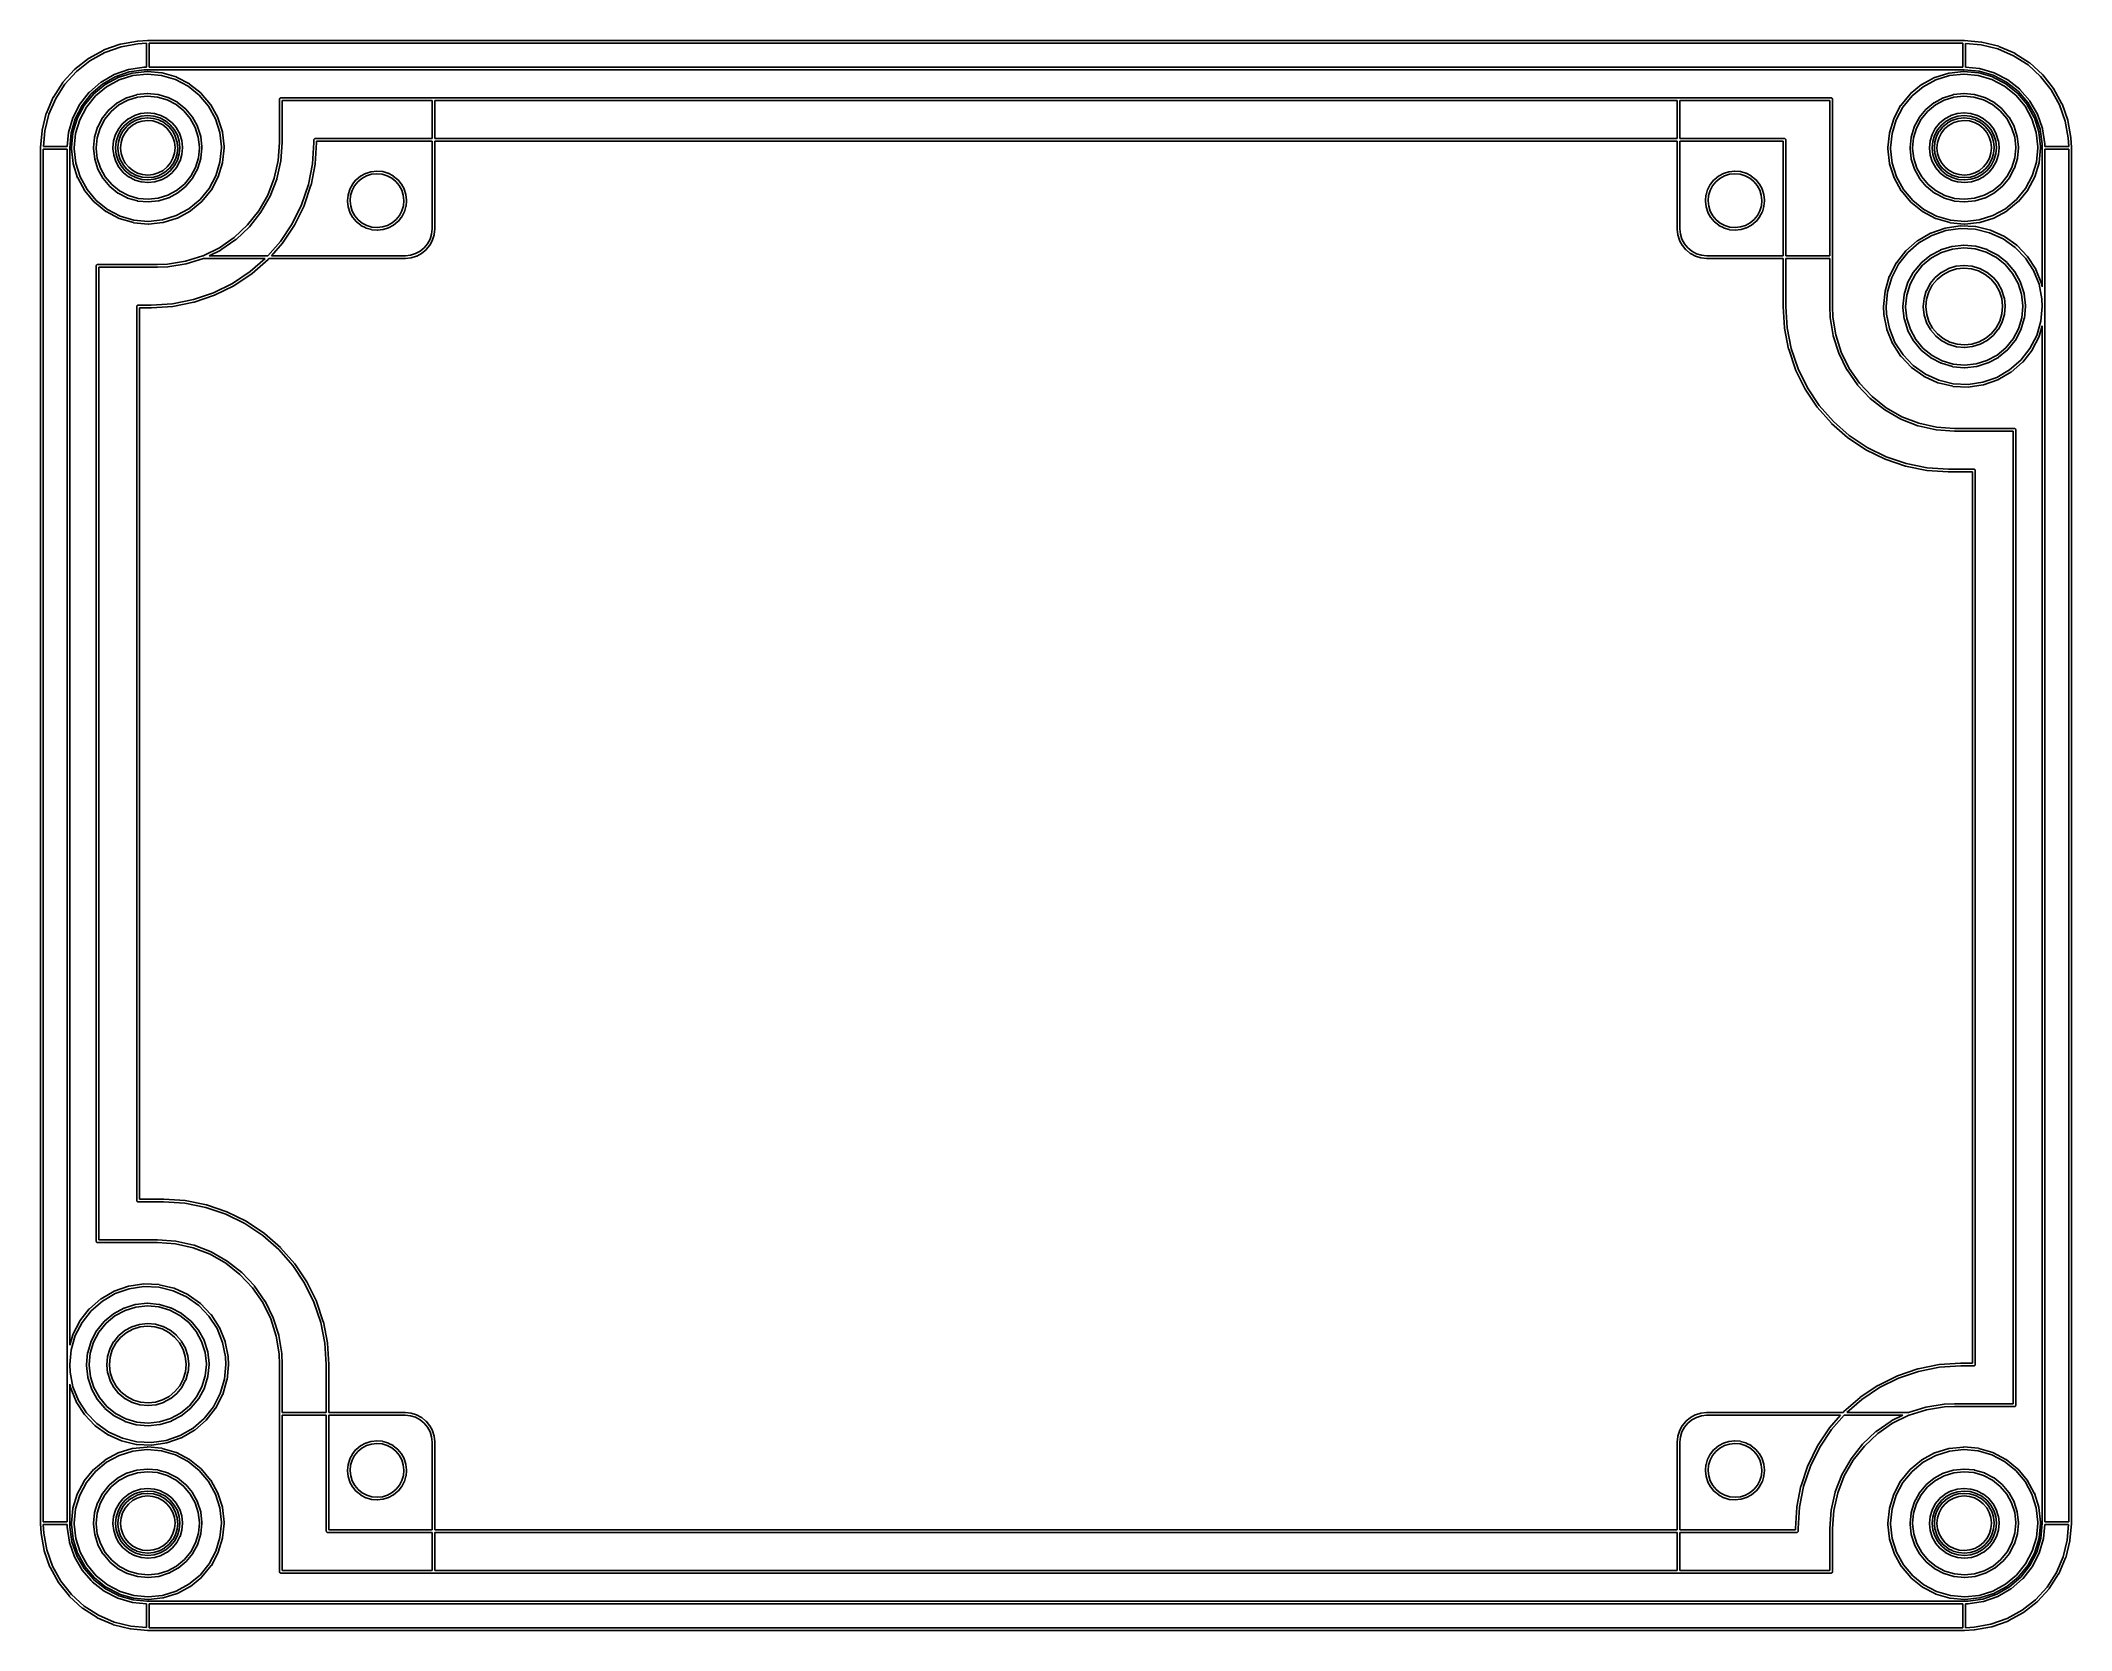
# Model space of a CAD drawing. Extents: x -9 to 156, y -358 to -97.
# Drawn here: x 41.2 to 156.4, y -187.6 to -97.4 of the extents above.
import ezdxf

# ---------------------------------------------------------------- set-up
doc = ezdxf.new("R2010")
doc.units = 0
doc.layers.add('BLACK', color=7, linetype='CONTINUOUS')

msp = doc.modelspace()

# ---------------------------------------------------------------- linework, layer by layer
at = {"layer": 'BLACK', "linetype": 'CONTINUOUS'}
for p, q in [((44.8154, -97.9566), (45.7423, -97.6284)), ((45.7865, -97.7718), (44.8713, -98.0959)), ((45.7423, -97.6284), (45.744, -97.6278)), ((45.744, -97.6278), (45.7491, -97.6266)), ((45.7491, -97.6266), (45.7542, -97.6252)), ((45.7542, -97.6252), (46.7222, -97.4528)), ((46.7437, -97.6013), (45.7865, -97.7718)), ((46.7222, -97.4528), (46.724, -97.4525)), ((46.724, -97.4525), (46.7279, -97.4522)), ((46.7279, -97.4522), (46.7318, -97.4517)), ((46.7318, -97.4517), (47.2946, -97.4252)), ((47.225, -97.5786), (46.7437, -97.6013)), ((47.225, -98.9268), (47.225, -97.5786)), ((47.2946, -97.4252), (47.2955, -97.4251)), ((47.2955, -97.4251), (47.3, -97.4246)), ((47.3, -97.4246), (47.3037, -97.425)), ((47.3037, -97.425), (150.296, -97.425)), ((47.375, -97.575), (47.375, -98.925)), ((150.225, -97.575), (47.375, -97.575)), ((150.225, -98.925), (150.225, -97.575)), ((150.296, -97.425), (150.3, -97.4246)), ((150.3, -97.4246), (150.304, -97.425)), ((150.304, -97.425), (150.304, -97.425)), ((150.304, -97.425), (150.307, -97.4253)), ((150.307, -97.4253), (151.286, -97.5058)), ((151.268, -97.6548), (150.375, -97.5814)), ((150.375, -97.5814), (150.375, -98.9318)), ((152.209, -97.8913), (151.268, -97.6548)), ((151.286, -97.5058), (151.286, -97.5058)), ((151.286, -97.5058), (151.288, -97.506)), ((151.288, -97.506), (151.293, -97.507)), ((151.293, -97.507), (151.298, -97.5078)), ((151.298, -97.5078), (152.252, -97.7474)), ((152.252, -97.7474), (152.252, -97.7474)), ((152.252, -97.7474), (152.252, -97.7474)), ((152.252, -97.7474), (152.254, -97.7478)), ((152.254, -97.7478), (152.259, -97.7497)), ((152.259, -97.7497), (152.264, -97.7513)), ((152.264, -97.7513), (153.165, -98.1434)), ((43.1615, -99.053), (43.9332, -98.4436)), ((44.0213, -98.5652), (43.2593, -99.1669)), ((43.9332, -98.4436), (43.9346, -98.4425)), ((43.9332, -98.4436), (43.9332, -98.4436)), ((43.9332, -98.4436), (43.9332, -98.4436)), ((43.9346, -98.4425), (43.939, -98.4397)), ((43.939, -98.4397), (43.9434, -98.4368)), ((43.9434, -98.4368), (44.8042, -97.9616)), ((44.8713, -98.0959), (44.0213, -98.5652)), ((44.8042, -97.9616), (44.8058, -97.9608)), ((44.8058, -97.9608), (44.8107, -97.9587)), ((44.8107, -97.9587), (44.8154, -97.9566)), ((46.2235, -99.0538), (47.0694, -98.9311)), ((47.0694, -98.9311), (47.0767, -98.9305)), ((47.0767, -98.9305), (47.0775, -98.9305)), ((47.0775, -98.9305), (47.0783, -98.9304)), ((47.0783, -98.9304), (47.225, -98.9268)), ((47.375, -98.925), (150.225, -98.925)), ((150.375, -98.9318), (151.158, -99.0065)), ((151.158, -99.0065), (151.165, -99.0076)), ((151.165, -99.0076), (151.169, -99.0086)), ((151.169, -99.0086), (151.172, -99.0092)), ((151.172, -99.0092), (151.992, -99.2498)), ((153.1, -98.2785), (152.209, -97.8913)), ((153.915, -98.8059), (153.1, -98.2785)), ((153.165, -98.1434), (153.165, -98.1434)), ((153.165, -98.1434), (153.165, -98.1434)), ((153.165, -98.1434), (153.167, -98.1442)), ((153.167, -98.1442), (153.171, -98.1468)), ((153.171, -98.1468), (153.176, -98.1492)), ((153.176, -98.1492), (154.002, -98.6833)), ((154.633, -99.4593), (153.915, -98.8059)), ((154.002, -98.6833), (154.003, -98.6843)), ((154.003, -98.6843), (154.007, -98.6876)), ((154.007, -98.6876), (154.011, -98.6908)), ((154.011, -98.6908), (154.739, -99.3525)), ((41.9492, -100.624), (42.4833, -99.7984)), ((42.6059, -99.885), (42.0785, -100.7)), ((42.4833, -99.7984), (42.4843, -99.7969)), ((42.4843, -99.7969), (42.4876, -99.7928)), ((42.4876, -99.7928), (42.4908, -99.7887)), ((42.4908, -99.7887), (43.1525, -99.0614)), ((43.2593, -99.1669), (42.6059, -99.885)), ((43.1525, -99.0614), (43.1538, -99.0601)), ((43.1538, -99.0601), (43.1577, -99.0566)), ((43.1577, -99.0566), (43.1615, -99.053)), ((43.9921, -100.34), (44.6377, -99.7798)), ((44.7306, -99.8978), (44.0958, -100.449)), ((44.2365, -100.448), (44.8756, -99.9188)), ((44.9656, -100.039), (44.3378, -100.558)), ((44.6377, -99.7798), (44.6434, -99.7753)), ((44.6434, -99.7753), (44.6465, -99.7736)), ((44.6465, -99.7736), (44.6493, -99.7716)), ((44.6493, -99.7716), (45.3892, -99.3435)), ((45.4581, -99.4769), (44.7306, -99.8978)), ((44.8756, -99.9188), (44.8764, -99.9181)), ((44.8756, -99.9188), (44.8756, -99.9188)), ((44.8756, -99.9188), (44.8756, -99.9188)), ((44.8764, -99.9181), (44.8821, -99.9144)), ((44.8821, -99.9144), (44.8878, -99.9106)), ((44.8878, -99.9106), (45.6174, -99.5161)), ((45.6823, -99.6516), (44.9656, -100.039)), ((45.3892, -99.3435), (45.3957, -99.3402)), ((45.3892, -99.3435), (45.3892, -99.3435)), ((45.3892, -99.3435), (45.3892, -99.3435)), ((45.3957, -99.3402), (45.399, -99.339)), ((45.399, -99.339), (45.4021, -99.3376)), ((45.4021, -99.3376), (46.2096, -99.0572)), ((46.2521, -99.2012), (45.4581, -99.4769)), ((45.6174, -99.5161), (45.6183, -99.5156)), ((45.6174, -99.5161), (45.6174, -99.5161)), ((45.6174, -99.5161), (45.6174, -99.5161)), ((45.6183, -99.5156), (45.6246, -99.5131)), ((45.6246, -99.5131), (45.6309, -99.5104)), ((45.6309, -99.5104), (46.4232, -99.2652)), ((46.4606, -99.4106), (45.6823, -99.6516)), ((46.2096, -99.0572), (46.2167, -99.0551)), ((46.2167, -99.0551), (46.2201, -99.0546)), ((46.2201, -99.0546), (46.2235, -99.0538)), ((47.0865, -99.0802), (46.2521, -99.2012)), ((46.4232, -99.2652), (46.4242, -99.2649)), ((46.4242, -99.2649), (46.4309, -99.2636)), ((46.4309, -99.2636), (46.4376, -99.2622)), ((46.4376, -99.2622), (47.2625, -99.1755)), ((47.2709, -99.3255), (46.4606, -99.4106)), ((47.2972, -99.0751), (47.0865, -99.0802)), ((47.2625, -99.1755), (47.2635, -99.1754)), ((47.2625, -99.1755), (47.2625, -99.1755)), ((47.2625, -99.1755), (47.2625, -99.1755)), ((47.2635, -99.1754), (47.2703, -99.1755)), ((47.2703, -99.1755), (47.2771, -99.1754)), ((48.0822, -99.3993), (47.2709, -99.3255)), ((47.2771, -99.1754), (48.1032, -99.2506)), ((47.3, -99.0754), (47.2972, -99.0751)), ((47.3037, -99.075), (47.3, -99.0754)), ((98.8, -99.075), (47.3037, -99.075)), ((48.8638, -99.6293), (48.0822, -99.3993)), ((48.1032, -99.2506), (48.1032, -99.2506)), ((48.1032, -99.2506), (48.1032, -99.2506)), ((48.1032, -99.2506), (48.1042, -99.2507)), ((48.1042, -99.2507), (48.1108, -99.252)), ((48.1108, -99.252), (48.1175, -99.2533)), ((48.1175, -99.2533), (48.9133, -99.4875)), ((49.5859, -100.007), (48.8638, -99.6293)), ((48.9133, -99.4875), (48.9143, -99.4878)), ((48.9143, -99.4878), (48.9205, -99.4905)), ((48.9205, -99.4905), (48.9268, -99.493)), ((48.9268, -99.493), (49.6619, -99.8773)), ((50.2208, -100.517), (49.5859, -100.007)), ((49.6619, -99.8773), (49.6619, -99.8773)), ((49.6619, -99.8773), (49.6619, -99.8773)), ((49.6619, -99.8773), (49.6628, -99.8778)), ((49.6628, -99.8778), (49.6685, -99.8816)), ((49.6685, -99.8816), (49.6741, -99.8853)), ((49.6741, -99.8853), (50.3206, -100.405)), ((150.296, -99.075), (98.8, -99.075)), ((147.237, -100.448), (147.876, -99.9188)), ((147.966, -100.039), (147.338, -100.558)), ((147.876, -99.9181), (147.882, -99.9144)), ((147.876, -99.9188), (147.876, -99.9181)), ((147.876, -99.9188), (147.876, -99.9188)), ((147.876, -99.9188), (147.876, -99.9188)), ((147.882, -99.9144), (147.888, -99.9106)), ((147.888, -99.9106), (148.617, -99.5161)), ((148.682, -99.6516), (147.966, -100.039)), ((148.617, -99.5161), (148.618, -99.5156)), ((148.618, -99.5156), (148.625, -99.5131)), ((148.625, -99.5131), (148.631, -99.5104)), ((148.631, -99.5104), (149.423, -99.2652)), ((149.461, -99.4106), (148.682, -99.6516)), ((149.423, -99.2652), (149.424, -99.2649)), ((149.424, -99.2649), (149.431, -99.2636)), ((149.431, -99.2636), (149.438, -99.2622)), ((149.438, -99.2622), (150.262, -99.1755)), ((150.271, -99.3255), (149.461, -99.4106)), ((150.262, -99.1755), (150.262, -99.1755)), ((150.262, -99.1755), (150.263, -99.1755)), ((150.263, -99.1755), (150.264, -99.1754)), ((150.264, -99.1754), (150.27, -99.1755)), ((150.27, -99.1755), (150.277, -99.1754)), ((151.082, -99.3993), (150.271, -99.3255)), ((150.277, -99.1754), (151.103, -99.2506)), ((150.3, -99.0754), (150.296, -99.075)), ((151.137, -99.1552), (150.3, -99.0754)), ((150.3, -99.0754), (150.3, -99.0754)), ((151.864, -99.6293), (151.082, -99.3993)), ((151.103, -99.2506), (151.103, -99.2506)), ((151.103, -99.2506), (151.103, -99.2506)), ((151.103, -99.2506), (151.104, -99.2507)), ((151.104, -99.2507), (151.111, -99.252)), ((151.111, -99.252), (151.118, -99.2533)), ((151.118, -99.2533), (151.913, -99.4875)), ((151.943, -99.3918), (151.137, -99.1552)), ((152.586, -100.007), (151.864, -99.6293)), ((151.913, -99.4875), (151.914, -99.4878)), ((151.914, -99.4878), (151.921, -99.4905)), ((151.921, -99.4905), (151.927, -99.493)), ((151.927, -99.493), (152.662, -99.8773)), ((152.69, -99.7766), (151.943, -99.3918)), ((151.992, -99.2498), (151.999, -99.2523)), ((151.999, -99.2523), (152.002, -99.2538)), ((152.002, -99.2538), (152.005, -99.2551)), ((152.005, -99.2551), (152.765, -99.6465)), ((153.221, -100.517), (152.586, -100.007)), ((152.662, -99.8773), (152.662, -99.8773)), ((152.662, -99.8773), (152.662, -99.8773)), ((152.662, -99.8773), (152.663, -99.8778)), ((152.663, -99.8778), (152.668, -99.8816)), ((152.668, -99.8816), (152.674, -99.8853)), ((152.674, -99.8853), (153.321, -100.405)), ((153.351, -100.296), (152.69, -99.7766)), ((152.765, -99.6465), (152.772, -99.6502)), ((152.772, -99.6502), (152.774, -99.6523)), ((152.774, -99.6523), (152.777, -99.6542)), ((152.777, -99.6542), (153.45, -100.182)), ((155.235, -100.221), (154.633, -99.4593)), ((154.739, -99.3525), (154.74, -99.3538)), ((154.74, -99.3538), (154.743, -99.3577)), ((154.743, -99.3577), (154.747, -99.3615)), ((154.747, -99.3615), (155.356, -100.133)), ((155.356, -100.133), (155.356, -100.133)), ((155.356, -100.133), (155.356, -100.133)), ((155.356, -100.133), (155.358, -100.135)), ((155.358, -100.135), (155.36, -100.139)), ((155.36, -100.139), (155.363, -100.143)), ((155.363, -100.143), (155.838, -101.004)), ((41.5513, -101.536), (41.9434, -100.635)), ((42.0785, -100.7), (41.6913, -101.591)), ((41.9434, -100.635), (41.9442, -100.633)), ((41.9442, -100.633), (41.9468, -100.629)), ((41.9468, -100.629), (41.9492, -100.624)), ((43.0551, -101.795), (43.4465, -101.035)), ((43.5766, -101.11), (43.1918, -101.857)), ((43.3045, -101.845), (43.6939, -101.113)), ((43.8229, -101.19), (43.4404, -101.909)), ((43.4465, -101.035), (43.4502, -101.028)), ((43.4502, -101.028), (43.4523, -101.026)), ((43.4523, -101.026), (43.4542, -101.023)), ((43.4542, -101.023), (43.9822, -100.35)), ((44.0958, -100.449), (43.5766, -101.11)), ((43.6939, -101.113), (43.6944, -101.112)), ((43.6944, -101.112), (43.6982, -101.106)), ((43.6982, -101.106), (43.702, -101.101)), ((43.702, -101.101), (44.2262, -100.458)), ((44.3378, -100.558), (43.8229, -101.19)), ((43.9822, -100.35), (43.9871, -100.345)), ((43.9871, -100.345), (43.9897, -100.343)), ((43.9897, -100.343), (43.9921, -100.34)), ((44.2262, -100.458), (44.2269, -100.457)), ((44.2269, -100.457), (44.2317, -100.452)), ((44.2317, -100.452), (44.2365, -100.448)), ((45.1187, -101.333), (45.1235, -101.328)), ((45.1235, -101.328), (45.5746, -100.955)), ((45.6646, -101.075), (45.2248, -101.439)), ((45.5746, -100.955), (45.5754, -100.954)), ((45.5754, -100.954), (45.5811, -100.951)), ((45.5811, -100.951), (45.5868, -100.947)), ((45.5868, -100.947), (46.1018, -100.668)), ((46.1667, -100.804), (45.6646, -101.075)), ((46.1018, -100.668), (46.1018, -100.668)), ((46.1018, -100.668), (46.1018, -100.668)), ((46.1018, -100.668), (46.1027, -100.668)), ((46.1027, -100.668), (46.109, -100.665)), ((46.109, -100.665), (46.1153, -100.663)), ((46.1153, -100.663), (46.6746, -100.49)), ((46.7119, -100.635), (46.1667, -100.804)), ((46.6746, -100.49), (46.6756, -100.489)), ((46.6746, -100.49), (46.6746, -100.49)), ((46.6756, -100.489), (46.6823, -100.488)), ((46.6823, -100.488), (46.6889, -100.487)), ((46.6889, -100.487), (47.2712, -100.425)), ((47.2796, -100.575), (46.7119, -100.635)), ((47.2712, -100.425), (47.2712, -100.425)), ((47.2712, -100.425), (47.2712, -100.425)), ((47.2712, -100.425), (47.2723, -100.425)), ((47.2723, -100.425), (47.2791, -100.425)), ((47.2791, -100.425), (47.2859, -100.425)), ((47.848, -100.627), (47.2796, -100.575)), ((47.2859, -100.425), (47.8689, -100.478)), ((48.3956, -100.788), (47.848, -100.627)), ((47.8689, -100.478), (47.8689, -100.478)), ((47.8689, -100.478), (47.869, -100.478)), ((47.869, -100.478), (47.87, -100.479)), ((47.87, -100.479), (47.8766, -100.48)), ((47.8766, -100.48), (47.8833, -100.481)), ((47.8833, -100.481), (48.445, -100.646)), ((48.9014, -101.053), (48.3956, -100.788)), ((48.445, -100.646), (48.445, -100.647)), ((48.445, -100.647), (48.445, -100.647)), ((48.445, -100.647), (48.446, -100.647)), ((48.446, -100.647), (48.4523, -100.649)), ((48.4523, -100.649), (48.4586, -100.652)), ((48.4586, -100.652), (48.9774, -100.923)), ((49.3463, -101.41), (48.9014, -101.053)), ((48.9774, -100.923), (48.9774, -100.923)), ((48.9774, -100.923), (48.9774, -100.923)), ((48.9774, -100.923), (48.9784, -100.924)), ((48.9784, -100.924), (48.984, -100.928)), ((48.984, -100.928), (48.9897, -100.931)), ((48.9897, -100.931), (49.446, -101.298)), ((49.446, -101.298), (49.446, -101.298)), ((49.446, -101.298), (49.446, -101.298)), ((49.446, -101.298), (49.4468, -101.299)), ((49.4468, -101.299), (49.4516, -101.304)), ((49.4516, -101.304), (49.4564, -101.308)), ((49.4564, -101.308), (49.8328, -101.757)), ((50.7446, -101.141), (50.2208, -100.517)), ((50.3206, -100.405), (50.3214, -100.406)), ((50.3214, -100.406), (50.3262, -100.411)), ((50.3262, -100.411), (50.331, -100.415)), ((50.331, -100.415), (50.8642, -101.051)), ((51.1371, -101.855), (50.7446, -101.141)), ((50.8642, -101.051), (50.8642, -101.051)), ((50.8642, -101.051), (50.8642, -101.051)), ((50.8642, -101.051), (50.8649, -101.051)), ((50.8649, -101.051), (50.8686, -101.057)), ((50.8686, -101.057), (50.8725, -101.063)), ((50.8725, -101.063), (51.272, -101.79)), ((54.7746, -100.75), (54.7761, -100.735)), ((54.775, -100.754), (54.7746, -100.75)), ((54.775, -103.196), (54.775, -100.754)), ((54.7761, -100.735), (54.7804, -100.721)), ((54.7804, -100.721), (54.7873, -100.708)), ((54.7873, -100.708), (54.7967, -100.697)), ((54.7967, -100.697), (54.8081, -100.687)), ((54.8081, -100.687), (54.8212, -100.68)), ((54.8212, -100.68), (54.8353, -100.676)), ((54.8353, -100.676), (54.8463, -100.675)), ((54.8463, -100.675), (54.85, -100.675)), ((54.85, -100.675), (54.8537, -100.675)), ((54.8537, -100.675), (63.4963, -100.675)), ((63.425, -100.825), (54.925, -100.825)), ((54.925, -100.825), (54.925, -103.196)), ((63.425, -102.975), (63.425, -100.825)), ((63.4963, -100.675), (63.5, -100.675)), ((63.5, -100.675), (63.5037, -100.675)), ((63.5037, -100.675), (134.096, -100.675)), ((63.575, -100.825), (63.575, -102.975)), ((134.025, -100.825), (63.575, -100.825)), ((134.025, -102.975), (134.025, -100.825)), ((134.096, -100.675), (134.1, -100.675)), ((134.1, -100.675), (134.104, -100.675)), ((134.104, -100.675), (142.746, -100.675)), ((142.675, -100.825), (134.175, -100.825)), ((134.175, -100.825), (134.175, -102.975)), ((142.675, -109.625), (142.675, -100.825)), ((142.746, -100.675), (142.75, -100.675)), ((142.75, -100.675), (142.754, -100.675)), ((142.754, -100.675), (142.765, -100.676)), ((142.765, -100.676), (142.779, -100.68)), ((142.779, -100.68), (142.792, -100.687)), ((142.792, -100.687), (142.803, -100.697)), ((142.803, -100.697), (142.813, -100.708)), ((142.813, -100.708), (142.82, -100.721)), ((142.82, -100.721), (142.824, -100.735)), ((142.824, -100.735), (142.825, -100.75)), ((142.825, -100.75), (142.825, -100.754)), ((142.825, -100.754), (142.825, -109.696)), ((146.304, -101.845), (146.694, -101.113)), ((146.823, -101.19), (146.44, -101.909)), ((146.694, -101.112), (146.698, -101.106)), ((146.694, -101.113), (146.694, -101.112)), ((146.694, -101.113), (146.694, -101.113)), ((146.694, -101.113), (146.694, -101.113)), ((146.698, -101.106), (146.702, -101.101)), ((146.702, -101.101), (147.226, -100.458)), ((147.338, -100.558), (146.823, -101.19)), ((147.226, -100.458), (147.227, -100.457)), ((147.227, -100.457), (147.232, -100.452)), ((147.232, -100.452), (147.237, -100.448)), ((148.119, -101.333), (148.123, -101.328)), ((148.123, -101.328), (148.575, -100.955)), ((148.665, -101.075), (148.225, -101.439)), ((148.575, -100.954), (148.581, -100.951)), ((148.575, -100.955), (148.575, -100.954)), ((148.581, -100.951), (148.587, -100.947)), ((148.587, -100.947), (149.102, -100.668)), ((149.167, -100.804), (148.665, -101.075)), ((149.102, -100.668), (149.102, -100.668)), ((149.102, -100.668), (149.102, -100.668)), ((149.102, -100.668), (149.103, -100.668)), ((149.103, -100.668), (149.109, -100.665)), ((149.109, -100.665), (149.115, -100.663)), ((149.115, -100.663), (149.675, -100.49)), ((149.712, -100.635), (149.167, -100.804)), ((149.675, -100.49), (149.676, -100.489)), ((149.675, -100.49), (149.675, -100.49)), ((149.676, -100.489), (149.682, -100.488)), ((149.682, -100.488), (149.689, -100.487)), ((149.689, -100.487), (150.271, -100.425)), ((150.28, -100.575), (149.712, -100.635)), ((150.271, -100.425), (150.271, -100.425)), ((150.271, -100.425), (150.271, -100.425)), ((150.271, -100.425), (150.272, -100.425)), ((150.272, -100.425), (150.279, -100.425)), ((150.279, -100.425), (150.286, -100.425)), ((150.848, -100.627), (150.28, -100.575)), ((150.286, -100.425), (150.869, -100.478)), ((151.396, -100.788), (150.848, -100.627)), ((150.869, -100.478), (150.869, -100.478)), ((150.869, -100.478), (150.869, -100.478)), ((150.869, -100.478), (150.87, -100.479)), ((150.87, -100.479), (150.877, -100.48)), ((150.877, -100.48), (150.883, -100.481)), ((150.883, -100.481), (151.445, -100.646)), ((151.901, -101.053), (151.396, -100.788)), ((151.445, -100.646), (151.445, -100.646)), ((151.445, -100.646), (151.445, -100.647)), ((151.445, -100.647), (151.446, -100.647)), ((151.446, -100.647), (151.452, -100.649)), ((151.452, -100.649), (151.459, -100.652)), ((151.459, -100.652), (151.977, -100.923)), ((152.346, -101.41), (151.901, -101.053)), ((151.977, -100.923), (151.977, -100.923)), ((151.977, -100.923), (151.978, -100.924)), ((151.978, -100.924), (151.984, -100.928)), ((151.984, -100.928), (151.99, -100.931)), ((151.99, -100.931), (152.446, -101.298)), ((152.446, -101.298), (152.446, -101.298)), ((152.446, -101.298), (152.446, -101.298)), ((152.446, -101.298), (152.447, -101.299)), ((152.447, -101.299), (152.452, -101.304)), ((152.452, -101.304), (152.456, -101.308)), ((152.456, -101.308), (152.833, -101.757)), ((153.745, -101.141), (153.221, -100.517)), ((153.321, -100.405), (153.321, -100.406)), ((153.321, -100.406), (153.326, -100.411)), ((153.326, -100.411), (153.331, -100.415)), ((153.331, -100.415), (153.864, -101.051)), ((153.902, -100.931), (153.351, -100.296)), ((153.45, -100.182), (153.455, -100.187)), ((153.455, -100.187), (153.457, -100.19)), ((153.457, -100.19), (153.46, -100.192)), ((153.46, -100.192), (154.02, -100.838)), ((154.137, -101.855), (153.745, -101.141)), ((153.864, -101.051), (153.864, -101.051)), ((153.864, -101.051), (153.864, -101.051)), ((153.864, -101.051), (153.865, -101.051)), ((153.865, -101.051), (153.869, -101.057)), ((153.869, -101.057), (153.872, -101.063)), ((153.872, -101.063), (154.272, -101.79)), ((154.323, -101.658), (153.902, -100.931)), ((154.02, -100.838), (154.025, -100.843)), ((154.025, -100.843), (154.026, -100.846)), ((154.026, -100.846), (154.028, -100.849)), ((154.028, -100.849), (154.456, -101.589)), ((155.704, -101.071), (155.235, -100.221)), ((156.028, -101.987), (155.704, -101.071)), ((155.838, -101.004), (155.839, -101.006)), ((155.839, -101.006), (155.841, -101.011)), ((155.841, -101.011), (155.843, -101.015)), ((155.843, -101.015), (156.172, -101.942)), ((41.3078, -102.502), (41.5474, -101.548)), ((41.6913, -101.591), (41.4548, -102.532)), ((41.5474, -101.548), (41.5478, -101.546)), ((41.5478, -101.546), (41.5497, -101.541)), ((41.5497, -101.541), (41.5513, -101.536)), ((42.8092, -102.628), (43.0498, -101.808)), ((43.1918, -101.857), (42.9552, -102.663)), ((43.0498, -101.808), (43.0523, -101.801)), ((43.0523, -101.801), (43.0538, -101.798)), ((43.0538, -101.798), (43.0551, -101.795)), ((43.0591, -102.653), (43.2989, -101.859)), ((43.4404, -101.909), (43.2049, -102.689)), ((43.2989, -101.859), (43.2992, -101.858)), ((43.2992, -101.858), (43.3019, -101.851)), ((43.3019, -101.851), (43.3045, -101.845)), ((44.2853, -102.896), (44.4546, -102.335)), ((44.596, -102.386), (44.4311, -102.932)), ((44.4546, -102.335), (44.4549, -102.334)), ((44.4549, -102.334), (44.4576, -102.328)), ((44.4576, -102.328), (44.4601, -102.322)), ((44.4601, -102.322), (44.735, -101.805)), ((44.864, -101.882), (44.596, -102.386)), ((44.735, -101.805), (44.7355, -101.804)), ((44.735, -101.805), (44.735, -101.805)), ((44.735, -101.805), (44.735, -101.805)), ((44.7355, -101.804), (44.7393, -101.798)), ((44.7393, -101.798), (44.7431, -101.792)), ((44.7431, -101.792), (45.1132, -101.339)), ((45.2248, -101.439), (44.864, -101.882)), ((45.1132, -101.339), (45.1138, -101.338)), ((45.1138, -101.338), (45.1187, -101.333)), ((45.4771, -102.741), (45.6512, -102.413)), ((45.6512, -102.413), (45.6517, -102.412)), ((45.6512, -102.413), (45.6512, -102.413)), ((45.6512, -102.413), (45.6512, -102.413)), ((45.6517, -102.412), (45.6556, -102.407)), ((45.6556, -102.407), (45.6593, -102.401)), ((45.6593, -102.401), (45.8937, -102.114)), ((46.0053, -102.214), (45.7802, -102.49)), ((45.8916, -102.555), (46.0916, -102.31)), ((45.8937, -102.114), (45.8944, -102.113)), ((45.8944, -102.113), (45.8992, -102.108)), ((45.8992, -102.108), (45.904, -102.103)), ((45.904, -102.103), (46.1897, -101.867)), ((46.2797, -101.987), (46.0053, -102.214)), ((46.2032, -102.411), (46.0125, -102.645)), ((46.0916, -102.31), (46.0922, -102.309)), ((46.0922, -102.309), (46.0971, -102.305)), ((46.0971, -102.305), (46.1019, -102.3)), ((46.1019, -102.3), (46.3457, -102.098)), ((46.1897, -101.867), (46.1905, -101.866)), ((46.1897, -101.867), (46.1897, -101.867)), ((46.1897, -101.867), (46.1897, -101.867)), ((46.1905, -101.866), (46.1962, -101.863)), ((46.1962, -101.863), (46.2019, -101.859)), ((46.2019, -101.859), (46.528, -101.682)), ((46.4356, -102.219), (46.2032, -102.411)), ((46.5929, -101.818), (46.2797, -101.987)), ((46.3457, -102.098), (46.3457, -102.098)), ((46.3457, -102.098), (46.3457, -102.098)), ((46.3457, -102.098), (46.3465, -102.098)), ((46.3465, -102.098), (46.3522, -102.094)), ((46.3522, -102.094), (46.3578, -102.09)), ((46.3578, -102.09), (46.6361, -101.94)), ((46.701, -102.075), (46.4356, -102.219)), ((46.528, -101.682), (46.529, -101.682)), ((46.529, -101.682), (46.5353, -101.679)), ((46.5353, -101.679), (46.5415, -101.677)), ((46.5415, -101.677), (46.8958, -101.567)), ((46.9331, -101.713), (46.5929, -101.818)), ((46.6361, -101.94), (46.637, -101.939)), ((46.637, -101.939), (46.6433, -101.937)), ((46.6433, -101.937), (46.6496, -101.934)), ((46.6496, -101.934), (46.9519, -101.84)), ((46.9892, -101.986), (46.701, -102.075)), ((46.8958, -101.567), (46.8968, -101.567)), ((46.8968, -101.567), (46.9035, -101.566)), ((46.9035, -101.566), (46.9101, -101.564)), ((46.9101, -101.564), (47.2789, -101.525)), ((47.2873, -101.675), (46.9331, -101.713)), ((46.9519, -101.84), (46.9529, -101.84)), ((46.9529, -101.84), (46.9595, -101.839)), ((46.9595, -101.839), (46.9662, -101.837)), ((46.9662, -101.837), (47.2808, -101.804)), ((47.2892, -101.954), (46.9892, -101.986)), ((47.2789, -101.525), (47.2789, -101.525)), ((47.2789, -101.525), (47.2789, -101.525)), ((47.2789, -101.525), (47.2799, -101.525)), ((47.2799, -101.525), (47.2867, -101.525)), ((47.2808, -101.804), (47.2808, -101.804)), ((47.2808, -101.804), (47.2809, -101.804)), ((47.2809, -101.804), (47.2819, -101.804)), ((47.2819, -101.804), (47.2887, -101.804)), ((47.2867, -101.525), (47.2935, -101.525)), ((47.6419, -101.708), (47.2873, -101.675)), ((47.2887, -101.804), (47.2955, -101.804)), ((47.5896, -101.982), (47.2892, -101.954)), ((47.2935, -101.525), (47.6628, -101.559)), ((47.2955, -101.804), (47.6106, -101.833)), ((47.8791, -102.067), (47.5896, -101.982)), ((47.6106, -101.833), (47.6106, -101.833)), ((47.6106, -101.833), (47.6106, -101.833)), ((47.6106, -101.833), (47.6116, -101.833)), ((47.6116, -101.833), (47.6182, -101.834)), ((47.6182, -101.834), (47.6249, -101.836)), ((47.6249, -101.836), (47.9285, -101.925)), ((47.9835, -101.808), (47.6419, -101.708)), ((47.6628, -101.559), (47.6628, -101.559)), ((47.6628, -101.559), (47.6628, -101.559)), ((47.6628, -101.559), (47.6639, -101.559)), ((47.6639, -101.559), (47.6705, -101.56)), ((47.6705, -101.56), (47.6772, -101.562)), ((47.6772, -101.562), (48.0329, -101.666)), ((48.1464, -102.207), (47.8791, -102.067)), ((47.9285, -101.925), (47.9295, -101.925)), ((47.9295, -101.925), (47.9357, -101.928)), ((47.9357, -101.928), (47.942, -101.93)), ((47.942, -101.93), (48.2224, -102.077)), ((48.2991, -101.973), (47.9835, -101.808)), ((48.0329, -101.666), (48.0339, -101.667)), ((48.0339, -101.667), (48.0402, -101.669)), ((48.0402, -101.669), (48.0465, -101.672)), ((48.0465, -101.672), (48.3751, -101.844)), ((48.3815, -102.396), (48.1464, -102.207)), ((48.2224, -102.077), (48.2224, -102.077)), ((48.2224, -102.077), (48.2224, -102.077)), ((48.2224, -102.077), (48.2233, -102.078)), ((48.2233, -102.078), (48.229, -102.081)), ((48.229, -102.081), (48.2347, -102.085)), ((48.2347, -102.085), (48.4812, -102.283)), ((48.5766, -102.196), (48.2991, -101.973)), ((48.3751, -101.844), (48.3751, -101.844)), ((48.3751, -101.844), (48.3751, -101.844)), ((48.3751, -101.844), (48.376, -101.844)), ((48.376, -101.844), (48.3817, -101.848)), ((48.5754, -102.627), (48.3815, -102.396)), ((48.3817, -101.848), (48.3874, -101.852)), ((48.3874, -101.852), (48.6763, -102.084)), ((48.4812, -102.283), (48.4812, -102.283)), ((48.4812, -102.283), (48.4812, -102.283)), ((48.4812, -102.283), (48.482, -102.284)), ((48.482, -102.284), (48.4869, -102.289)), ((48.4869, -102.289), (48.4917, -102.294)), ((48.4917, -102.294), (48.6951, -102.536)), ((48.8055, -102.469), (48.5766, -102.196)), ((48.6763, -102.084), (48.6764, -102.084)), ((48.6764, -102.084), (48.6764, -102.084)), ((48.6764, -102.084), (48.6772, -102.085)), ((48.6772, -102.085), (48.682, -102.09)), ((48.682, -102.09), (48.6868, -102.094)), ((48.6868, -102.094), (48.9252, -102.378)), ((48.9771, -102.781), (48.8055, -102.469)), ((48.9252, -102.378), (48.9252, -102.378)), ((48.9252, -102.378), (48.9252, -102.378)), ((48.9252, -102.378), (48.9258, -102.379)), ((48.9258, -102.379), (48.9296, -102.385)), ((48.9296, -102.385), (48.9334, -102.39)), ((48.9334, -102.39), (49.1121, -102.715)), ((49.7132, -101.848), (49.3463, -101.41)), ((49.9881, -102.348), (49.7132, -101.848)), ((49.8328, -101.757), (49.8328, -101.757)), ((49.8328, -101.757), (49.8328, -101.757)), ((49.8328, -101.757), (49.8335, -101.758)), ((49.8335, -101.758), (49.8372, -101.763)), ((49.8372, -101.763), (49.8411, -101.769)), ((49.8411, -101.769), (50.1231, -102.282)), ((50.1607, -102.892), (49.9881, -102.348)), ((50.1231, -102.282), (50.1231, -102.282)), ((50.1231, -102.282), (50.1231, -102.282)), ((50.1231, -102.282), (50.1236, -102.283)), ((50.1236, -102.283), (50.1262, -102.289)), ((50.1262, -102.289), (50.1289, -102.295)), ((50.1289, -102.295), (50.3059, -102.854)), ((51.3834, -102.632), (51.1371, -101.855)), ((51.272, -101.79), (51.2725, -101.791)), ((51.2725, -101.791), (51.2751, -101.797)), ((51.2751, -101.797), (51.2778, -101.803)), ((51.2778, -101.803), (51.5286, -102.594)), ((146.059, -102.653), (146.299, -101.859)), ((146.44, -101.909), (146.205, -102.689)), ((146.299, -101.858), (146.302, -101.851)), ((146.299, -101.859), (146.299, -101.858)), ((146.302, -101.851), (146.304, -101.845)), ((147.285, -102.896), (147.455, -102.335)), ((147.596, -102.386), (147.431, -102.932)), ((147.455, -102.334), (147.458, -102.328)), ((147.455, -102.335), (147.455, -102.334)), ((147.458, -102.328), (147.46, -102.322)), ((147.46, -102.322), (147.735, -101.805)), ((147.864, -101.882), (147.596, -102.386)), ((147.735, -101.805), (147.736, -101.804)), ((147.735, -101.805), (147.735, -101.805)), ((147.735, -101.805), (147.735, -101.805)), ((147.736, -101.804), (147.739, -101.798)), ((147.739, -101.798), (147.743, -101.792)), ((147.743, -101.792), (148.113, -101.339)), ((148.225, -101.439), (147.864, -101.882)), ((148.113, -101.339), (148.114, -101.338)), ((148.114, -101.338), (148.119, -101.333)), ((148.477, -102.741), (148.651, -102.413)), ((148.651, -102.413), (148.652, -102.412)), ((148.652, -102.412), (148.656, -102.407)), ((148.656, -102.407), (148.659, -102.401)), ((148.659, -102.401), (148.894, -102.114)), ((149.005, -102.214), (148.78, -102.49)), ((148.892, -102.555), (149.092, -102.31)), ((148.894, -102.113), (148.899, -102.108)), ((148.894, -102.114), (148.894, -102.113)), ((148.899, -102.108), (148.904, -102.103)), ((148.904, -102.103), (149.19, -101.867)), ((149.28, -101.987), (149.005, -102.214)), ((149.203, -102.411), (149.012, -102.645)), ((149.092, -102.309), (149.097, -102.305)), ((149.092, -102.31), (149.092, -102.309)), ((149.097, -102.305), (149.102, -102.3)), ((149.102, -102.3), (149.346, -102.098)), ((149.19, -101.867), (149.191, -101.866)), ((149.19, -101.867), (149.19, -101.867)), ((149.19, -101.867), (149.19, -101.867)), ((149.191, -101.866), (149.196, -101.863)), ((149.196, -101.863), (149.202, -101.859)), ((149.202, -101.859), (149.528, -101.682)), ((149.436, -102.219), (149.203, -102.411)), ((149.593, -101.818), (149.28, -101.987)), ((149.346, -102.098), (149.352, -102.094)), ((149.346, -102.098), (149.346, -102.098)), ((149.346, -102.098), (149.346, -102.098)), ((149.346, -102.098), (149.346, -102.098)), ((149.352, -102.094), (149.358, -102.09)), ((149.358, -102.09), (149.636, -101.94)), ((149.701, -102.075), (149.436, -102.219)), ((149.528, -101.682), (149.528, -101.682)), ((149.528, -101.682), (149.528, -101.682)), ((149.528, -101.682), (149.529, -101.682)), ((149.529, -101.682), (149.535, -101.679)), ((149.535, -101.679), (149.542, -101.677)), ((149.542, -101.677), (149.896, -101.567)), ((149.933, -101.713), (149.593, -101.818)), ((149.636, -101.94), (149.637, -101.939)), ((149.637, -101.939), (149.643, -101.937)), ((149.643, -101.937), (149.65, -101.934)), ((149.65, -101.934), (149.952, -101.84)), ((149.989, -101.986), (149.701, -102.075)), ((149.896, -101.567), (149.897, -101.567)), ((149.897, -101.567), (149.903, -101.566)), ((149.903, -101.566), (149.91, -101.564)), ((149.91, -101.564), (150.279, -101.525)), ((150.287, -101.675), (149.933, -101.713)), ((149.952, -101.84), (149.953, -101.84)), ((149.953, -101.84), (149.96, -101.839)), ((149.96, -101.839), (149.966, -101.837)), ((149.966, -101.837), (150.281, -101.804)), ((150.289, -101.954), (149.989, -101.986)), ((150.279, -101.525), (150.279, -101.525)), ((150.279, -101.525), (150.279, -101.525)), ((150.279, -101.525), (150.28, -101.525)), ((150.28, -101.525), (150.287, -101.525)), ((150.281, -101.804), (150.281, -101.804)), ((150.281, -101.804), (150.281, -101.804)), ((150.281, -101.804), (150.282, -101.804)), ((150.282, -101.804), (150.289, -101.804)), ((150.287, -101.525), (150.294, -101.525)), ((150.642, -101.708), (150.287, -101.675)), ((150.289, -101.804), (150.295, -101.804)), ((150.59, -101.982), (150.289, -101.954)), ((150.294, -101.525), (150.663, -101.559)), ((150.295, -101.804), (150.611, -101.833)), ((150.879, -102.067), (150.59, -101.982)), ((150.611, -101.833), (150.611, -101.833)), ((150.611, -101.833), (150.611, -101.833)), ((150.611, -101.833), (150.612, -101.833)), ((150.612, -101.833), (150.618, -101.834)), ((150.618, -101.834), (150.625, -101.836)), ((150.625, -101.836), (150.928, -101.925)), ((150.984, -101.808), (150.642, -101.708)), ((150.663, -101.559), (150.663, -101.559)), ((150.663, -101.559), (150.663, -101.559)), ((150.663, -101.559), (150.664, -101.559)), ((150.664, -101.559), (150.67, -101.56)), ((150.67, -101.56), (150.677, -101.562)), ((150.677, -101.562), (151.033, -101.666)), ((151.146, -102.207), (150.879, -102.067)), ((150.928, -101.925), (150.929, -101.925)), ((150.929, -101.925), (150.936, -101.928)), ((150.936, -101.928), (150.942, -101.93)), ((150.942, -101.93), (151.222, -102.077)), ((151.299, -101.973), (150.984, -101.808)), ((151.033, -101.666), (151.034, -101.667)), ((151.034, -101.667), (151.04, -101.669)), ((151.04, -101.669), (151.046, -101.672)), ((151.046, -101.672), (151.375, -101.844)), ((151.382, -102.396), (151.146, -102.207)), ((151.222, -102.077), (151.222, -102.077)), ((151.222, -102.077), (151.222, -102.077)), ((151.222, -102.077), (151.223, -102.078)), ((151.223, -102.078), (151.229, -102.081)), ((151.229, -102.081), (151.235, -102.085)), ((151.235, -102.085), (151.481, -102.283)), ((151.577, -102.196), (151.299, -101.973)), ((151.375, -101.844), (151.375, -101.844)), ((151.375, -101.844), (151.375, -101.844)), ((151.375, -101.844), (151.376, -101.844)), ((151.376, -101.844), (151.382, -101.848)), ((151.382, -101.848), (151.387, -101.852)), ((151.575, -102.627), (151.382, -102.396)), ((151.387, -101.852), (151.676, -102.084)), ((151.481, -102.283), (151.481, -102.283)), ((151.481, -102.283), (151.481, -102.283)), ((151.481, -102.283), (151.482, -102.284)), ((151.482, -102.284), (151.487, -102.289)), ((151.487, -102.289), (151.492, -102.294)), ((151.492, -102.294), (151.695, -102.536)), ((151.806, -102.469), (151.577, -102.196)), ((151.676, -102.084), (151.676, -102.084)), ((151.676, -102.084), (151.676, -102.084)), ((151.676, -102.084), (151.677, -102.085)), ((151.677, -102.085), (151.682, -102.09)), ((151.682, -102.09), (151.687, -102.094)), ((151.687, -102.094), (151.925, -102.378)), ((151.977, -102.781), (151.806, -102.469)), ((151.925, -102.378), (151.926, -102.379)), ((151.926, -102.379), (151.93, -102.385)), ((151.93, -102.385), (151.933, -102.39)), ((151.933, -102.39), (152.112, -102.715)), ((152.713, -101.848), (152.346, -101.41)), ((152.988, -102.348), (152.713, -101.848)), ((152.833, -101.757), (152.833, -101.757)), ((152.833, -101.757), (152.833, -101.757)), ((152.833, -101.757), (152.833, -101.758)), ((152.833, -101.758), (152.837, -101.763)), ((152.837, -101.763), (152.841, -101.769)), ((152.841, -101.769), (153.123, -102.282)), ((153.161, -102.892), (152.988, -102.348)), ((153.123, -102.282), (153.123, -102.282)), ((153.123, -102.282), (153.123, -102.282)), ((153.123, -102.282), (153.124, -102.283)), ((153.124, -102.283), (153.126, -102.289)), ((153.126, -102.289), (153.129, -102.295)), ((153.129, -102.295), (153.306, -102.854)), ((154.383, -102.632), (154.137, -101.855)), ((154.272, -101.79), (154.273, -101.791)), ((154.273, -101.791), (154.275, -101.797)), ((154.275, -101.797), (154.278, -101.803)), ((154.278, -101.803), (154.529, -102.594)), ((154.599, -102.452), (154.323, -101.658)), ((154.456, -101.589), (154.456, -101.589)), ((154.456, -101.589), (154.456, -101.589)), ((154.456, -101.589), (154.46, -101.596)), ((154.46, -101.596), (154.461, -101.599)), ((154.461, -101.599), (154.462, -101.602)), ((154.462, -101.602), (154.743, -102.41)), ((154.72, -103.286), (154.599, -102.452)), ((154.743, -102.41), (154.745, -102.417)), ((154.745, -102.417), (154.745, -102.42)), ((154.745, -102.42), (154.746, -102.423)), ((154.746, -102.423), (154.869, -103.269)), ((156.199, -102.944), (156.028, -101.987)), ((156.172, -101.942), (156.172, -101.944)), ((156.172, -101.944), (156.173, -101.949)), ((156.173, -101.949), (156.175, -101.954)), ((156.175, -101.954), (156.347, -102.922)), ((41.2246, -103.5), (41.2253, -103.493)), ((41.225, -103.504), (41.2246, -103.5)), ((41.225, -181.496), (41.225, -103.504)), ((41.2253, -103.493), (41.3058, -102.514)), ((41.3058, -102.514), (41.306, -102.512)), ((41.306, -102.512), (41.307, -102.507)), ((41.307, -102.507), (41.3078, -102.502)), ((41.375, -103.575), (41.375, -181.425)), ((42.725, -103.575), (41.375, -103.575)), ((41.4548, -102.532), (41.3814, -103.425)), ((41.3814, -103.425), (42.7318, -103.425)), ((42.725, -181.425), (42.725, -103.575)), ((42.7318, -103.425), (42.8065, -102.642)), ((42.8065, -102.642), (42.8076, -102.635)), ((42.8076, -102.635), (42.8086, -102.631)), ((42.8086, -102.631), (42.8092, -102.628)), ((42.8754, -103.5), (42.875, -103.504)), ((42.875, -103.504), (42.875, -171.404)), ((42.9552, -102.663), (42.8754, -103.5)), ((42.8754, -103.5), (42.8754, -103.5)), ((42.975, -103.499), (42.9754, -103.496)), ((42.975, -103.501), (42.975, -103.499)), ((42.9754, -103.56), (42.975, -103.501)), ((42.9754, -103.493), (43.0563, -102.667)), ((42.9754, -103.496), (42.9754, -103.493)), ((42.9758, -103.563), (42.9754, -103.56)), ((42.9758, -103.567), (42.9758, -103.563)), ((42.9759, -103.568), (42.9758, -103.567)), ((43.0683, -104.392), (42.9759, -103.568)), ((43.0563, -102.667), (43.0564, -102.666)), ((43.0563, -102.667), (43.0563, -102.667)), ((43.0563, -102.667), (43.0563, -102.667)), ((43.0564, -102.666), (43.0578, -102.66)), ((43.0578, -102.66), (43.0591, -102.653)), ((43.2049, -102.689), (43.125, -103.503)), ((43.125, -103.503), (43.1254, -103.555)), ((43.1254, -103.555), (43.2166, -104.368)), ((44.225, -103.499), (44.2254, -103.496)), ((44.225, -103.501), (44.225, -103.499)), ((44.2253, -103.542), (44.225, -103.501)), ((44.2256, -103.546), (44.2253, -103.542)), ((44.2254, -103.493), (44.2825, -102.91)), ((44.2254, -103.496), (44.2254, -103.493)), ((44.2256, -103.549), (44.2256, -103.546)), ((44.2258, -103.55), (44.2256, -103.549)), ((44.291, -104.132), (44.2258, -103.55)), ((44.2825, -102.91), (44.2826, -102.909)), ((44.2825, -102.91), (44.2825, -102.91)), ((44.2825, -102.91), (44.2825, -102.91)), ((44.2826, -102.909), (44.284, -102.902)), ((44.284, -102.902), (44.2853, -102.896)), ((44.4311, -102.932), (44.375, -103.503)), ((44.375, -103.503), (44.3753, -103.537)), ((44.3753, -103.537), (44.4393, -104.108)), ((45.325, -103.499), (45.3254, -103.496)), ((45.325, -103.501), (45.325, -103.499)), ((45.3252, -103.527), (45.325, -103.501)), ((45.3255, -103.53), (45.3252, -103.527)), ((45.3254, -103.493), (45.3615, -103.124)), ((45.3254, -103.496), (45.3254, -103.493)), ((45.3255, -103.534), (45.3255, -103.53)), ((45.3257, -103.535), (45.3255, -103.534)), ((45.367, -103.903), (45.3257, -103.535)), ((45.3615, -103.124), (45.3617, -103.123)), ((45.3615, -103.124), (45.3615, -103.124)), ((45.3615, -103.124), (45.3615, -103.124)), ((45.3617, -103.123), (45.3631, -103.116)), ((45.3631, -103.116), (45.3644, -103.109)), ((45.3644, -103.109), (45.4716, -102.754)), ((45.4716, -102.754), (45.4719, -102.753)), ((45.4719, -102.753), (45.4746, -102.747)), ((45.4746, -102.747), (45.4771, -102.741)), ((45.5101, -103.146), (45.475, -103.503)), ((45.475, -103.503), (45.4752, -103.522)), ((45.4752, -103.522), (45.5152, -103.879)), ((45.613, -102.805), (45.5101, -103.146)), ((45.6039, -103.499), (45.6042, -103.496)), ((45.6039, -103.501), (45.6039, -103.499)), ((45.604, -103.523), (45.6039, -103.501)), ((45.6044, -103.527), (45.604, -103.523)), ((45.6042, -103.493), (45.6351, -103.178)), ((45.6042, -103.496), (45.6042, -103.493)), ((45.6044, -103.53), (45.6044, -103.527)), ((45.6045, -103.531), (45.6044, -103.53)), ((45.6398, -103.845), (45.6045, -103.531)), ((45.7802, -102.49), (45.613, -102.805)), ((45.6351, -103.178), (45.6352, -103.177)), ((45.6351, -103.178), (45.6351, -103.178)), ((45.6351, -103.178), (45.6351, -103.178)), ((45.6352, -103.177), (45.6366, -103.17)), ((45.6366, -103.17), (45.638, -103.163)), ((45.638, -103.163), (45.7294, -102.861)), ((45.7294, -102.861), (45.7297, -102.86)), ((45.7297, -102.86), (45.7324, -102.853)), ((45.7324, -102.853), (45.735, -102.847)), ((45.735, -102.847), (45.8835, -102.568)), ((45.7837, -103.2), (45.7539, -103.503)), ((45.7539, -103.503), (45.754, -103.518)), ((45.754, -103.518), (45.788, -103.821)), ((45.8709, -102.911), (45.7837, -103.2)), ((46.0125, -102.645), (45.8709, -102.911)), ((45.8835, -102.568), (45.884, -102.567)), ((45.8835, -102.568), (45.8835, -102.568)), ((45.8835, -102.568), (45.8835, -102.568)), ((45.884, -102.567), (45.8878, -102.561)), ((45.8878, -102.561), (45.8916, -102.555)), ((48.7208, -102.891), (48.5754, -102.627)), ((48.6951, -102.536), (48.6957, -102.537)), ((48.6957, -102.537), (48.6995, -102.542)), ((48.6995, -102.542), (48.7033, -102.548)), ((48.7033, -102.548), (48.8558, -102.825)), ((48.812, -103.179), (48.7208, -102.891)), ((48.846, -103.482), (48.812, -103.179)), ((48.8163, -103.8), (48.8461, -103.497)), ((48.8461, -103.497), (48.846, -103.482)), ((48.8558, -102.825), (48.8563, -102.826)), ((48.8563, -102.826), (48.8588, -102.832)), ((48.8588, -102.832), (48.8615, -102.839)), ((48.8615, -102.839), (48.9572, -103.14)), ((48.9572, -103.14), (48.9572, -103.14)), ((48.9572, -103.14), (48.9572, -103.14)), ((48.9572, -103.14), (48.9575, -103.141)), ((48.9575, -103.141), (48.9588, -103.148)), ((48.9588, -103.148), (48.9602, -103.155)), ((48.9602, -103.155), (48.9955, -103.469)), ((48.9958, -103.507), (48.9649, -103.822)), ((49.0848, -103.121), (48.9771, -102.781)), ((48.9955, -103.469), (48.9956, -103.47)), ((48.9956, -103.47), (48.9956, -103.473)), ((48.9956, -103.473), (48.996, -103.477)), ((48.9961, -103.501), (48.9958, -103.504)), ((48.9958, -103.504), (48.9958, -103.507)), ((48.996, -103.477), (48.9961, -103.499)), ((48.9961, -103.499), (48.9961, -103.501)), ((49.1248, -103.478), (49.0848, -103.121)), ((49.0899, -103.854), (49.125, -103.497)), ((49.1121, -102.715), (49.1121, -102.715)), ((49.1121, -102.715), (49.1121, -102.715)), ((49.1121, -102.715), (49.1126, -102.716)), ((49.1126, -102.716), (49.1152, -102.723)), ((49.1152, -102.723), (49.1178, -102.729)), ((49.1178, -102.729), (49.23, -103.082)), ((49.125, -103.497), (49.1248, -103.478)), ((49.23, -103.082), (49.23, -103.082)), ((49.23, -103.082), (49.23, -103.082)), ((49.23, -103.082), (49.2303, -103.083)), ((49.2303, -103.083), (49.2316, -103.09)), ((49.2316, -103.09), (49.233, -103.097)), ((49.233, -103.097), (49.2743, -103.465)), ((49.2746, -103.507), (49.2385, -103.876)), ((49.2743, -103.465), (49.2745, -103.466)), ((49.2745, -103.466), (49.2745, -103.47)), ((49.2745, -103.47), (49.2748, -103.473)), ((49.275, -103.501), (49.2746, -103.504)), ((49.2746, -103.504), (49.2746, -103.507)), ((49.2748, -103.473), (49.275, -103.499)), ((49.275, -103.499), (49.275, -103.501)), ((50.2247, -103.463), (50.1607, -102.892)), ((50.1689, -104.068), (50.225, -103.497)), ((50.225, -103.497), (50.2247, -103.463)), ((50.3059, -102.854), (50.3059, -102.854)), ((50.3059, -102.854), (50.3059, -102.854)), ((50.3059, -102.854), (50.3062, -102.855)), ((50.3062, -102.855), (50.3076, -102.861)), ((50.3076, -102.861), (50.309, -102.868)), ((50.309, -102.868), (50.3742, -103.45)), ((50.3746, -103.507), (50.3175, -104.09)), ((50.3742, -103.45), (50.3743, -103.451)), ((50.3743, -103.451), (50.3743, -103.454)), ((50.3743, -103.454), (50.3747, -103.458)), ((50.375, -103.501), (50.3746, -103.504)), ((50.3746, -103.504), (50.3746, -103.507)), ((50.3747, -103.458), (50.375, -103.499)), ((50.375, -103.499), (50.375, -103.501)), ((51.4746, -103.445), (51.3834, -102.632)), ((51.3951, -104.311), (51.475, -103.497)), ((51.475, -103.497), (51.4746, -103.445)), ((51.5286, -102.594), (51.5286, -102.594)), ((51.5286, -102.594), (51.5286, -102.594)), ((51.5286, -102.594), (51.5289, -102.595)), ((51.5289, -102.595), (51.5302, -102.601)), ((51.5302, -102.601), (51.5317, -102.608)), ((51.5317, -102.608), (51.6241, -103.432)), ((51.6246, -103.507), (51.5437, -104.333)), ((51.6241, -103.432), (51.6242, -103.433)), ((51.6242, -103.433), (51.6242, -103.437)), ((51.6242, -103.437), (51.6246, -103.44)), ((51.6246, -103.44), (51.625, -103.499)), ((51.625, -103.501), (51.6246, -103.504)), ((51.6246, -103.504), (51.6246, -103.507)), ((51.625, -103.499), (51.625, -103.501)), ((54.6987, -104.224), (54.7747, -103.201)), ((54.7746, -103.2), (54.775, -103.196)), ((54.7747, -103.201), (54.7746, -103.2)), ((54.9247, -103.206), (54.8479, -104.24)), ((54.9254, -103.2), (54.9247, -103.206)), ((54.925, -103.196), (54.9254, -103.2)), ((56.6459, -104.404), (56.7248, -103.201)), ((56.7246, -103.05), (56.7261, -103.035)), ((56.725, -103.054), (56.7246, -103.05)), ((56.7246, -103.2), (56.725, -103.196)), ((56.7248, -103.201), (56.7246, -103.2)), ((56.725, -103.196), (56.725, -103.054)), ((56.7261, -103.035), (56.7304, -103.021)), ((56.7304, -103.021), (56.7373, -103.008)), ((56.7373, -103.008), (56.7467, -102.997)), ((56.7467, -102.997), (56.7581, -102.987)), ((56.7581, -102.987), (56.7712, -102.98)), ((56.7712, -102.98), (56.7853, -102.976)), ((56.7853, -102.976), (56.7887, -102.976)), ((56.7887, -102.976), (56.8, -102.975)), ((56.8748, -103.206), (56.7953, -104.419)), ((56.8, -102.975), (56.8037, -102.975)), ((56.8037, -102.975), (63.425, -102.975)), ((56.8754, -103.2), (56.8748, -103.206)), ((56.875, -103.125), (56.875, -103.196)), ((63.425, -103.125), (56.875, -103.125)), ((56.875, -103.196), (56.8754, -103.2)), ((63.425, -108.096), (63.425, -103.125)), ((63.575, -102.975), (134.025, -102.975)), ((134.025, -103.125), (63.575, -103.125)), ((63.575, -103.125), (63.575, -108.096)), ((134.025, -108.096), (134.025, -103.125)), ((134.175, -102.975), (140.096, -102.975)), ((134.175, -103.125), (134.175, -108.096)), ((140.025, -103.125), (134.175, -103.125)), ((140.025, -109.625), (140.025, -103.125)), ((140.096, -102.975), (140.1, -102.975)), ((140.1, -102.975), (140.104, -102.975)), ((140.104, -102.975), (140.104, -102.975)), ((140.104, -102.975), (140.115, -102.976)), ((140.115, -102.976), (140.129, -102.98)), ((140.129, -102.98), (140.142, -102.987)), ((140.142, -102.987), (140.153, -102.997)), ((140.153, -102.997), (140.163, -103.008)), ((140.163, -103.008), (140.17, -103.021)), ((140.17, -103.021), (140.174, -103.035)), ((140.174, -103.035), (140.175, -103.05)), ((140.175, -103.05), (140.175, -103.054)), ((140.175, -103.054), (140.175, -109.625)), ((145.975, -103.493), (146.056, -102.667)), ((145.975, -103.496), (145.975, -103.493)), ((145.975, -103.499), (145.975, -103.496)), ((145.975, -103.501), (145.975, -103.499)), ((145.975, -103.56), (145.975, -103.501)), ((145.976, -103.563), (145.975, -103.56)), ((145.976, -103.567), (145.976, -103.563)), ((145.976, -103.568), (145.976, -103.567)), ((146.068, -104.392), (145.976, -103.568)), ((146.056, -102.666), (146.058, -102.66)), ((146.056, -102.667), (146.056, -102.666)), ((146.056, -102.667), (146.056, -102.667)), ((146.056, -102.667), (146.056, -102.667)), ((146.058, -102.66), (146.059, -102.653)), ((146.205, -102.689), (146.125, -103.503)), ((146.125, -103.503), (146.125, -103.555)), ((146.125, -103.555), (146.217, -104.368)), ((147.225, -103.493), (147.282, -102.91)), ((147.225, -103.496), (147.225, -103.493)), ((147.225, -103.499), (147.225, -103.496)), ((147.225, -103.501), (147.225, -103.499)), ((147.225, -103.542), (147.225, -103.501)), ((147.226, -103.546), (147.225, -103.542)), ((147.226, -103.549), (147.226, -103.546)), ((147.226, -103.55), (147.226, -103.549)), ((147.291, -104.132), (147.226, -103.55)), ((147.282, -102.91), (147.283, -102.909)), ((147.282, -102.91), (147.282, -102.91)), ((147.282, -102.91), (147.282, -102.91)), ((147.283, -102.909), (147.284, -102.902)), ((147.284, -102.902), (147.285, -102.896)), ((147.431, -102.932), (147.375, -103.503)), ((147.375, -103.503), (147.375, -103.537)), ((147.375, -103.537), (147.439, -104.108)), ((148.325, -103.493), (148.362, -103.124)), ((148.325, -103.496), (148.325, -103.493)), ((148.325, -103.499), (148.325, -103.496)), ((148.325, -103.501), (148.325, -103.499)), ((148.325, -103.527), (148.325, -103.501)), ((148.326, -103.53), (148.325, -103.527)), ((148.326, -103.534), (148.326, -103.53)), ((148.326, -103.535), (148.326, -103.534)), ((148.367, -103.903), (148.326, -103.535)), ((148.362, -103.123), (148.363, -103.116)), ((148.362, -103.124), (148.362, -103.123)), ((148.362, -103.124), (148.362, -103.124)), ((148.362, -103.124), (148.362, -103.124)), ((148.363, -103.116), (148.364, -103.109)), ((148.364, -103.109), (148.472, -102.754)), ((148.472, -102.753), (148.475, -102.747)), ((148.472, -102.754), (148.472, -102.753)), ((148.475, -102.747), (148.477, -102.741)), ((148.51, -103.146), (148.475, -103.503)), ((148.475, -103.503), (148.475, -103.522)), ((148.475, -103.522), (148.515, -103.879)), ((148.613, -102.805), (148.51, -103.146)), ((148.604, -103.493), (148.635, -103.178)), ((148.604, -103.496), (148.604, -103.493)), ((148.604, -103.499), (148.604, -103.496)), ((148.604, -103.501), (148.604, -103.499)), ((148.604, -103.523), (148.604, -103.501)), ((148.604, -103.527), (148.604, -103.523)), ((148.604, -103.53), (148.604, -103.527)), ((148.605, -103.531), (148.604, -103.53)), ((148.64, -103.845), (148.605, -103.531)), ((148.78, -102.49), (148.613, -102.805)), ((148.635, -103.177), (148.637, -103.17)), ((148.635, -103.178), (148.635, -103.177)), ((148.635, -103.178), (148.635, -103.178)), ((148.635, -103.178), (148.635, -103.178)), ((148.637, -103.17), (148.638, -103.163)), ((148.638, -103.163), (148.729, -102.861)), ((148.729, -102.861), (148.73, -102.86)), ((148.73, -102.86), (148.732, -102.853)), ((148.732, -102.853), (148.735, -102.847)), ((148.735, -102.847), (148.884, -102.568)), ((148.784, -103.2), (148.754, -103.503)), ((148.754, -103.503), (148.754, -103.518)), ((148.754, -103.518), (148.788, -103.821)), ((148.871, -102.911), (148.784, -103.2)), ((149.012, -102.645), (148.871, -102.911)), ((148.884, -102.567), (148.888, -102.561)), ((148.884, -102.568), (148.884, -102.567)), ((148.884, -102.568), (148.884, -102.568)), ((148.884, -102.568), (148.884, -102.568)), ((148.888, -102.561), (148.892, -102.555)), ((151.721, -102.891), (151.575, -102.627)), ((151.695, -102.536), (151.695, -102.536)), ((151.695, -102.536), (151.695, -102.536)), ((151.695, -102.536), (151.696, -102.537)), ((151.696, -102.537), (151.7, -102.542)), ((151.7, -102.542), (151.703, -102.548)), ((151.703, -102.548), (151.856, -102.825)), ((151.812, -103.179), (151.721, -102.891)), ((151.846, -103.482), (151.812, -103.179)), ((151.816, -103.8), (151.846, -103.497)), ((151.846, -103.497), (151.846, -103.482)), ((151.856, -102.825), (151.856, -102.826)), ((151.856, -102.826), (151.859, -102.832)), ((151.859, -102.832), (151.862, -102.839)), ((151.862, -102.839), (151.957, -103.14)), ((151.957, -103.14), (151.957, -103.14)), ((151.957, -103.14), (151.957, -103.14)), ((151.957, -103.14), (151.957, -103.141)), ((151.957, -103.141), (151.959, -103.148)), ((151.959, -103.148), (151.96, -103.155)), ((151.96, -103.155), (151.995, -103.469)), ((151.996, -103.507), (151.965, -103.822)), ((152.085, -103.121), (151.977, -102.781)), ((151.995, -103.469), (151.996, -103.47)), ((151.996, -103.47), (151.996, -103.473)), ((151.996, -103.473), (151.996, -103.477)), ((151.996, -103.477), (151.996, -103.499)), ((151.996, -103.499), (151.996, -103.501)), ((151.996, -103.501), (151.996, -103.504)), ((151.996, -103.504), (151.996, -103.507)), ((152.125, -103.478), (152.085, -103.121)), ((152.09, -103.854), (152.125, -103.497)), ((152.112, -102.715), (152.113, -102.716)), ((152.113, -102.716), (152.115, -102.723)), ((152.115, -102.723), (152.118, -102.729)), ((152.118, -102.729), (152.23, -103.082)), ((152.125, -103.497), (152.125, -103.478)), ((152.23, -103.082), (152.23, -103.082)), ((152.23, -103.082), (152.23, -103.082)), ((152.23, -103.082), (152.23, -103.083)), ((152.23, -103.083), (152.232, -103.09)), ((152.232, -103.09), (152.233, -103.097)), ((152.233, -103.097), (152.274, -103.465)), ((152.275, -103.507), (152.238, -103.876)), ((152.274, -103.465), (152.274, -103.466)), ((152.274, -103.466), (152.274, -103.47)), ((152.274, -103.47), (152.275, -103.473)), ((152.275, -103.473), (152.275, -103.499)), ((152.275, -103.499), (152.275, -103.501)), ((152.275, -103.501), (152.275, -103.504)), ((152.275, -103.504), (152.275, -103.507)), ((153.225, -103.463), (153.161, -102.892)), ((153.169, -104.068), (153.225, -103.497)), ((153.225, -103.497), (153.225, -103.463)), ((153.306, -102.854), (153.306, -102.854)), ((153.306, -102.854), (153.306, -102.854)), ((153.306, -102.854), (153.306, -102.855)), ((153.306, -102.855), (153.308, -102.861)), ((153.308, -102.861), (153.309, -102.868)), ((153.309, -102.868), (153.374, -103.45)), ((153.375, -103.507), (153.318, -104.09)), ((153.374, -103.45), (153.374, -103.451)), ((153.374, -103.451), (153.374, -103.454)), ((153.374, -103.454), (153.375, -103.458)), ((153.375, -103.458), (153.375, -103.499)), ((153.375, -103.499), (153.375, -103.501)), ((153.375, -103.501), (153.375, -103.504)), ((153.375, -103.504), (153.375, -103.507)), ((154.475, -103.445), (154.383, -102.632)), ((154.395, -104.311), (154.475, -103.497)), ((154.475, -103.497), (154.475, -103.445)), ((154.529, -102.594), (154.529, -102.594)), ((154.529, -102.594), (154.529, -102.594)), ((154.529, -102.594), (154.529, -102.595)), ((154.529, -102.595), (154.53, -102.601)), ((154.53, -102.601), (154.532, -102.608)), ((154.532, -102.608), (154.624, -103.432)), ((154.625, -103.507), (154.544, -104.333)), ((154.624, -103.432), (154.624, -103.433)), ((154.624, -103.433), (154.624, -103.437)), ((154.624, -103.437), (154.625, -103.44)), ((154.625, -103.44), (154.625, -103.499)), ((154.625, -103.499), (154.625, -103.501)), ((154.625, -103.501), (154.625, -103.504)), ((154.625, -103.504), (154.625, -103.507)), ((154.725, -103.497), (154.72, -103.286)), ((154.725, -103.5), (154.725, -103.497)), ((154.725, -103.504), (154.725, -103.5)), ((154.725, -111.395), (154.725, -103.504)), ((154.869, -103.269), (154.87, -103.277)), ((154.87, -103.277), (154.87, -103.278)), ((154.87, -103.278), (154.87, -103.278)), ((154.87, -103.278), (154.873, -103.425)), ((154.873, -103.425), (156.221, -103.425)), ((154.875, -103.575), (154.875, -181.425)), ((156.225, -103.575), (154.875, -103.575)), ((156.221, -103.425), (156.199, -102.944)), ((156.225, -181.425), (156.225, -103.575)), ((156.347, -102.922), (156.348, -102.924)), ((156.348, -102.924), (156.348, -102.928)), ((156.348, -102.928), (156.348, -102.932)), ((156.348, -102.932), (156.375, -103.495)), ((156.375, -103.495), (156.375, -103.5)), ((156.375, -103.5), (156.375, -103.504)), ((156.375, -103.504), (156.375, -181.496)), ((43.0698, -104.399), (43.0683, -104.392)), ((43.0711, -104.405), (43.0698, -104.399)), ((43.0714, -104.406), (43.0711, -104.405)), ((43.3222, -105.197), (43.0714, -104.406)), ((43.0714, -104.406), (43.0714, -104.406)), ((43.0714, -104.406), (43.0714, -104.406)), ((43.2166, -104.368), (43.4629, -105.145)), ((44.2924, -104.139), (44.291, -104.132)), ((44.2938, -104.145), (44.2924, -104.139)), ((44.2941, -104.146), (44.2938, -104.145)), ((44.4711, -104.705), (44.2941, -104.146)), ((44.2941, -104.146), (44.2941, -104.146)), ((44.2941, -104.146), (44.2941, -104.146)), ((44.4393, -104.108), (44.6119, -104.652)), ((44.4738, -104.711), (44.4711, -104.705)), ((44.4764, -104.717), (44.4738, -104.711)), ((44.4769, -104.718), (44.4764, -104.717)), ((44.7589, -105.231), (44.4769, -104.718)), ((44.6119, -104.652), (44.8868, -105.152)), ((45.3684, -103.91), (45.367, -103.903)), ((45.3697, -103.917), (45.3684, -103.91)), ((45.37, -103.918), (45.3697, -103.917)), ((45.4822, -104.271), (45.37, -103.918)), ((45.37, -103.918), (45.37, -103.918)), ((45.37, -103.918), (45.37, -103.918)), ((45.4848, -104.277), (45.4822, -104.271)), ((45.4874, -104.284), (45.4848, -104.277)), ((45.4879, -104.285), (45.4874, -104.284)), ((45.6666, -104.61), (45.4879, -104.285)), ((45.5152, -103.879), (45.6229, -104.219)), ((45.6229, -104.219), (45.7945, -104.531)), ((45.6412, -103.852), (45.6398, -103.845)), ((45.6425, -103.859), (45.6412, -103.852)), ((45.6428, -103.86), (45.6425, -103.859)), ((45.7385, -104.161), (45.6428, -103.86)), ((45.6428, -103.86), (45.6428, -103.86)), ((45.6428, -103.86), (45.6428, -103.86)), ((45.6704, -104.615), (45.6666, -104.61)), ((45.6742, -104.621), (45.6704, -104.615)), ((45.6748, -104.622), (45.6742, -104.621)), ((45.9132, -104.906), (45.6748, -104.622)), ((45.6748, -104.622), (45.6748, -104.622)), ((45.6748, -104.622), (45.6748, -104.622)), ((45.7411, -104.168), (45.7385, -104.161)), ((45.7437, -104.174), (45.7411, -104.168)), ((45.7442, -104.175), (45.7437, -104.174)), ((45.8967, -104.452), (45.7442, -104.175)), ((45.788, -103.821), (45.8792, -104.109)), ((45.7945, -104.531), (46.0234, -104.804)), ((45.8792, -104.109), (46.0246, -104.373)), ((45.9005, -104.458), (45.8967, -104.452)), ((45.9043, -104.463), (45.9005, -104.458)), ((45.9049, -104.464), (45.9043, -104.463)), ((46.1083, -104.706), (45.9049, -104.464)), ((45.9049, -104.464), (45.9049, -104.464)), ((45.9049, -104.464), (45.9049, -104.464)), ((46.0246, -104.373), (46.2185, -104.604)), ((46.1132, -104.711), (46.1083, -104.706)), ((46.118, -104.716), (46.1132, -104.711)), ((46.1188, -104.717), (46.118, -104.716)), ((46.3653, -104.915), (46.1188, -104.717)), ((46.1188, -104.717), (46.1188, -104.717)), ((46.1188, -104.717), (46.1188, -104.717)), ((46.2185, -104.604), (46.4536, -104.793)), ((47.899, -104.925), (48.1644, -104.781)), ((48.1644, -104.781), (48.3968, -104.589)), ((48.4981, -104.7), (48.2543, -104.902)), ((48.3203, -105.013), (48.5947, -104.786)), ((48.3968, -104.589), (48.5875, -104.355)), ((48.5029, -104.695), (48.4981, -104.7)), ((48.5078, -104.691), (48.5029, -104.695)), ((48.5084, -104.69), (48.5078, -104.691)), ((48.7084, -104.445), (48.5084, -104.69)), ((48.5875, -104.355), (48.7291, -104.089)), ((48.5947, -104.786), (48.8198, -104.51)), ((48.9407, -104.599), (48.7063, -104.886)), ((48.7122, -104.439), (48.7084, -104.445)), ((48.716, -104.433), (48.7122, -104.439)), ((48.7165, -104.432), (48.716, -104.433)), ((48.865, -104.153), (48.7165, -104.432)), ((48.7291, -104.089), (48.8163, -103.8)), ((48.8198, -104.51), (48.987, -104.195)), ((48.8676, -104.147), (48.865, -104.153)), ((48.8703, -104.14), (48.8676, -104.147)), ((48.8706, -104.139), (48.8703, -104.14)), ((48.962, -103.837), (48.8706, -104.139)), ((48.9444, -104.593), (48.9407, -104.599)), ((48.9483, -104.588), (48.9444, -104.593)), ((48.9488, -104.587), (48.9483, -104.588)), ((49.1229, -104.259), (48.9488, -104.587)), ((48.9488, -104.587), (48.9488, -104.587)), ((48.9488, -104.587), (48.9488, -104.587)), ((48.9634, -103.83), (48.962, -103.837)), ((48.9648, -103.823), (48.9634, -103.83)), ((48.9649, -103.822), (48.9648, -103.823)), ((48.9649, -103.822), (48.9649, -103.822)), ((48.9649, -103.822), (48.9649, -103.822)), ((48.987, -104.195), (49.0899, -103.854)), ((49.1254, -104.253), (49.1229, -104.259)), ((49.1281, -104.247), (49.1254, -104.253)), ((49.1284, -104.246), (49.1281, -104.247)), ((49.2356, -103.891), (49.1284, -104.246)), ((49.1284, -104.246), (49.1284, -104.246)), ((49.1284, -104.246), (49.1284, -104.246)), ((49.2369, -103.884), (49.2356, -103.891)), ((49.2383, -103.877), (49.2369, -103.884)), ((49.2385, -103.876), (49.2383, -103.877)), ((49.2385, -103.876), (49.2385, -103.876)), ((49.2385, -103.876), (49.2385, -103.876)), ((49.736, -105.118), (50.004, -104.614)), ((50.1399, -104.678), (49.865, -105.195)), ((50.004, -104.614), (50.1689, -104.068)), ((50.1424, -104.672), (50.1399, -104.678)), ((50.1451, -104.666), (50.1424, -104.672)), ((50.1454, -104.665), (50.1451, -104.666)), ((50.3147, -104.104), (50.1454, -104.665)), ((50.1454, -104.665), (50.1454, -104.665)), ((50.1454, -104.665), (50.1454, -104.665)), ((50.316, -104.098), (50.3147, -104.104)), ((50.3174, -104.091), (50.316, -104.098)), ((50.3175, -104.09), (50.3174, -104.091)), ((51.1596, -105.091), (51.3951, -104.311)), ((51.5409, -104.347), (51.3011, -105.141)), ((51.5422, -104.34), (51.5409, -104.347)), ((51.5436, -104.334), (51.5422, -104.34)), ((51.5437, -104.333), (51.5436, -104.334)), ((54.4722, -105.225), (54.6987, -104.224)), ((54.8463, -104.251), (54.6173, -105.263)), ((54.8469, -104.247), (54.8463, -104.251)), ((54.8477, -104.242), (54.8469, -104.247)), ((54.8479, -104.24), (54.8477, -104.242)), ((56.4105, -105.588), (56.6459, -104.404)), ((56.794, -104.429), (56.5567, -105.622)), ((56.7953, -104.419), (56.794, -104.429)), ((56.7953, -104.419), (56.7953, -104.419)), ((146.07, -104.399), (146.068, -104.392)), ((146.071, -104.405), (146.07, -104.399)), ((146.071, -104.406), (146.071, -104.405)), ((146.322, -105.197), (146.071, -104.406)), ((146.071, -104.406), (146.071, -104.406)), ((146.071, -104.406), (146.071, -104.406)), ((146.217, -104.368), (146.463, -105.145)), ((147.292, -104.139), (147.291, -104.132)), ((147.294, -104.145), (147.292, -104.139)), ((147.294, -104.146), (147.294, -104.145)), ((147.471, -104.705), (147.294, -104.146)), ((147.294, -104.146), (147.294, -104.146)), ((147.294, -104.146), (147.294, -104.146)), ((147.439, -104.108), (147.612, -104.652)), ((147.474, -104.711), (147.471, -104.705)), ((147.476, -104.717), (147.474, -104.711)), ((147.477, -104.718), (147.476, -104.717)), ((147.759, -105.231), (147.477, -104.718)), ((147.477, -104.718), (147.477, -104.718)), ((147.477, -104.718), (147.477, -104.718)), ((147.612, -104.652), (147.887, -105.152)), ((148.368, -103.91), (148.367, -103.903)), ((148.37, -103.917), (148.368, -103.91)), ((148.37, -103.918), (148.37, -103.917)), ((148.482, -104.271), (148.37, -103.918)), ((148.37, -103.918), (148.37, -103.918)), ((148.37, -103.918), (148.37, -103.918)), ((148.485, -104.277), (148.482, -104.271)), ((148.487, -104.284), (148.485, -104.277)), ((148.488, -104.285), (148.487, -104.284)), ((148.667, -104.61), (148.488, -104.285)), ((148.515, -103.879), (148.623, -104.219)), ((148.623, -104.219), (148.794, -104.531)), ((148.641, -103.852), (148.64, -103.845)), ((148.643, -103.859), (148.641, -103.852)), ((148.643, -103.86), (148.643, -103.859)), ((148.738, -104.161), (148.643, -103.86)), ((148.643, -103.86), (148.643, -103.86)), ((148.643, -103.86), (148.643, -103.86)), ((148.67, -104.615), (148.667, -104.61)), ((148.674, -104.621), (148.67, -104.615)), ((148.675, -104.622), (148.674, -104.621)), ((148.913, -104.906), (148.675, -104.622)), ((148.675, -104.622), (148.675, -104.622)), ((148.675, -104.622), (148.675, -104.622)), ((148.741, -104.168), (148.738, -104.161)), ((148.744, -104.174), (148.741, -104.168)), ((148.744, -104.175), (148.744, -104.174)), ((148.897, -104.452), (148.744, -104.175)), ((148.788, -103.821), (148.879, -104.109)), ((148.794, -104.531), (149.023, -104.804)), ((148.879, -104.109), (149.025, -104.373)), ((148.901, -104.458), (148.897, -104.452)), ((148.904, -104.463), (148.901, -104.458)), ((148.905, -104.464), (148.904, -104.463)), ((149.108, -104.706), (148.905, -104.464)), ((148.905, -104.464), (148.905, -104.464)), ((148.905, -104.464), (148.905, -104.464)), ((149.025, -104.373), (149.218, -104.604)), ((149.113, -104.711), (149.108, -104.706)), ((149.118, -104.716), (149.113, -104.711)), ((149.119, -104.717), (149.118, -104.716)), ((149.365, -104.915), (149.119, -104.717)), ((149.119, -104.717), (149.119, -104.717)), ((149.119, -104.717), (149.119, -104.717)), ((149.218, -104.604), (149.454, -104.793)), ((150.899, -104.925), (151.164, -104.781)), ((151.164, -104.781), (151.397, -104.589)), ((151.498, -104.7), (151.254, -104.902)), ((151.32, -105.013), (151.595, -104.786)), ((151.397, -104.589), (151.588, -104.355)), ((151.503, -104.695), (151.498, -104.7)), ((151.508, -104.691), (151.503, -104.695)), ((151.708, -104.445), (151.508, -104.69)), ((151.508, -104.69), (151.508, -104.691)), ((151.588, -104.355), (151.729, -104.089)), ((151.595, -104.786), (151.82, -104.51)), ((151.941, -104.599), (151.706, -104.886)), ((151.712, -104.439), (151.708, -104.445)), ((151.716, -104.433), (151.712, -104.439)), ((151.865, -104.153), (151.716, -104.432)), ((151.716, -104.432), (151.716, -104.433)), ((151.729, -104.089), (151.816, -103.8)), ((151.82, -104.51), (151.987, -104.195)), ((151.868, -104.147), (151.865, -104.153)), ((151.87, -104.14), (151.868, -104.147)), ((151.871, -104.139), (151.87, -104.14)), ((151.962, -103.837), (151.871, -104.139)), ((151.944, -104.593), (151.941, -104.599)), ((151.948, -104.588), (151.944, -104.593)), ((151.949, -104.587), (151.948, -104.588)), ((152.123, -104.259), (151.949, -104.587)), ((151.949, -104.587), (151.949, -104.587)), ((151.949, -104.587), (151.949, -104.587)), ((151.963, -103.83), (151.962, -103.837)), ((151.965, -103.823), (151.963, -103.83)), ((151.965, -103.822), (151.965, -103.822)), ((151.965, -103.822), (151.965, -103.822)), ((151.965, -103.822), (151.965, -103.823)), ((151.987, -104.195), (152.09, -103.854)), ((152.125, -104.253), (152.123, -104.259)), ((152.128, -104.247), (152.125, -104.253)), ((152.236, -103.891), (152.128, -104.246)), ((152.128, -104.246), (152.128, -104.246)), ((152.128, -104.246), (152.128, -104.246)), ((152.128, -104.246), (152.128, -104.247)), ((152.237, -103.884), (152.236, -103.891)), ((152.238, -103.877), (152.237, -103.884)), ((152.238, -103.876), (152.238, -103.876)), ((152.238, -103.876), (152.238, -103.876)), ((152.238, -103.876), (152.238, -103.877)), ((152.736, -105.118), (153.004, -104.614)), ((153.14, -104.678), (152.865, -105.195)), ((153.004, -104.614), (153.169, -104.068)), ((153.142, -104.672), (153.14, -104.678)), ((153.145, -104.666), (153.142, -104.672)), ((153.315, -104.104), (153.145, -104.665)), ((153.145, -104.665), (153.145, -104.665)), ((153.145, -104.665), (153.145, -104.665)), ((153.145, -104.665), (153.145, -104.666)), ((153.316, -104.098), (153.315, -104.104)), ((153.317, -104.091), (153.316, -104.098)), ((153.318, -104.09), (153.317, -104.091)), ((154.16, -105.091), (154.395, -104.311)), ((154.541, -104.347), (154.301, -105.141)), ((154.542, -104.34), (154.541, -104.347)), ((154.544, -104.334), (154.542, -104.34)), ((154.544, -104.333), (154.544, -104.334)), ((43.3249, -105.203), (43.3222, -105.197)), ((43.3275, -105.209), (43.3249, -105.203)), ((43.328, -105.21), (43.3275, -105.209)), ((43.7275, -105.937), (43.328, -105.21)), ((43.4629, -105.145), (43.8554, -105.859)), ((43.7314, -105.943), (43.7275, -105.937)), ((43.8554, -105.859), (44.3792, -106.483)), ((44.7628, -105.237), (44.7589, -105.231)), ((44.7665, -105.242), (44.7628, -105.237)), ((44.7672, -105.243), (44.7665, -105.242)), ((45.1436, -105.692), (44.7672, -105.243)), ((44.7672, -105.243), (44.7672, -105.243)), ((44.7672, -105.243), (44.7672, -105.243)), ((44.8868, -105.152), (45.2537, -105.59)), ((45.1484, -105.696), (45.1436, -105.692)), ((45.1532, -105.701), (45.1484, -105.696)), ((45.154, -105.702), (45.1532, -105.701)), ((45.6103, -106.069), (45.154, -105.702)), ((45.154, -105.702), (45.154, -105.702)), ((45.154, -105.702), (45.154, -105.702)), ((45.2537, -105.59), (45.6986, -105.947)), ((45.918, -104.91), (45.9132, -104.906)), ((45.9228, -104.915), (45.918, -104.91)), ((45.9236, -104.916), (45.9228, -104.915)), ((45.9237, -104.916), (45.9236, -104.916)), ((45.9236, -104.916), (45.9236, -104.916)), ((46.2126, -105.148), (45.9237, -104.916)), ((46.0234, -104.804), (46.3009, -105.027)), ((46.2183, -105.152), (46.2126, -105.148)), ((46.224, -105.156), (46.2183, -105.152)), ((46.2249, -105.156), (46.224, -105.156)), ((46.5535, -105.328), (46.2249, -105.156)), ((46.2249, -105.156), (46.2249, -105.156)), ((46.2249, -105.156), (46.2249, -105.156)), ((46.3009, -105.027), (46.6165, -105.192)), ((46.371, -104.919), (46.3653, -104.915)), ((46.3767, -104.922), (46.371, -104.919)), ((46.3776, -104.923), (46.3767, -104.922)), ((46.658, -105.07), (46.3776, -104.923)), ((46.3776, -104.923), (46.3776, -104.923)), ((46.3776, -104.923), (46.3776, -104.923)), ((46.4536, -104.793), (46.7209, -104.933)), ((46.5598, -105.331), (46.5535, -105.328)), ((46.5661, -105.333), (46.5598, -105.331)), ((46.5671, -105.334), (46.5661, -105.333)), ((46.9228, -105.438), (46.5671, -105.334)), ((46.6165, -105.192), (46.9581, -105.292)), ((46.6643, -105.072), (46.658, -105.07)), ((46.6705, -105.075), (46.6643, -105.072)), ((46.6715, -105.075), (46.6705, -105.075)), ((46.9751, -105.164), (46.6715, -105.075)), ((46.7209, -104.933), (47.0104, -105.018)), ((46.9295, -105.44), (46.9228, -105.438)), ((46.9361, -105.441), (46.9295, -105.44)), ((46.9372, -105.441), (46.9361, -105.441)), ((47.3065, -105.475), (46.9372, -105.441)), ((46.9372, -105.441), (46.9372, -105.441)), ((46.9372, -105.441), (46.9372, -105.441)), ((46.9581, -105.292), (47.3127, -105.325)), ((46.9817, -105.166), (46.9751, -105.164)), ((46.9884, -105.167), (46.9817, -105.166)), ((46.9894, -105.167), (46.9884, -105.167)), ((47.3045, -105.196), (46.9894, -105.167)), ((46.9894, -105.167), (46.9894, -105.167)), ((46.9894, -105.167), (46.9894, -105.167)), ((47.0104, -105.018), (47.3108, -105.046)), ((47.3113, -105.196), (47.3045, -105.196)), ((47.3133, -105.475), (47.3065, -105.475)), ((47.3108, -105.046), (47.6108, -105.014)), ((47.3181, -105.196), (47.3113, -105.196)), ((47.3127, -105.325), (47.6669, -105.287)), ((47.3201, -105.475), (47.3133, -105.475)), ((47.3191, -105.196), (47.3181, -105.196)), ((47.3192, -105.196), (47.3191, -105.196)), ((47.6338, -105.163), (47.3192, -105.196)), ((47.3192, -105.196), (47.3192, -105.196)), ((47.3211, -105.475), (47.3201, -105.475)), ((47.6899, -105.436), (47.3211, -105.475)), ((47.3211, -105.475), (47.3211, -105.475)), ((47.3211, -105.475), (47.3211, -105.475)), ((47.6108, -105.014), (47.899, -104.925)), ((47.6405, -105.161), (47.6338, -105.163)), ((47.6471, -105.16), (47.6405, -105.161)), ((47.6482, -105.16), (47.6471, -105.16)), ((47.9504, -105.066), (47.6482, -105.16)), ((47.6669, -105.287), (48.0071, -105.182)), ((47.6965, -105.434), (47.6899, -105.436)), ((47.7032, -105.433), (47.6965, -105.434)), ((47.7042, -105.433), (47.7032, -105.433)), ((48.0585, -105.323), (47.7042, -105.433)), ((47.9567, -105.063), (47.9504, -105.066)), ((47.963, -105.061), (47.9567, -105.063)), ((47.9639, -105.06), (47.963, -105.061)), ((48.2422, -104.91), (47.9639, -105.06)), ((47.9639, -105.06), (47.9639, -105.06)), ((47.9639, -105.06), (47.9639, -105.06)), ((48.0071, -105.182), (48.3203, -105.013)), ((48.0647, -105.321), (48.0585, -105.323)), ((48.071, -105.318), (48.0647, -105.321)), ((48.072, -105.318), (48.071, -105.318)), ((48.3981, -105.141), (48.072, -105.318)), ((48.2478, -104.906), (48.2422, -104.91)), ((48.2535, -104.902), (48.2478, -104.906)), ((48.2543, -104.902), (48.2535, -104.902)), ((48.2543, -104.902), (48.2543, -104.902)), ((48.2543, -104.902), (48.2543, -104.902)), ((48.4038, -105.137), (48.3981, -105.141)), ((48.4095, -105.134), (48.4038, -105.137)), ((48.4103, -105.133), (48.4095, -105.134)), ((48.696, -104.897), (48.4103, -105.133)), ((48.4103, -105.133), (48.4103, -105.133)), ((48.4103, -105.133), (48.4103, -105.133)), ((48.4333, -106.196), (48.9354, -105.925)), ((48.7008, -104.892), (48.696, -104.897)), ((48.7056, -104.887), (48.7008, -104.892)), ((48.7063, -104.886), (48.7056, -104.887)), ((48.9354, -105.925), (49.3752, -105.561)), ((49.4765, -105.672), (49.0254, -106.045)), ((49.3752, -105.561), (49.736, -105.118)), ((49.4813, -105.667), (49.4765, -105.672)), ((49.4862, -105.662), (49.4813, -105.667)), ((49.4868, -105.661), (49.4862, -105.662)), ((49.8569, -105.208), (49.4868, -105.661)), ((49.8607, -105.202), (49.8569, -105.208)), ((49.8645, -105.196), (49.8607, -105.202)), ((49.865, -105.195), (49.8645, -105.196)), ((49.865, -105.195), (49.865, -105.195)), ((49.865, -105.195), (49.865, -105.195)), ((50.2622, -106.442), (50.7771, -105.81)), ((50.898, -105.899), (50.3738, -106.542)), ((50.7771, -105.81), (51.1596, -105.091)), ((50.9018, -105.894), (50.898, -105.899)), ((50.9056, -105.888), (50.9018, -105.894)), ((50.9061, -105.887), (50.9056, -105.888)), ((51.2955, -105.155), (50.9061, -105.887)), ((50.9061, -105.887), (50.9061, -105.887)), ((50.9061, -105.887), (50.9061, -105.887)), ((51.2981, -105.149), (51.2955, -105.155)), ((51.3008, -105.142), (51.2981, -105.149)), ((51.3011, -105.141), (51.3008, -105.142)), ((54.1002, -106.181), (54.4722, -105.225)), ((54.614, -105.274), (54.238, -106.241)), ((54.6154, -105.269), (54.614, -105.274)), ((54.6168, -105.265), (54.6154, -105.269)), ((54.6173, -105.263), (54.6168, -105.265)), ((56.0226, -106.73), (56.4105, -105.588)), ((56.5541, -105.631), (56.1631, -106.783)), ((56.5555, -105.626), (56.5541, -105.631)), ((56.5567, -105.622), (56.5555, -105.626)), ((58.6587, -106.168), (58.7489, -105.869)), ((58.7489, -105.869), (58.7492, -105.868)), ((58.7492, -105.868), (58.7519, -105.861)), ((58.7519, -105.861), (58.7545, -105.855)), ((58.7545, -105.855), (58.9011, -105.579)), ((58.8904, -105.919), (58.8044, -106.204)), ((59.0301, -105.656), (58.8904, -105.919)), ((58.9011, -105.579), (58.9016, -105.578)), ((58.9016, -105.578), (58.9054, -105.573)), ((58.9054, -105.573), (58.9092, -105.567)), ((58.9092, -105.567), (59.1066, -105.325)), ((59.2182, -105.426), (59.0301, -105.656)), ((59.1066, -105.325), (59.1072, -105.324)), ((59.1072, -105.324), (59.1121, -105.32)), ((59.1121, -105.32), (59.1169, -105.315)), ((59.1169, -105.315), (59.3575, -105.116)), ((59.4474, -105.236), (59.2182, -105.426)), ((59.3575, -105.116), (59.3583, -105.115)), ((59.3583, -105.115), (59.364, -105.111)), ((59.364, -105.111), (59.3696, -105.108)), ((59.3696, -105.108), (59.6443, -104.959)), ((59.7092, -105.094), (59.4474, -105.236)), ((59.6443, -104.959), (59.6452, -104.959)), ((59.6452, -104.959), (59.6515, -104.956)), ((59.6515, -104.956), (59.6578, -104.953)), ((59.6578, -104.953), (59.9561, -104.861)), ((59.9934, -105.007), (59.7092, -105.094)), ((59.9561, -104.861), (59.9561, -104.861)), ((59.9561, -104.861), (59.9571, -104.861)), ((59.9571, -104.861), (59.9638, -104.859)), ((59.9638, -104.859), (59.9704, -104.858)), ((59.9704, -104.858), (60.281, -104.825)), ((60.2894, -104.975), (59.9934, -105.007)), ((60.281, -104.825), (60.281, -104.825)), ((60.281, -104.825), (60.281, -104.825)), ((60.281, -104.825), (60.282, -104.825)), ((60.282, -104.825), (60.2888, -104.825)), ((60.2888, -104.825), (60.2956, -104.825)), ((60.5857, -105.002), (60.2894, -104.975)), ((60.2956, -104.825), (60.6066, -104.854)), ((60.8711, -105.086), (60.5857, -105.002)), ((60.6066, -104.854), (60.6066, -104.854)), ((60.6066, -104.854), (60.6066, -104.854)), ((60.6066, -104.854), (60.6076, -104.854)), ((60.6076, -104.854), (60.6143, -104.855)), ((60.6143, -104.855), (60.621, -104.856)), ((60.621, -104.856), (60.9205, -104.945)), ((61.1348, -105.224), (60.8711, -105.086)), ((60.9205, -104.945), (60.9215, -104.945)), ((60.9215, -104.945), (60.9278, -104.948)), ((60.9278, -104.948), (60.9341, -104.95)), ((60.9341, -104.95), (61.2108, -105.095)), ((61.3667, -105.411), (61.1348, -105.224)), ((61.2108, -105.095), (61.2109, -105.095)), ((61.2109, -105.095), (61.2118, -105.095)), ((61.2118, -105.095), (61.2174, -105.099)), ((61.2174, -105.099), (61.2231, -105.103)), ((61.2231, -105.103), (61.4664, -105.298)), ((61.558, -105.639), (61.3667, -105.411)), ((61.4664, -105.298), (61.4665, -105.298)), ((61.4665, -105.298), (61.4665, -105.298)), ((61.4665, -105.298), (61.4673, -105.299)), ((61.4673, -105.299), (61.4721, -105.304)), ((61.4721, -105.304), (61.4769, -105.309)), ((61.4769, -105.309), (61.6776, -105.548)), ((61.7013, -105.899), (61.558, -105.639)), ((61.6776, -105.548), (61.6776, -105.548)), ((61.6776, -105.548), (61.6776, -105.548)), ((61.6776, -105.548), (61.6783, -105.549)), ((61.6783, -105.549), (61.6821, -105.554)), ((61.6821, -105.554), (61.6859, -105.56)), ((61.6859, -105.56), (61.8363, -105.834)), ((61.7913, -106.183), (61.7013, -105.899)), ((61.8363, -105.834), (61.8368, -105.834)), ((61.8368, -105.834), (61.8394, -105.841)), ((61.8394, -105.841), (61.8421, -105.847)), ((61.8421, -105.847), (61.9365, -106.145)), ((135.659, -106.168), (135.749, -105.869)), ((135.749, -105.868), (135.752, -105.861)), ((135.749, -105.869), (135.749, -105.868)), ((135.752, -105.861), (135.755, -105.855)), ((135.755, -105.855), (135.901, -105.579)), ((135.89, -105.919), (135.804, -106.204)), ((136.03, -105.656), (135.89, -105.919)), ((135.901, -105.579), (135.902, -105.578)), ((135.902, -105.578), (135.905, -105.573)), ((135.905, -105.573), (135.909, -105.567)), ((135.909, -105.567), (136.107, -105.325)), ((136.218, -105.426), (136.03, -105.656)), ((136.107, -105.324), (136.112, -105.32)), ((136.107, -105.325), (136.107, -105.324)), ((136.112, -105.32), (136.117, -105.315)), ((136.117, -105.315), (136.357, -105.116)), ((136.447, -105.236), (136.218, -105.426)), ((136.357, -105.116), (136.358, -105.115)), ((136.358, -105.115), (136.364, -105.111)), ((136.364, -105.111), (136.37, -105.108)), ((136.37, -105.108), (136.644, -104.959)), ((136.709, -105.094), (136.447, -105.236)), ((136.644, -104.959), (136.644, -104.959)), ((136.644, -104.959), (136.644, -104.959)), ((136.644, -104.959), (136.645, -104.959)), ((136.645, -104.959), (136.652, -104.956)), ((136.652, -104.956), (136.658, -104.953)), ((136.658, -104.953), (136.956, -104.861)), ((136.993, -105.006), (136.709, -105.094)), ((136.956, -104.861), (136.956, -104.861)), ((136.956, -104.861), (136.957, -104.861)), ((136.957, -104.861), (136.964, -104.859)), ((136.964, -104.859), (136.97, -104.858)), ((136.97, -104.858), (137.281, -104.825)), ((137.289, -104.975), (136.993, -105.006)), ((137.281, -104.825), (137.281, -104.825)), ((137.281, -104.825), (137.281, -104.825)), ((137.281, -104.825), (137.282, -104.825)), ((137.282, -104.825), (137.289, -104.825)), ((137.289, -104.825), (137.296, -104.825)), ((137.586, -105.002), (137.289, -104.975)), ((137.296, -104.825), (137.607, -104.854)), ((137.871, -105.086), (137.586, -105.002)), ((137.607, -104.854), (137.607, -104.854)), ((137.607, -104.854), (137.607, -104.854)), ((137.607, -104.854), (137.608, -104.854)), ((137.608, -104.854), (137.614, -104.855)), ((137.614, -104.855), (137.621, -104.856)), ((137.621, -104.856), (137.921, -104.945)), ((138.135, -105.224), (137.871, -105.086)), ((137.921, -104.945), (137.922, -104.945)), ((137.922, -104.945), (137.928, -104.948)), ((137.928, -104.948), (137.934, -104.95)), ((137.934, -104.95), (138.211, -105.095)), ((138.367, -105.411), (138.135, -105.224)), ((138.211, -105.095), (138.211, -105.095)), ((138.211, -105.095), (138.212, -105.095)), ((138.212, -105.095), (138.217, -105.099)), ((138.217, -105.099), (138.223, -105.103)), ((138.223, -105.103), (138.466, -105.298)), ((138.558, -105.639), (138.367, -105.411)), ((138.466, -105.298), (138.467, -105.299)), ((138.467, -105.299), (138.472, -105.304)), ((138.472, -105.304), (138.477, -105.309)), ((138.477, -105.309), (138.678, -105.548)), ((138.701, -105.899), (138.558, -105.639)), ((138.678, -105.548), (138.678, -105.548)), ((138.678, -105.548), (138.678, -105.548)), ((138.678, -105.548), (138.678, -105.549)), ((138.678, -105.549), (138.682, -105.554)), ((138.682, -105.554), (138.686, -105.56)), ((138.686, -105.56), (138.836, -105.834)), ((138.791, -106.183), (138.701, -105.899)), ((138.836, -105.834), (138.837, -105.834)), ((138.837, -105.834), (138.839, -105.841)), ((138.839, -105.841), (138.842, -105.847)), ((138.842, -105.847), (138.937, -106.145)), ((146.325, -105.203), (146.322, -105.197)), ((146.327, -105.209), (146.325, -105.203)), ((146.328, -105.21), (146.327, -105.209)), ((146.728, -105.937), (146.328, -105.21)), ((146.463, -105.145), (146.855, -105.859)), ((146.731, -105.943), (146.728, -105.937)), ((146.855, -105.859), (147.379, -106.483)), ((147.763, -105.237), (147.759, -105.231)), ((147.767, -105.242), (147.763, -105.237)), ((147.767, -105.243), (147.767, -105.242)), ((148.144, -105.692), (147.767, -105.243)), ((147.767, -105.243), (147.767, -105.243)), ((147.767, -105.243), (147.767, -105.243)), ((147.887, -105.152), (148.254, -105.59)), ((148.148, -105.696), (148.144, -105.692)), ((148.153, -105.701), (148.148, -105.696)), ((148.154, -105.702), (148.153, -105.701)), ((148.61, -106.069), (148.154, -105.702)), ((148.154, -105.702), (148.154, -105.702)), ((148.154, -105.702), (148.154, -105.702)), ((148.254, -105.59), (148.699, -105.947)), ((148.918, -104.91), (148.913, -104.906)), ((148.923, -104.915), (148.918, -104.91)), ((148.924, -104.916), (148.923, -104.915)), ((149.213, -105.148), (148.924, -104.916)), ((148.924, -104.916), (148.924, -104.916)), ((148.924, -104.916), (148.924, -104.916)), ((149.023, -104.804), (149.301, -105.027)), ((149.218, -105.152), (149.213, -105.148)), ((149.224, -105.156), (149.218, -105.152)), ((149.225, -105.156), (149.224, -105.156)), ((149.553, -105.328), (149.225, -105.156)), ((149.225, -105.156), (149.225, -105.156)), ((149.225, -105.156), (149.225, -105.156)), ((149.301, -105.027), (149.616, -105.192)), ((149.371, -104.919), (149.365, -104.915)), ((149.377, -104.922), (149.371, -104.919)), ((149.378, -104.923), (149.377, -104.922)), ((149.658, -105.07), (149.378, -104.923)), ((149.378, -104.923), (149.378, -104.923)), ((149.378, -104.923), (149.378, -104.923)), ((149.454, -104.793), (149.721, -104.933)), ((149.56, -105.331), (149.553, -105.328)), ((149.566, -105.333), (149.56, -105.331)), ((149.567, -105.334), (149.566, -105.333)), ((149.923, -105.438), (149.567, -105.334)), ((149.616, -105.192), (149.958, -105.292)), ((149.664, -105.072), (149.658, -105.07)), ((149.671, -105.075), (149.664, -105.072)), ((149.672, -105.075), (149.671, -105.075)), ((149.975, -105.164), (149.672, -105.075)), ((149.721, -104.933), (150.01, -105.018)), ((149.93, -105.44), (149.923, -105.438)), ((149.936, -105.441), (149.93, -105.44)), ((149.937, -105.441), (149.936, -105.441)), ((150.306, -105.475), (149.937, -105.441)), ((149.937, -105.441), (149.937, -105.441)), ((149.937, -105.441), (149.937, -105.441)), ((149.958, -105.292), (150.313, -105.325)), ((149.982, -105.166), (149.975, -105.164)), ((149.988, -105.167), (149.982, -105.166)), ((149.989, -105.167), (149.988, -105.167)), ((150.305, -105.196), (149.989, -105.167)), ((149.989, -105.167), (149.989, -105.167)), ((149.989, -105.167), (149.989, -105.167)), ((150.01, -105.018), (150.311, -105.046)), ((150.311, -105.196), (150.305, -105.196)), ((150.313, -105.475), (150.306, -105.475)), ((150.311, -105.046), (150.611, -105.014)), ((150.318, -105.196), (150.311, -105.196)), ((150.313, -105.325), (150.667, -105.287)), ((150.32, -105.475), (150.313, -105.475)), ((150.319, -105.196), (150.318, -105.196)), ((150.634, -105.163), (150.319, -105.196)), ((150.319, -105.196), (150.319, -105.196)), ((150.319, -105.196), (150.319, -105.196)), ((150.321, -105.475), (150.32, -105.475)), ((150.69, -105.436), (150.321, -105.475)), ((150.321, -105.475), (150.321, -105.475)), ((150.321, -105.475), (150.321, -105.475)), ((150.611, -105.014), (150.899, -104.925)), ((150.64, -105.161), (150.634, -105.163)), ((150.647, -105.16), (150.64, -105.161)), ((150.648, -105.16), (150.647, -105.16)), ((150.95, -105.066), (150.648, -105.16)), ((150.667, -105.287), (151.007, -105.182)), ((150.697, -105.434), (150.69, -105.436)), ((150.703, -105.433), (150.697, -105.434)), ((150.704, -105.433), (150.703, -105.433)), ((151.058, -105.323), (150.704, -105.433)), ((150.957, -105.063), (150.95, -105.066)), ((150.963, -105.061), (150.957, -105.063)), ((150.964, -105.06), (150.963, -105.061)), ((151.242, -104.91), (150.964, -105.06)), ((150.964, -105.06), (150.964, -105.06)), ((150.964, -105.06), (150.964, -105.06)), ((151.007, -105.182), (151.32, -105.013)), ((151.065, -105.321), (151.058, -105.323)), ((151.071, -105.318), (151.065, -105.321)), ((151.072, -105.318), (151.071, -105.318)), ((151.398, -105.141), (151.072, -105.318)), ((151.248, -104.906), (151.242, -104.91)), ((151.254, -104.902), (151.248, -104.906)), ((151.254, -104.902), (151.254, -104.902)), ((151.254, -104.902), (151.254, -104.902)), ((151.254, -104.902), (151.254, -104.902)), ((151.404, -105.137), (151.398, -105.141)), ((151.409, -105.134), (151.404, -105.137)), ((151.41, -105.133), (151.409, -105.134)), ((151.696, -104.897), (151.41, -105.133)), ((151.41, -105.133), (151.41, -105.133)), ((151.41, -105.133), (151.41, -105.133)), ((151.433, -106.196), (151.935, -105.925)), ((151.701, -104.892), (151.696, -104.897)), ((151.706, -104.887), (151.701, -104.892)), ((151.706, -104.886), (151.706, -104.887)), ((151.935, -105.925), (152.375, -105.561)), ((152.477, -105.672), (152.025, -106.045)), ((152.375, -105.561), (152.736, -105.118)), ((152.481, -105.667), (152.477, -105.672)), ((152.486, -105.662), (152.481, -105.667)), ((152.487, -105.661), (152.486, -105.662)), ((152.857, -105.208), (152.487, -105.661)), ((152.487, -105.661), (152.487, -105.661)), ((152.487, -105.661), (152.487, -105.661)), ((152.861, -105.202), (152.857, -105.208)), ((152.864, -105.196), (152.861, -105.202)), ((152.865, -105.195), (152.864, -105.196)), ((152.865, -105.195), (152.865, -105.195)), ((152.865, -105.195), (152.865, -105.195)), ((153.262, -106.442), (153.777, -105.81)), ((153.898, -105.899), (153.374, -106.542)), ((153.777, -105.81), (154.16, -105.091)), ((153.902, -105.894), (153.898, -105.899)), ((153.906, -105.888), (153.902, -105.894)), ((154.296, -105.155), (153.906, -105.887)), ((153.906, -105.887), (153.906, -105.887)), ((153.906, -105.887), (153.906, -105.887)), ((153.906, -105.887), (153.906, -105.888)), ((154.298, -105.149), (154.296, -105.155)), ((154.301, -105.142), (154.298, -105.149)), ((154.301, -105.141), (154.301, -105.142)), ((43.7351, -105.949), (43.7314, -105.943)), ((43.7358, -105.949), (43.7351, -105.949)), ((44.269, -106.585), (43.7358, -105.949)), ((43.7358, -105.949), (43.7358, -105.949)), ((43.7358, -105.949), (43.7358, -105.949)), ((44.2739, -106.59), (44.269, -106.585)), ((44.2786, -106.594), (44.2739, -106.59)), ((44.2794, -106.595), (44.2786, -106.594)), ((44.9259, -107.115), (44.2794, -106.595)), ((44.2794, -106.595), (44.2794, -106.595)), ((44.2794, -106.595), (44.2794, -106.595)), ((44.3792, -106.483), (45.0141, -106.993)), ((45.0141, -106.993), (45.7361, -107.371)), ((45.616, -106.072), (45.6103, -106.069)), ((45.6216, -106.076), (45.616, -106.072)), ((45.6226, -106.077), (45.6216, -106.076)), ((46.1414, -106.348), (45.6226, -106.077)), ((45.6226, -106.077), (45.6226, -106.077)), ((45.6226, -106.077), (45.6226, -106.077)), ((45.6986, -105.947), (46.2044, -106.212)), ((46.1477, -106.351), (46.1414, -106.348)), ((46.154, -106.353), (46.1477, -106.351)), ((46.155, -106.354), (46.154, -106.353)), ((46.7167, -106.519), (46.155, -106.354)), ((46.2044, -106.212), (46.752, -106.373)), ((46.7234, -106.52), (46.7167, -106.519)), ((46.73, -106.521), (46.7234, -106.52)), ((46.731, -106.522), (46.73, -106.521)), ((46.7311, -106.522), (46.731, -106.522)), ((47.3141, -106.575), (46.7311, -106.522)), ((46.7311, -106.522), (46.7311, -106.522)), ((46.752, -106.373), (47.3204, -106.425)), ((47.3209, -106.575), (47.3141, -106.575)), ((47.3204, -106.425), (47.8881, -106.365)), ((47.3277, -106.575), (47.3209, -106.575)), ((47.3288, -106.575), (47.3277, -106.575)), ((47.9111, -106.513), (47.3288, -106.575)), ((47.3288, -106.575), (47.3288, -106.575)), ((47.3288, -106.575), (47.3288, -106.575)), ((47.8881, -106.365), (48.4333, -106.196)), ((47.9177, -106.512), (47.9111, -106.513)), ((47.9244, -106.511), (47.9177, -106.512)), ((47.9254, -106.51), (47.9244, -106.511)), ((48.4847, -106.337), (47.9254, -106.51)), ((48.491, -106.335), (48.4847, -106.337)), ((48.4973, -106.332), (48.491, -106.335)), ((48.4982, -106.332), (48.4973, -106.332)), ((49.0133, -106.053), (48.4982, -106.332)), ((48.4982, -106.332), (48.4982, -106.332)), ((48.4982, -106.332), (48.4982, -106.332)), ((48.9177, -107.348), (49.6344, -106.961)), ((49.7122, -107.089), (48.9826, -107.484)), ((49.0189, -106.049), (49.0133, -106.053)), ((49.0246, -106.046), (49.0189, -106.049)), ((49.0254, -106.045), (49.0246, -106.046)), ((49.0254, -106.045), (49.0254, -106.045)), ((49.0254, -106.045), (49.0254, -106.045)), ((49.6344, -106.961), (50.2622, -106.442)), ((49.7179, -107.086), (49.7122, -107.089)), ((49.7236, -107.082), (49.7179, -107.086)), ((49.7244, -107.081), (49.7236, -107.082)), ((50.3635, -106.552), (49.7244, -107.081)), ((49.7244, -107.081), (49.7244, -107.081)), ((49.7244, -107.081), (49.7244, -107.081)), ((50.3683, -106.548), (50.3635, -106.552)), ((50.3731, -106.543), (50.3683, -106.548)), ((50.3738, -106.542), (50.3731, -106.543)), ((52.9555, -107.878), (53.5909, -107.072)), ((53.5909, -107.072), (54.1002, -106.181)), ((54.2332, -106.251), (53.7184, -107.152)), ((54.2352, -106.247), (54.2332, -106.251)), ((54.2373, -106.243), (54.2352, -106.247)), ((54.238, -106.241), (54.2373, -106.243)), ((55.4889, -107.812), (56.0226, -106.73)), ((56.1593, -106.792), (55.6213, -107.883)), ((56.1622, -106.785), (56.1593, -106.792)), ((56.1631, -106.783), (56.1622, -106.785)), ((58.625, -106.499), (58.6254, -106.496)), ((58.625, -106.501), (58.625, -106.499)), ((58.6252, -106.523), (58.625, -106.501)), ((58.6255, -106.526), (58.6252, -106.523)), ((58.6254, -106.493), (58.6558, -106.182)), ((58.6254, -106.496), (58.6254, -106.493)), ((58.6255, -106.53), (58.6255, -106.526)), ((58.6256, -106.531), (58.6255, -106.53)), ((58.6604, -106.841), (58.6256, -106.531)), ((58.6558, -106.182), (58.6559, -106.181)), ((58.6558, -106.182), (58.6558, -106.182)), ((58.6558, -106.182), (58.6558, -106.182)), ((58.6559, -106.181), (58.6573, -106.174)), ((58.6573, -106.174), (58.6587, -106.168)), ((58.6619, -106.848), (58.6604, -106.841)), ((58.6632, -106.854), (58.6619, -106.848)), ((58.6635, -106.855), (58.6632, -106.854)), ((58.7579, -107.153), (58.6635, -106.855)), ((58.6635, -106.855), (58.6635, -106.855)), ((58.6635, -106.855), (58.6635, -106.855)), ((58.8044, -106.204), (58.775, -106.503)), ((58.775, -106.503), (58.7751, -106.518)), ((58.7751, -106.518), (58.8087, -106.817)), ((58.8087, -106.817), (58.8986, -107.101)), ((61.5699, -107.344), (61.7096, -107.081)), ((61.7096, -107.081), (61.7956, -106.796)), ((61.8249, -106.482), (61.7913, -106.183)), ((61.7956, -106.796), (61.825, -106.497)), ((61.825, -106.497), (61.8249, -106.482)), ((61.9413, -106.832), (61.8511, -107.131)), ((61.9365, -106.145), (61.9365, -106.145)), ((61.9365, -106.145), (61.9365, -106.145)), ((61.9365, -106.145), (61.9368, -106.146)), ((61.9368, -106.146), (61.9381, -106.152)), ((61.9381, -106.152), (61.9396, -106.159)), ((61.9396, -106.159), (61.9744, -106.469)), ((61.9426, -106.826), (61.9413, -106.832)), ((61.9441, -106.819), (61.9426, -106.826)), ((61.9442, -106.818), (61.9441, -106.819)), ((61.9746, -106.507), (61.9442, -106.818)), ((61.9744, -106.469), (61.9745, -106.47)), ((61.9745, -106.47), (61.9745, -106.474)), ((61.9745, -106.474), (61.9748, -106.477)), ((61.975, -106.501), (61.9746, -106.504)), ((61.9746, -106.504), (61.9746, -106.507)), ((61.9748, -106.477), (61.975, -106.499)), ((61.975, -106.499), (61.975, -106.501)), ((135.625, -106.493), (135.656, -106.182)), ((135.625, -106.496), (135.625, -106.493)), ((135.625, -106.499), (135.625, -106.496)), ((135.625, -106.501), (135.625, -106.499)), ((135.625, -106.523), (135.625, -106.501)), ((135.626, -106.526), (135.625, -106.523)), ((135.626, -106.53), (135.626, -106.526)), ((135.626, -106.531), (135.626, -106.53)), ((135.66, -106.841), (135.626, -106.531)), ((135.656, -106.181), (135.657, -106.174)), ((135.656, -106.182), (135.656, -106.181)), ((135.656, -106.182), (135.656, -106.182)), ((135.656, -106.182), (135.656, -106.182)), ((135.657, -106.174), (135.659, -106.168)), ((135.662, -106.848), (135.66, -106.841)), ((135.663, -106.854), (135.662, -106.848)), ((135.663, -106.855), (135.663, -106.854)), ((135.758, -107.153), (135.663, -106.855)), ((135.663, -106.855), (135.663, -106.855)), ((135.663, -106.855), (135.663, -106.855)), ((135.804, -106.204), (135.775, -106.503)), ((135.775, -106.503), (135.775, -106.518)), ((135.775, -106.518), (135.809, -106.817)), ((135.809, -106.817), (135.899, -107.101)), ((138.57, -107.344), (138.71, -107.081)), ((138.71, -107.081), (138.796, -106.796)), ((138.825, -106.482), (138.791, -106.183)), ((138.796, -106.796), (138.825, -106.497)), ((138.825, -106.497), (138.825, -106.482)), ((138.941, -106.832), (138.851, -107.131)), ((138.937, -106.145), (138.937, -106.145)), ((138.937, -106.145), (138.937, -106.145)), ((138.937, -106.145), (138.937, -106.146)), ((138.937, -106.146), (138.938, -106.152)), ((138.938, -106.152), (138.94, -106.159)), ((138.94, -106.159), (138.974, -106.469)), ((138.943, -106.826), (138.941, -106.832)), ((138.944, -106.819), (138.943, -106.826)), ((138.975, -106.507), (138.944, -106.818)), ((138.944, -106.818), (138.944, -106.819)), ((138.974, -106.469), (138.974, -106.47)), ((138.974, -106.47), (138.974, -106.474)), ((138.974, -106.474), (138.975, -106.477)), ((138.975, -106.477), (138.975, -106.499)), ((138.975, -106.499), (138.975, -106.501)), ((138.975, -106.501), (138.975, -106.504)), ((138.975, -106.504), (138.975, -106.507)), ((146.735, -105.949), (146.731, -105.943)), ((146.736, -105.949), (146.735, -105.949)), ((147.269, -106.585), (146.736, -105.949)), ((146.736, -105.949), (146.736, -105.949)), ((146.736, -105.949), (146.736, -105.949)), ((147.274, -106.59), (147.269, -106.585)), ((147.279, -106.594), (147.274, -106.59)), ((147.279, -106.595), (147.279, -106.594)), ((147.926, -107.115), (147.279, -106.595)), ((147.279, -106.595), (147.279, -106.595)), ((147.279, -106.595), (147.279, -106.595)), ((147.379, -106.483), (148.014, -106.993)), ((148.014, -106.993), (148.736, -107.371)), ((148.616, -106.072), (148.61, -106.069)), ((148.622, -106.076), (148.616, -106.072)), ((148.623, -106.077), (148.622, -106.076)), ((149.141, -106.348), (148.623, -106.077)), ((148.623, -106.077), (148.623, -106.077)), ((148.623, -106.077), (148.623, -106.077)), ((148.699, -105.947), (149.204, -106.212)), ((149.148, -106.351), (149.141, -106.348)), ((149.154, -106.353), (149.148, -106.351)), ((149.155, -106.353), (149.154, -106.353)), ((149.717, -106.519), (149.155, -106.353)), ((149.204, -106.212), (149.752, -106.373)), ((149.723, -106.52), (149.717, -106.519)), ((149.73, -106.521), (149.723, -106.52)), ((149.731, -106.522), (149.73, -106.521)), ((150.314, -106.575), (149.731, -106.522)), ((149.731, -106.522), (149.731, -106.522)), ((149.731, -106.522), (149.731, -106.522)), ((149.752, -106.373), (150.32, -106.425)), ((150.321, -106.575), (150.314, -106.575)), ((150.32, -106.425), (150.888, -106.365)), ((150.328, -106.575), (150.321, -106.575)), ((150.329, -106.575), (150.328, -106.575)), ((150.911, -106.513), (150.329, -106.575)), ((150.329, -106.575), (150.329, -106.575)), ((150.329, -106.575), (150.329, -106.575)), ((150.888, -106.365), (151.433, -106.196)), ((150.918, -106.512), (150.911, -106.513)), ((150.924, -106.511), (150.918, -106.512)), ((150.925, -106.51), (150.924, -106.511)), ((151.485, -106.337), (150.925, -106.51)), ((151.491, -106.335), (151.485, -106.337)), ((151.497, -106.332), (151.491, -106.335)), ((151.498, -106.332), (151.497, -106.332)), ((152.013, -106.053), (151.498, -106.332)), ((151.918, -107.348), (152.634, -106.961)), ((152.712, -107.089), (151.983, -107.484)), ((152.019, -106.049), (152.013, -106.053)), ((152.025, -106.046), (152.019, -106.049)), ((152.025, -106.045), (152.025, -106.046)), ((152.634, -106.961), (153.262, -106.442)), ((152.718, -107.086), (152.712, -107.089)), ((152.724, -107.082), (152.718, -107.086)), ((153.363, -106.552), (152.724, -107.081)), ((152.724, -107.081), (152.724, -107.081)), ((152.724, -107.081), (152.724, -107.081)), ((152.724, -107.081), (152.724, -107.082)), ((153.368, -106.548), (153.363, -106.552)), ((153.373, -106.543), (153.368, -106.548)), ((153.374, -106.542), (153.373, -106.543)), ((44.9315, -107.118), (44.9259, -107.115)), ((44.9372, -107.122), (44.9315, -107.118)), ((44.9381, -107.123), (44.9372, -107.122)), ((45.6732, -107.507), (44.9381, -107.123)), ((44.9381, -107.123), (44.9381, -107.123)), ((44.9381, -107.123), (44.9381, -107.123)), ((45.6795, -107.51), (45.6732, -107.507)), ((45.6857, -107.512), (45.6795, -107.51)), ((45.6867, -107.512), (45.6857, -107.512)), ((46.4825, -107.747), (45.6867, -107.512)), ((45.7361, -107.371), (46.5178, -107.601)), ((46.4891, -107.748), (46.4825, -107.747)), ((46.4958, -107.749), (46.4891, -107.748)), ((46.4968, -107.749), (46.4958, -107.749)), ((47.3229, -107.825), (46.4968, -107.749)), ((46.4968, -107.749), (46.4968, -107.749)), ((46.4968, -107.749), (46.4968, -107.749)), ((46.5178, -107.601), (47.3291, -107.675)), ((47.3297, -107.825), (47.3229, -107.825)), ((47.3291, -107.675), (48.1394, -107.589)), ((47.3365, -107.825), (47.3297, -107.825)), ((47.3375, -107.824), (47.3365, -107.825)), ((48.1624, -107.738), (47.3375, -107.824)), ((47.3375, -107.824), (47.3375, -107.824)), ((47.3375, -107.824), (47.3375, -107.824)), ((48.1394, -107.589), (48.9177, -107.348)), ((48.1691, -107.736), (48.1624, -107.738)), ((48.1758, -107.735), (48.1691, -107.736)), ((48.1768, -107.735), (48.1758, -107.735)), ((48.9691, -107.49), (48.1768, -107.735)), ((48.1768, -107.735), (48.1768, -107.735)), ((48.9754, -107.487), (48.9691, -107.49)), ((48.9817, -107.484), (48.9754, -107.487)), ((48.9826, -107.484), (48.9817, -107.484)), ((48.9826, -107.484), (48.9826, -107.484)), ((48.9826, -107.484), (48.9826, -107.484)), ((52.2079, -108.582), (52.9555, -107.878)), ((53.0623, -107.984), (52.3066, -108.695)), ((53.0654, -107.98), (53.0623, -107.984)), ((53.0686, -107.977), (53.0654, -107.98)), ((53.0698, -107.976), (53.0686, -107.977)), ((53.7122, -107.161), (53.0698, -107.976)), ((53.7147, -107.157), (53.7122, -107.161)), ((53.7174, -107.153), (53.7147, -107.157)), ((53.7184, -107.152), (53.7174, -107.153)), ((54.8186, -108.816), (55.4889, -107.812)), ((55.6164, -107.892), (54.9405, -108.903)), ((55.6213, -107.883), (55.6164, -107.892)), ((58.7606, -107.159), (58.7579, -107.153)), ((58.7632, -107.166), (58.7606, -107.159)), ((58.7637, -107.166), (58.7632, -107.166)), ((58.9141, -107.44), (58.7637, -107.166)), ((58.8986, -107.101), (59.042, -107.361)), ((58.9179, -107.446), (58.9141, -107.44)), ((58.9217, -107.451), (58.9179, -107.446)), ((58.9224, -107.452), (58.9217, -107.451)), ((59.1231, -107.691), (58.9224, -107.452)), ((58.9224, -107.452), (58.9224, -107.452)), ((58.9224, -107.452), (58.9224, -107.452)), ((59.042, -107.361), (59.2333, -107.589)), ((59.1279, -107.696), (59.1231, -107.691)), ((59.1327, -107.701), (59.1279, -107.696)), ((59.1335, -107.702), (59.1327, -107.701)), ((59.1336, -107.702), (59.1335, -107.702)), ((59.1335, -107.702), (59.1335, -107.702)), ((59.3769, -107.897), (59.1336, -107.702)), ((59.2333, -107.589), (59.4652, -107.776)), ((59.3826, -107.901), (59.3769, -107.897)), ((59.3882, -107.905), (59.3826, -107.901)), ((59.3891, -107.905), (59.3882, -107.905)), ((59.3892, -107.905), (59.3891, -107.905)), ((59.6659, -108.05), (59.3892, -107.905)), ((59.3892, -107.905), (59.3892, -107.905)), ((59.4652, -107.776), (59.7289, -107.914)), ((59.6722, -108.052), (59.6659, -108.05)), ((59.6785, -108.055), (59.6722, -108.052)), ((59.6795, -108.055), (59.6785, -108.055)), ((59.979, -108.144), (59.6795, -108.055)), ((59.7289, -107.914), (60.0143, -107.998)), ((59.9857, -108.145), (59.979, -108.144)), ((59.9924, -108.146), (59.9857, -108.145)), ((59.9934, -108.146), (59.9924, -108.146)), ((60.3044, -108.175), (59.9934, -108.146)), ((59.9934, -108.146), (59.9934, -108.146)), ((59.9934, -108.146), (59.9934, -108.146)), ((60.0143, -107.998), (60.3106, -108.025)), ((60.3112, -108.175), (60.3044, -108.175)), ((60.3106, -108.025), (60.6066, -107.993)), ((60.318, -108.175), (60.3112, -108.175)), ((60.319, -108.175), (60.318, -108.175)), ((60.6296, -108.142), (60.319, -108.175)), ((60.319, -108.175), (60.319, -108.175)), ((60.319, -108.175), (60.319, -108.175)), ((60.6066, -107.993), (60.8908, -107.906)), ((60.6362, -108.141), (60.6296, -108.142)), ((60.6429, -108.139), (60.6362, -108.141)), ((60.6439, -108.139), (60.6429, -108.139)), ((60.9422, -108.047), (60.6439, -108.139)), ((60.6439, -108.139), (60.6439, -108.139)), ((60.8908, -107.906), (61.1526, -107.764)), ((60.9485, -108.044), (60.9422, -108.047)), ((60.9548, -108.041), (60.9485, -108.044)), ((60.9557, -108.041), (60.9548, -108.041)), ((61.2304, -107.892), (60.9557, -108.041)), ((61.1526, -107.764), (61.3818, -107.574)), ((61.236, -107.889), (61.2304, -107.892)), ((61.2417, -107.885), (61.236, -107.889)), ((61.2425, -107.884), (61.2417, -107.885)), ((61.4831, -107.685), (61.2425, -107.884)), ((61.2425, -107.884), (61.2425, -107.884)), ((61.2425, -107.884), (61.2425, -107.884)), ((61.3818, -107.574), (61.5699, -107.344)), ((61.4879, -107.68), (61.4831, -107.685)), ((61.4928, -107.676), (61.4879, -107.68)), ((61.4934, -107.675), (61.4928, -107.676)), ((61.6908, -107.433), (61.4934, -107.675)), ((61.4934, -107.675), (61.4934, -107.675)), ((61.4934, -107.675), (61.4934, -107.675)), ((61.6946, -107.427), (61.6908, -107.433)), ((61.6984, -107.422), (61.6946, -107.427)), ((61.6989, -107.421), (61.6984, -107.422)), ((61.8455, -107.145), (61.6989, -107.421)), ((61.8481, -107.139), (61.8455, -107.145)), ((61.8508, -107.132), (61.8481, -107.139)), ((61.8511, -107.131), (61.8508, -107.132)), ((61.8511, -107.131), (61.8511, -107.131)), ((61.8511, -107.131), (61.8511, -107.131)), ((63.3956, -108.396), (63.4246, -108.1)), ((63.4246, -108.1), (63.425, -108.096)), ((63.4246, -108.1), (63.4246, -108.1)), ((63.5746, -108.107), (63.5442, -108.418)), ((63.5754, -108.1), (63.5746, -108.107)), ((63.5746, -108.107), (63.5746, -108.107)), ((63.575, -108.096), (63.5754, -108.1)), ((134.025, -108.1), (134.025, -108.096)), ((134.025, -108.104), (134.025, -108.1)), ((134.025, -108.111), (134.025, -108.104)), ((134.025, -108.115), (134.025, -108.111)), ((134.025, -108.118), (134.025, -108.115)), ((134.025, -108.119), (134.025, -108.118)), ((134.058, -108.43), (134.025, -108.119)), ((134.175, -108.096), (134.175, -108.1)), ((134.175, -108.1), (134.175, -108.104)), ((134.175, -108.104), (134.175, -108.107)), ((134.175, -108.107), (134.207, -108.407)), ((135.761, -107.159), (135.758, -107.153)), ((135.763, -107.166), (135.761, -107.159)), ((135.764, -107.166), (135.763, -107.166)), ((135.914, -107.44), (135.764, -107.166)), ((135.899, -107.101), (136.042, -107.361)), ((135.918, -107.446), (135.914, -107.44)), ((135.922, -107.451), (135.918, -107.446)), ((135.922, -107.452), (135.922, -107.451)), ((136.123, -107.691), (135.922, -107.452)), ((135.922, -107.452), (135.922, -107.452)), ((135.922, -107.452), (135.922, -107.452)), ((136.042, -107.361), (136.233, -107.589)), ((136.128, -107.696), (136.123, -107.691)), ((136.133, -107.701), (136.128, -107.696)), ((136.134, -107.702), (136.133, -107.701)), ((136.377, -107.897), (136.134, -107.702)), ((136.134, -107.702), (136.134, -107.702)), ((136.134, -107.702), (136.134, -107.702)), ((136.233, -107.589), (136.465, -107.776)), ((136.383, -107.901), (136.377, -107.897)), ((136.388, -107.905), (136.383, -107.901)), ((136.389, -107.905), (136.388, -107.905)), ((136.666, -108.05), (136.389, -107.905)), ((136.389, -107.905), (136.389, -107.905)), ((136.389, -107.905), (136.389, -107.905)), ((136.465, -107.776), (136.729, -107.914)), ((136.672, -108.052), (136.666, -108.05)), ((136.678, -108.055), (136.672, -108.052)), ((136.679, -108.055), (136.678, -108.055)), ((136.979, -108.144), (136.679, -108.055)), ((136.729, -107.914), (137.014, -107.998)), ((136.986, -108.145), (136.979, -108.144)), ((136.992, -108.146), (136.986, -108.145)), ((136.993, -108.146), (136.992, -108.146)), ((137.304, -108.175), (136.993, -108.146)), ((136.993, -108.146), (136.993, -108.146)), ((136.993, -108.146), (136.993, -108.146)), ((137.014, -107.998), (137.311, -108.025)), ((137.311, -108.175), (137.304, -108.175)), ((137.311, -108.025), (137.607, -107.993)), ((137.318, -108.175), (137.311, -108.175)), ((137.319, -108.175), (137.318, -108.175)), ((137.63, -108.142), (137.319, -108.175)), ((137.319, -108.175), (137.319, -108.175)), ((137.319, -108.175), (137.319, -108.175)), ((137.607, -107.993), (137.891, -107.906)), ((137.636, -108.141), (137.63, -108.142)), ((137.643, -108.139), (137.636, -108.141)), ((137.644, -108.139), (137.643, -108.139)), ((137.942, -108.047), (137.644, -108.139)), ((137.644, -108.139), (137.644, -108.139)), ((137.891, -107.906), (138.153, -107.764)), ((137.949, -108.044), (137.942, -108.047)), ((137.955, -108.041), (137.949, -108.044)), ((137.956, -108.041), (137.955, -108.041)), ((138.23, -107.892), (137.956, -108.041)), ((138.153, -107.764), (138.382, -107.574)), ((138.236, -107.889), (138.23, -107.892)), ((138.242, -107.885), (138.236, -107.889)), ((138.243, -107.884), (138.242, -107.885)), ((138.483, -107.685), (138.243, -107.884)), ((138.243, -107.884), (138.243, -107.884)), ((138.243, -107.884), (138.243, -107.884)), ((138.382, -107.574), (138.57, -107.344)), ((138.488, -107.68), (138.483, -107.685)), ((138.493, -107.676), (138.488, -107.68)), ((138.691, -107.433), (138.493, -107.675)), ((138.493, -107.675), (138.493, -107.675)), ((138.493, -107.675), (138.493, -107.675)), ((138.493, -107.675), (138.493, -107.676)), ((138.695, -107.427), (138.691, -107.433)), ((138.698, -107.422), (138.695, -107.427)), ((138.699, -107.421), (138.698, -107.422)), ((138.845, -107.145), (138.699, -107.421)), ((138.848, -107.139), (138.845, -107.145)), ((138.851, -107.132), (138.848, -107.139)), ((138.851, -107.131), (138.851, -107.131)), ((138.851, -107.131), (138.851, -107.131)), ((138.851, -107.131), (138.851, -107.132)), ((147.932, -107.118), (147.926, -107.115)), ((147.937, -107.122), (147.932, -107.118)), ((147.938, -107.123), (147.937, -107.122)), ((148.673, -107.507), (147.938, -107.123)), ((147.938, -107.123), (147.938, -107.123)), ((147.938, -107.123), (147.938, -107.123)), ((148.402, -108.338), (149.21, -108.057)), ((149.252, -108.201), (148.458, -108.477)), ((148.679, -107.51), (148.673, -107.507)), ((148.686, -107.512), (148.679, -107.51)), ((148.687, -107.512), (148.686, -107.512)), ((149.482, -107.747), (148.687, -107.512)), ((148.736, -107.371), (149.518, -107.601)), ((149.21, -108.057), (149.217, -108.055)), ((149.217, -108.055), (149.22, -108.055)), ((149.22, -108.055), (149.223, -108.054)), ((149.223, -108.054), (150.069, -107.931)), ((150.084, -108.081), (149.252, -108.201)), ((149.489, -107.748), (149.482, -107.747)), ((149.496, -107.749), (149.489, -107.748)), ((149.497, -107.749), (149.496, -107.749)), ((150.323, -107.825), (149.497, -107.749)), ((149.497, -107.749), (149.497, -107.749)), ((149.497, -107.749), (149.497, -107.749)), ((149.518, -107.601), (150.329, -107.675)), ((150.069, -107.931), (150.077, -107.93)), ((150.077, -107.93), (150.08, -107.931)), ((150.08, -107.931), (150.084, -107.93)), ((150.084, -107.93), (150.938, -107.97)), ((150.923, -108.119), (150.084, -108.081)), ((150.33, -107.825), (150.323, -107.825)), ((150.329, -107.675), (151.139, -107.589)), ((150.336, -107.825), (150.33, -107.825)), ((150.337, -107.824), (150.336, -107.825)), ((150.338, -107.824), (150.337, -107.824)), ((151.162, -107.738), (150.338, -107.824)), ((150.338, -107.824), (150.338, -107.824)), ((151.741, -108.316), (150.923, -108.119)), ((150.938, -107.97), (150.945, -107.971)), ((150.945, -107.971), (150.948, -107.971)), ((150.948, -107.971), (150.952, -107.972)), ((150.952, -107.972), (151.783, -108.172)), ((151.139, -107.589), (151.918, -107.348)), ((151.169, -107.736), (151.162, -107.738)), ((151.176, -107.735), (151.169, -107.736)), ((151.177, -107.735), (151.176, -107.735)), ((151.969, -107.49), (151.177, -107.735)), ((151.177, -107.735), (151.177, -107.735)), ((151.783, -108.172), (151.79, -108.174)), ((151.79, -108.174), (151.793, -108.176)), ((151.793, -108.176), (151.796, -108.177)), ((151.796, -108.177), (152.574, -108.531)), ((151.975, -107.487), (151.969, -107.49)), ((151.982, -107.484), (151.975, -107.487)), ((151.983, -107.484), (151.982, -107.484)), ((151.983, -107.484), (151.983, -107.484)), ((151.983, -107.484), (151.983, -107.484)), ((50.4416, -109.622), (51.3646, -109.167)), ((51.4359, -109.299), (50.7742, -109.625)), ((51.3646, -109.167), (52.2079, -108.582)), ((51.4399, -109.296), (51.4359, -109.299)), ((51.4439, -109.294), (51.4399, -109.296)), ((51.4455, -109.293), (51.4439, -109.294)), ((52.298, -108.702), (51.4455, -109.293)), ((52.3015, -108.699), (52.298, -108.702)), ((52.3052, -108.696), (52.3015, -108.699)), ((52.3066, -108.695), (52.3052, -108.696)), ((54.1088, -109.625), (54.8186, -108.816)), ((54.9346, -108.911), (54.3084, -109.625)), ((54.9393, -108.905), (54.9346, -108.911)), ((54.9405, -108.903), (54.9393, -108.905)), ((62.4908, -109.506), (62.7526, -109.364)), ((62.7526, -109.364), (62.9818, -109.174)), ((63.0831, -109.285), (62.8425, -109.484)), ((62.9818, -109.174), (63.1699, -108.944)), ((63.0879, -109.28), (63.0831, -109.285)), ((63.0928, -109.276), (63.0879, -109.28)), ((63.0934, -109.275), (63.0928, -109.276)), ((63.2908, -109.033), (63.0934, -109.275)), ((63.0934, -109.275), (63.0934, -109.275)), ((63.0934, -109.275), (63.0934, -109.275)), ((63.1699, -108.944), (63.3096, -108.681)), ((63.2946, -109.027), (63.2908, -109.033)), ((63.2984, -109.022), (63.2946, -109.027)), ((63.2989, -109.021), (63.2984, -109.022)), ((63.4455, -108.745), (63.2989, -109.021)), ((63.3096, -108.681), (63.3956, -108.396)), ((63.4481, -108.739), (63.4455, -108.745)), ((63.4508, -108.732), (63.4481, -108.739)), ((63.4511, -108.731), (63.4508, -108.732)), ((63.5413, -108.432), (63.4511, -108.731)), ((63.4511, -108.731), (63.4511, -108.731)), ((63.4511, -108.731), (63.4511, -108.731)), ((63.5426, -108.426), (63.5413, -108.432)), ((63.5441, -108.419), (63.5426, -108.426)), ((63.5442, -108.418), (63.5441, -108.419)), ((134.059, -108.436), (134.058, -108.43)), ((134.061, -108.443), (134.059, -108.436)), ((134.061, -108.444), (134.061, -108.443)), ((134.153, -108.742), (134.061, -108.444)), ((134.156, -108.748), (134.153, -108.742)), ((134.159, -108.755), (134.156, -108.748)), ((134.159, -108.756), (134.159, -108.755)), ((134.308, -109.03), (134.159, -108.756)), ((134.207, -108.407), (134.294, -108.691)), ((134.294, -108.691), (134.436, -108.953)), ((134.311, -109.036), (134.308, -109.03)), ((134.315, -109.042), (134.311, -109.036)), ((134.316, -109.043), (134.315, -109.042)), ((134.515, -109.283), (134.316, -109.043)), ((134.316, -109.043), (134.316, -109.043)), ((134.316, -109.043), (134.316, -109.043)), ((134.436, -108.953), (134.626, -109.182)), ((134.52, -109.288), (134.515, -109.283)), ((134.524, -109.293), (134.52, -109.288)), ((134.525, -109.293), (134.524, -109.293)), ((134.767, -109.491), (134.525, -109.293)), ((134.525, -109.293), (134.525, -109.293)), ((134.525, -109.293), (134.525, -109.293)), ((134.626, -109.182), (134.856, -109.37)), ((134.856, -109.37), (135.119, -109.51)), ((146.454, -110.023), (146.982, -109.35)), ((146.982, -109.35), (146.987, -109.345)), ((146.987, -109.345), (146.99, -109.343)), ((146.99, -109.343), (146.992, -109.34)), ((146.992, -109.34), (147.638, -108.78)), ((147.731, -108.898), (147.096, -109.449)), ((147.638, -108.78), (147.643, -108.775)), ((147.643, -108.775), (147.646, -108.774)), ((147.646, -108.774), (147.649, -108.772)), ((147.649, -108.772), (148.389, -108.344)), ((148.458, -108.477), (147.731, -108.898)), ((148.363, -109.615), (148.947, -109.3)), ((148.389, -108.344), (148.396, -108.34)), ((148.396, -108.34), (148.399, -108.339)), ((148.399, -108.339), (148.402, -108.338)), ((148.947, -109.3), (148.948, -109.299)), ((148.948, -109.299), (148.954, -109.297)), ((148.954, -109.297), (148.96, -109.294)), ((148.96, -109.294), (149.594, -109.098)), ((149.631, -109.243), (149.012, -109.435)), ((149.594, -109.098), (149.595, -109.097)), ((149.594, -109.098), (149.594, -109.098)), ((149.595, -109.097), (149.602, -109.096)), ((149.602, -109.096), (149.608, -109.095)), ((149.608, -109.095), (150.268, -109.025)), ((150.277, -109.175), (149.631, -109.243)), ((150.268, -109.025), (150.268, -109.025)), ((150.268, -109.025), (150.268, -109.025)), ((150.268, -109.025), (150.269, -109.025)), ((150.269, -109.025), (150.276, -109.025)), ((150.276, -109.025), (150.283, -109.025)), ((150.923, -109.234), (150.277, -109.175)), ((150.283, -109.025), (150.944, -109.086)), ((151.545, -109.417), (150.923, -109.234)), ((150.944, -109.086), (150.944, -109.086)), ((150.944, -109.086), (150.944, -109.086)), ((150.944, -109.086), (150.945, -109.086)), ((150.945, -109.086), (150.952, -109.087)), ((150.952, -109.087), (150.958, -109.088)), ((150.958, -109.088), (151.595, -109.276)), ((151.595, -109.276), (151.595, -109.276)), ((151.595, -109.276), (151.595, -109.276)), ((151.595, -109.276), (151.596, -109.276)), ((151.596, -109.276), (151.602, -109.279)), ((151.602, -109.279), (151.608, -109.281)), ((151.608, -109.281), (152.196, -109.589)), ((152.506, -108.664), (151.741, -108.316)), ((153.191, -109.151), (152.506, -108.664)), ((152.574, -108.531), (152.574, -108.531)), ((152.574, -108.531), (152.574, -108.531)), ((152.574, -108.531), (152.581, -108.534)), ((152.581, -108.534), (152.584, -108.536)), ((152.584, -108.536), (152.587, -108.538)), ((152.587, -108.538), (153.284, -109.032)), ((153.772, -109.758), (153.191, -109.151)), ((153.284, -109.032), (153.29, -109.037)), ((153.29, -109.037), (153.292, -109.039)), ((153.292, -109.039), (153.295, -109.042)), ((153.295, -109.042), (153.886, -109.659)), ((44.3746, -110.2), (44.3761, -110.185)), ((44.375, -110.204), (44.3746, -110.2)), ((44.375, -165.496), (44.375, -110.204)), ((44.3761, -110.185), (44.3804, -110.171)), ((44.3804, -110.171), (44.3873, -110.158)), ((44.3873, -110.158), (44.3967, -110.147)), ((44.3967, -110.147), (44.4081, -110.137)), ((44.4081, -110.137), (44.4212, -110.13)), ((44.4212, -110.13), (44.4353, -110.126)), ((44.4353, -110.126), (44.45, -110.125)), ((44.45, -110.125), (44.4537, -110.125)), ((44.4537, -110.125), (47.8484, -110.125)), ((47.8537, -110.275), (44.525, -110.275)), ((44.525, -110.275), (44.525, -165.425)), ((47.8484, -110.125), (48.4267, -110.101)), ((47.8552, -110.275), (47.8537, -110.275)), ((48.4373, -110.251), (47.8552, -110.275)), ((48.4267, -110.101), (49.4415, -109.939)), ((48.4406, -110.25), (48.4373, -110.251)), ((48.444, -110.25), (48.4406, -110.25)), ((48.4459, -110.25), (48.444, -110.25)), ((49.4706, -110.087), (48.4459, -110.25)), ((49.4415, -109.939), (50.4189, -109.631)), ((49.475, -110.086), (49.4706, -110.087)), ((49.4795, -110.085), (49.475, -110.086)), ((49.4814, -110.084), (49.4795, -110.085)), ((50.4596, -109.775), (49.4814, -110.084)), ((50.4189, -109.631), (50.4192, -109.63)), ((50.4192, -109.63), (50.4231, -109.629)), ((50.4231, -109.629), (50.4416, -109.622)), ((53.9636, -109.775), (50.4596, -109.775)), ((50.7742, -109.625), (54.1088, -109.625)), ((52.1124, -111.189), (53.1157, -110.519)), ((53.1157, -110.519), (53.9636, -109.775)), ((54.1255, -109.832), (53.2109, -110.635)), ((54.129, -109.829), (54.1255, -109.832)), ((54.1325, -109.826), (54.129, -109.829)), ((54.1768, -109.775), (54.1325, -109.826)), ((61.9037, -109.775), (54.1768, -109.775)), ((54.3084, -109.625), (61.8997, -109.625)), ((61.8997, -109.625), (61.8997, -109.625)), ((61.8997, -109.625), (61.9071, -109.625)), ((61.9038, -109.775), (61.9037, -109.775)), ((61.9114, -109.775), (61.9038, -109.775)), ((61.9071, -109.625), (62.2066, -109.593)), ((61.9147, -109.775), (61.9114, -109.775)), ((61.918, -109.775), (61.9147, -109.775)), ((61.919, -109.775), (61.918, -109.775)), ((62.2296, -109.742), (61.919, -109.775)), ((62.2066, -109.593), (62.4908, -109.506)), ((62.2362, -109.741), (62.2296, -109.742)), ((62.2429, -109.739), (62.2362, -109.741)), ((62.2439, -109.739), (62.2429, -109.739)), ((62.5422, -109.647), (62.2439, -109.739)), ((62.2439, -109.739), (62.2439, -109.739)), ((62.5485, -109.644), (62.5422, -109.647)), ((62.5548, -109.641), (62.5485, -109.644)), ((62.5557, -109.641), (62.5548, -109.641)), ((62.8304, -109.492), (62.5557, -109.641)), ((62.836, -109.489), (62.8304, -109.492)), ((62.8417, -109.485), (62.836, -109.489)), ((62.8425, -109.484), (62.8417, -109.485)), ((62.8425, -109.484), (62.8425, -109.484)), ((62.8425, -109.484), (62.8425, -109.484)), ((134.773, -109.495), (134.767, -109.491)), ((134.778, -109.498), (134.773, -109.495)), ((134.779, -109.499), (134.778, -109.498)), ((135.055, -109.645), (134.779, -109.499)), ((135.061, -109.648), (135.055, -109.645)), ((135.068, -109.651), (135.061, -109.648)), ((135.069, -109.651), (135.068, -109.651)), ((135.368, -109.741), (135.069, -109.651)), ((135.069, -109.651), (135.069, -109.651)), ((135.069, -109.651), (135.069, -109.651)), ((135.119, -109.51), (135.404, -109.596)), ((135.374, -109.743), (135.368, -109.741)), ((135.381, -109.744), (135.374, -109.743)), ((135.382, -109.744), (135.381, -109.744)), ((135.692, -109.775), (135.382, -109.744)), ((135.404, -109.596), (135.704, -109.625)), ((135.696, -109.775), (135.692, -109.775)), ((140.025, -109.775), (135.696, -109.775)), ((135.704, -109.625), (140.025, -109.625)), ((140.025, -112.496), (140.025, -109.775)), ((140.175, -109.625), (142.675, -109.625)), ((142.675, -109.775), (140.175, -109.775)), ((140.175, -109.775), (140.175, -112.496)), ((142.675, -112.496), (142.675, -109.775)), ((142.825, -109.696), (142.825, -109.7)), ((142.825, -109.7), (142.825, -109.704)), ((142.825, -109.704), (142.825, -112.496)), ((146.055, -110.795), (146.447, -110.035)), ((146.577, -110.11), (146.192, -110.857)), ((146.447, -110.035), (146.45, -110.028)), ((146.45, -110.028), (146.452, -110.026)), ((146.452, -110.026), (146.454, -110.023)), ((147.096, -109.449), (146.577, -110.11)), ((147.41, -110.571), (147.829, -110.057)), ((147.941, -110.157), (147.531, -110.66)), ((147.829, -110.057), (147.83, -110.056)), ((147.83, -110.056), (147.835, -110.051)), ((147.835, -110.051), (147.84, -110.046)), ((147.84, -110.046), (148.351, -109.623)), ((148.441, -109.744), (147.941, -110.157)), ((148.351, -109.623), (148.352, -109.623)), ((148.352, -109.623), (148.357, -109.619)), ((148.357, -109.619), (148.363, -109.615)), ((149.012, -109.435), (148.441, -109.744)), ((149.006, -110.569), (149.392, -110.36)), ((149.457, -110.495), (149.084, -110.697)), ((149.392, -110.36), (149.393, -110.359)), ((149.393, -110.359), (149.4, -110.357)), ((149.4, -110.357), (149.406, -110.354)), ((149.406, -110.354), (149.825, -110.224)), ((149.863, -110.37), (149.457, -110.495)), ((149.825, -110.224), (149.825, -110.224)), ((149.825, -110.224), (149.826, -110.224)), ((149.826, -110.224), (149.833, -110.223)), ((149.833, -110.223), (149.84, -110.221)), ((149.84, -110.221), (150.276, -110.175)), ((150.285, -110.325), (149.863, -110.37)), ((150.276, -110.175), (150.276, -110.175)), ((150.276, -110.175), (150.276, -110.175)), ((150.276, -110.175), (150.277, -110.175)), ((150.277, -110.175), (150.284, -110.175)), ((150.284, -110.175), (150.291, -110.175)), ((150.707, -110.364), (150.285, -110.325)), ((150.291, -110.175), (150.728, -110.215)), ((151.115, -110.484), (150.707, -110.364)), ((150.728, -110.215), (150.728, -110.215)), ((150.728, -110.215), (150.728, -110.215)), ((150.728, -110.215), (150.729, -110.215)), ((150.729, -110.215), (150.736, -110.217)), ((150.736, -110.217), (150.743, -110.218)), ((150.743, -110.218), (151.164, -110.342)), ((151.491, -110.68), (151.115, -110.484)), ((151.164, -110.342), (151.165, -110.342)), ((151.165, -110.342), (151.171, -110.345)), ((151.171, -110.345), (151.178, -110.347)), ((151.178, -110.347), (151.567, -110.551)), ((152.12, -109.718), (151.545, -109.417)), ((152.626, -110.125), (152.12, -109.718)), ((152.196, -109.589), (152.196, -109.589)), ((152.196, -109.589), (152.196, -109.589)), ((152.196, -109.589), (152.197, -109.589)), ((152.197, -109.589), (152.203, -109.593)), ((152.203, -109.593), (152.209, -109.597)), ((152.209, -109.597), (152.726, -110.012)), ((153.043, -110.622), (152.626, -110.125)), ((152.726, -110.012), (152.727, -110.013)), ((152.727, -110.013), (152.731, -110.018)), ((152.731, -110.018), (152.736, -110.023)), ((152.736, -110.023), (153.163, -110.531)), ((153.163, -110.531), (153.163, -110.531)), ((153.163, -110.531), (153.163, -110.531)), ((153.163, -110.531), (153.164, -110.532)), ((153.164, -110.532), (153.167, -110.537)), ((153.167, -110.537), (153.171, -110.543)), ((153.171, -110.543), (153.491, -111.124)), ((154.228, -110.464), (153.772, -109.758)), ((153.886, -109.659), (153.89, -109.665)), ((153.89, -109.665), (153.892, -109.668)), ((153.892, -109.668), (153.895, -109.67)), ((153.895, -109.67), (154.358, -110.388)), ((154.542, -111.243), (154.228, -110.464)), ((154.358, -110.388), (154.362, -110.395)), ((154.362, -110.395), (154.363, -110.398)), ((154.363, -110.398), (154.365, -110.401)), ((154.365, -110.401), (154.684, -111.194)), ((51.0302, -111.723), (52.1124, -111.189)), ((52.1832, -111.321), (51.0921, -111.859)), ((52.1868, -111.319), (52.1832, -111.321)), ((52.1917, -111.316), (52.1868, -111.319)), ((53.2031, -110.641), (52.1917, -111.316)), ((53.2037, -110.64), (53.2031, -110.641)), ((53.2109, -110.635), (53.2037, -110.64)), ((145.725, -112.493), (145.807, -111.642)), ((145.807, -111.642), (145.808, -111.635)), ((145.808, -111.635), (145.809, -111.631)), ((145.809, -111.628), (146.05, -110.808)), ((145.809, -111.631), (145.809, -111.628)), ((145.955, -111.663), (145.875, -112.502)), ((146.192, -110.857), (145.955, -111.663)), ((146.05, -110.808), (146.052, -110.801)), ((146.052, -110.801), (146.054, -110.798)), ((146.054, -110.798), (146.055, -110.795)), ((146.893, -111.818), (147.085, -111.183)), ((147.226, -111.233), (147.039, -111.854)), ((147.085, -111.182), (147.088, -111.175)), ((147.085, -111.183), (147.085, -111.182)), ((147.088, -111.175), (147.09, -111.169)), ((147.09, -111.169), (147.402, -110.583)), ((147.531, -110.66), (147.226, -111.233)), ((147.402, -110.582), (147.406, -110.577)), ((147.402, -110.583), (147.402, -110.582)), ((147.406, -110.577), (147.41, -110.571)), ((148.021, -112.041), (148.148, -111.621)), ((148.148, -111.62), (148.151, -111.614)), ((148.148, -111.621), (148.148, -111.62)), ((148.151, -111.614), (148.154, -111.607)), ((148.154, -111.607), (148.36, -111.22)), ((148.289, -111.671), (148.167, -112.078)), ((148.489, -111.297), (148.289, -111.671)), ((148.36, -111.219), (148.364, -111.213)), ((148.36, -111.22), (148.36, -111.219)), ((148.36, -111.22), (148.36, -111.22)), ((148.36, -111.22), (148.36, -111.22)), ((148.364, -111.213), (148.368, -111.207)), ((148.368, -111.207), (148.645, -110.867)), ((148.757, -110.968), (148.489, -111.297)), ((148.645, -110.867), (148.646, -110.866)), ((148.646, -110.866), (148.651, -110.862)), ((148.651, -110.862), (148.656, -110.857)), ((148.656, -110.857), (148.994, -110.577)), ((149.084, -110.697), (148.757, -110.968)), ((148.994, -110.577), (148.995, -110.576)), ((148.994, -110.577), (148.994, -110.577)), ((148.994, -110.577), (148.994, -110.577)), ((148.995, -110.576), (149, -110.573)), ((149, -110.573), (149.006, -110.569)), ((151.822, -110.946), (151.491, -110.68)), ((151.567, -110.551), (151.567, -110.551)), ((151.567, -110.551), (151.568, -110.551)), ((151.568, -110.551), (151.573, -110.555)), ((151.573, -110.555), (151.579, -110.559)), ((151.579, -110.559), (151.921, -110.834)), ((152.094, -111.271), (151.822, -110.946)), ((151.921, -110.834), (151.922, -110.835)), ((151.922, -110.835), (151.927, -110.839)), ((151.927, -110.839), (151.932, -110.844)), ((151.932, -110.844), (152.214, -111.181)), ((152.299, -111.643), (152.094, -111.271)), ((152.214, -111.181), (152.215, -111.181)), ((152.215, -111.181), (152.218, -111.187)), ((152.218, -111.187), (152.222, -111.193)), ((152.222, -111.193), (152.434, -111.577)), ((152.427, -112.048), (152.299, -111.643)), ((152.434, -111.577), (152.434, -111.578)), ((152.434, -111.578), (152.437, -111.585)), ((152.437, -111.585), (152.44, -111.591)), ((152.44, -111.591), (152.572, -112.01)), ((153.356, -111.19), (153.043, -110.622)), ((153.552, -111.809), (153.356, -111.19)), ((153.491, -111.124), (153.491, -111.124)), ((153.491, -111.124), (153.491, -111.124)), ((153.491, -111.124), (153.491, -111.125)), ((153.491, -111.125), (153.494, -111.132)), ((153.494, -111.132), (153.497, -111.138)), ((153.497, -111.138), (153.697, -111.77)), ((154.704, -112.07), (154.542, -111.243)), ((154.684, -111.194), (154.687, -111.201)), ((154.687, -111.201), (154.687, -111.204)), ((154.687, -111.204), (154.688, -111.208)), ((154.688, -111.208), (154.725, -111.395)), ((46.6746, -112.5), (46.6761, -112.485)), ((46.675, -112.504), (46.6746, -112.5)), ((46.675, -163.196), (46.675, -112.504)), ((46.6761, -112.485), (46.6804, -112.471)), ((46.6804, -112.471), (46.6873, -112.458)), ((46.6873, -112.458), (46.6967, -112.447)), ((46.6967, -112.447), (46.7081, -112.437)), ((46.7081, -112.437), (46.7212, -112.43)), ((46.7212, -112.43), (46.7353, -112.426)), ((46.7353, -112.426), (46.75, -112.425)), ((46.75, -112.425), (46.7537, -112.425)), ((46.7537, -112.425), (47.4976, -112.425)), ((47.5037, -112.575), (46.825, -112.575)), ((46.825, -112.575), (46.825, -163.125)), ((47.4976, -112.425), (48.7041, -112.346)), ((47.5061, -112.575), (47.5037, -112.575)), ((48.7188, -112.495), (47.5061, -112.575)), ((48.7041, -112.346), (49.8876, -112.111)), ((48.7285, -112.494), (48.7188, -112.495)), ((49.9216, -112.257), (48.7285, -112.494)), ((49.8876, -112.111), (51.0302, -111.723)), ((49.9264, -112.255), (49.9216, -112.257)), ((49.9311, -112.254), (49.9264, -112.255)), ((51.0831, -111.863), (49.9311, -112.254)), ((51.0895, -111.86), (51.0831, -111.863)), ((51.0921, -111.859), (51.0895, -111.86)), ((140.025, -112.5), (140.025, -112.496)), ((140.025, -112.506), (140.025, -112.5)), ((140.105, -113.719), (140.025, -112.506)), ((140.175, -112.496), (140.175, -112.5)), ((140.175, -112.5), (140.175, -112.501)), ((140.175, -112.501), (140.254, -113.704)), ((142.675, -112.5), (142.675, -112.496)), ((142.675, -112.505), (142.675, -112.5)), ((142.702, -113.113), (142.675, -112.505)), ((142.825, -112.496), (142.825, -112.5)), ((142.825, -112.5), (142.825, -112.502)), ((142.825, -112.502), (142.851, -113.102)), ((145.725, -112.495), (145.725, -112.493)), ((145.725, -112.496), (145.725, -112.495)), ((145.725, -112.504), (145.725, -112.496)), ((145.747, -112.943), (145.725, -112.504)), ((145.875, -112.502), (145.896, -112.93)), ((146.825, -112.493), (146.89, -111.832)), ((146.825, -112.496), (146.825, -112.493)), ((146.825, -112.499), (146.825, -112.496)), ((146.825, -112.501), (146.825, -112.499)), ((146.825, -112.548), (146.825, -112.501)), ((146.826, -112.551), (146.825, -112.548)), ((146.826, -112.555), (146.826, -112.551)), ((146.826, -112.556), (146.826, -112.555)), ((146.9, -113.215), (146.826, -112.556)), ((146.89, -111.831), (146.892, -111.825)), ((146.89, -111.832), (146.89, -111.831)), ((146.89, -111.832), (146.89, -111.832)), ((146.89, -111.832), (146.89, -111.832)), ((146.892, -111.825), (146.893, -111.818)), ((147.039, -111.854), (146.975, -112.503)), ((146.975, -112.503), (146.975, -112.543)), ((146.975, -112.543), (147.048, -113.191)), ((147.975, -112.493), (148.018, -112.056)), ((147.975, -112.496), (147.975, -112.493)), ((147.975, -112.499), (147.975, -112.496)), ((147.975, -112.501), (147.975, -112.499)), ((147.975, -112.532), (147.975, -112.501)), ((147.976, -112.535), (147.975, -112.532)), ((147.976, -112.539), (147.976, -112.535)), ((147.976, -112.54), (147.976, -112.539)), ((148.025, -112.976), (147.976, -112.54)), ((148.018, -112.055), (148.02, -112.048)), ((148.018, -112.056), (148.018, -112.055)), ((148.018, -112.056), (148.018, -112.056)), ((148.018, -112.056), (148.018, -112.056)), ((148.02, -112.048), (148.021, -112.041)), ((148.167, -112.078), (148.125, -112.503)), ((148.125, -112.503), (148.125, -112.527)), ((148.125, -112.527), (148.173, -112.952)), ((152.475, -112.473), (152.427, -112.048)), ((152.433, -112.922), (152.475, -112.497)), ((152.475, -112.497), (152.475, -112.473)), ((152.572, -112.01), (152.572, -112.01)), ((152.572, -112.01), (152.572, -112.01)), ((152.572, -112.01), (152.573, -112.011)), ((152.573, -112.011), (152.574, -112.017)), ((152.574, -112.017), (152.575, -112.024)), ((152.575, -112.024), (152.624, -112.46)), ((152.625, -112.507), (152.582, -112.944)), ((152.624, -112.46), (152.624, -112.461)), ((152.624, -112.461), (152.624, -112.465)), ((152.624, -112.465), (152.625, -112.468)), ((152.625, -112.468), (152.625, -112.499)), ((152.625, -112.499), (152.625, -112.501)), ((152.625, -112.501), (152.625, -112.504)), ((152.625, -112.504), (152.625, -112.507)), ((153.625, -112.457), (153.552, -111.809)), ((153.561, -113.146), (153.625, -112.497)), ((153.625, -112.497), (153.625, -112.457)), ((153.697, -111.77), (153.697, -111.77)), ((153.697, -111.77), (153.697, -111.77)), ((153.697, -111.77), (153.698, -111.771)), ((153.698, -111.771), (153.699, -111.778)), ((153.699, -111.778), (153.7, -111.785)), ((153.7, -111.785), (153.774, -112.444)), ((153.775, -112.507), (153.71, -113.168)), ((153.774, -112.444), (153.774, -112.445)), ((153.774, -112.445), (153.774, -112.449)), ((153.774, -112.449), (153.775, -112.452)), ((153.775, -112.452), (153.775, -112.499)), ((153.775, -112.499), (153.775, -112.501)), ((153.775, -112.501), (153.775, -112.504)), ((153.775, -112.504), (153.775, -112.507)), ((154.645, -113.337), (154.725, -112.498)), ((154.725, -112.498), (154.704, -112.07)), ((140.106, -113.729), (140.105, -113.719)), ((140.105, -113.719), (140.105, -113.719)), ((140.343, -114.922), (140.106, -113.729)), ((140.254, -113.704), (140.489, -114.888)), ((142.702, -113.117), (142.702, -113.113)), ((142.702, -113.12), (142.702, -113.117)), ((142.703, -113.122), (142.702, -113.12)), ((142.869, -114.146), (142.703, -113.122)), ((142.851, -113.102), (143.017, -114.117)), ((145.747, -112.945), (145.747, -112.943)), ((145.747, -112.946), (145.747, -112.945)), ((145.748, -112.953), (145.747, -112.946)), ((145.912, -113.792), (145.748, -112.953)), ((145.896, -112.93), (146.058, -113.757)), ((145.913, -113.796), (145.912, -113.792)), ((145.913, -113.799), (145.913, -113.796)), ((145.916, -113.806), (145.913, -113.799)), ((146.235, -114.599), (145.916, -113.806)), ((146.058, -113.757), (146.372, -114.536)), ((146.901, -113.222), (146.9, -113.215)), ((146.902, -113.229), (146.901, -113.222)), ((146.903, -113.23), (146.902, -113.229)), ((147.103, -113.862), (146.903, -113.23)), ((146.903, -113.23), (146.903, -113.23)), ((146.903, -113.23), (146.903, -113.23)), ((147.048, -113.191), (147.244, -113.81)), ((147.106, -113.868), (147.103, -113.862)), ((147.109, -113.875), (147.106, -113.868)), ((147.109, -113.876), (147.109, -113.875)), ((147.429, -114.457), (147.109, -113.876)), ((147.109, -113.876), (147.109, -113.876)), ((147.109, -113.876), (147.109, -113.876)), ((147.244, -113.81), (147.557, -114.378)), ((148.026, -112.983), (148.025, -112.976)), ((148.027, -112.989), (148.026, -112.983)), ((148.028, -112.99), (148.027, -112.989)), ((148.16, -113.409), (148.028, -112.99)), ((148.028, -112.99), (148.028, -112.99)), ((148.028, -112.99), (148.028, -112.99)), ((148.163, -113.415), (148.16, -113.409)), ((148.166, -113.422), (148.163, -113.415)), ((148.166, -113.423), (148.166, -113.422)), ((148.378, -113.807), (148.166, -113.423)), ((148.173, -112.952), (148.301, -113.357)), ((148.301, -113.357), (148.506, -113.729)), ((148.382, -113.813), (148.378, -113.807)), ((148.385, -113.819), (148.382, -113.813)), ((148.386, -113.819), (148.385, -113.819)), ((148.668, -114.156), (148.386, -113.819)), ((148.386, -113.819), (148.386, -113.819)), ((148.386, -113.819), (148.386, -113.819)), ((148.506, -113.729), (148.778, -114.054)), ((151.843, -114.032), (152.111, -113.703)), ((152.232, -113.793), (151.955, -114.133)), ((152.111, -113.703), (152.311, -113.329)), ((152.236, -113.787), (152.232, -113.793)), ((152.24, -113.781), (152.236, -113.787)), ((152.446, -113.393), (152.24, -113.78)), ((152.24, -113.78), (152.24, -113.78)), ((152.24, -113.78), (152.24, -113.78)), ((152.24, -113.78), (152.24, -113.781)), ((152.311, -113.329), (152.433, -112.922)), ((152.449, -113.386), (152.446, -113.393)), ((152.452, -113.38), (152.449, -113.386)), ((152.579, -112.959), (152.452, -113.379)), ((152.452, -113.379), (152.452, -113.38)), ((152.58, -112.952), (152.579, -112.959)), ((152.582, -112.945), (152.58, -112.952)), ((152.582, -112.944), (152.582, -112.944)), ((152.582, -112.944), (152.582, -112.944)), ((152.582, -112.944), (152.582, -112.945)), ((153.069, -114.34), (153.374, -113.767)), ((153.51, -113.831), (153.198, -114.417)), ((153.374, -113.767), (153.561, -113.146)), ((153.512, -113.825), (153.51, -113.831)), ((153.515, -113.818), (153.512, -113.825)), ((153.707, -113.182), (153.515, -113.817)), ((153.515, -113.817), (153.515, -113.818)), ((153.708, -113.175), (153.707, -113.182)), ((153.71, -113.169), (153.708, -113.175)), ((153.71, -113.168), (153.71, -113.169)), ((154.408, -114.143), (154.645, -113.337)), ((154.725, -113.596), (154.55, -114.192)), ((154.725, -181.496), (154.725, -113.596)), ((140.344, -114.924), (140.343, -114.922)), ((140.346, -114.931), (140.344, -114.924)), ((140.737, -116.083), (140.346, -114.931)), ((140.489, -114.888), (140.877, -116.03)), ((142.87, -114.151), (142.869, -114.146)), ((142.871, -114.155), (142.87, -114.151)), ((142.872, -114.157), (142.871, -114.155)), ((143.188, -115.145), (142.872, -114.157)), ((143.017, -114.117), (143.329, -115.094)), ((143.19, -115.149), (143.188, -115.145)), ((143.192, -115.154), (143.19, -115.149)), ((143.329, -115.094), (143.783, -116.015)), ((146.237, -114.602), (146.235, -114.599)), ((146.238, -114.605), (146.237, -114.602)), ((146.242, -114.612), (146.238, -114.605)), ((146.705, -115.33), (146.242, -114.612)), ((146.372, -114.536), (146.828, -115.242)), ((147.433, -114.463), (147.429, -114.457)), ((147.436, -114.468), (147.433, -114.463)), ((147.437, -114.469), (147.436, -114.468)), ((147.864, -114.977), (147.437, -114.469)), ((147.437, -114.469), (147.437, -114.469)), ((147.437, -114.469), (147.437, -114.469)), ((147.557, -114.378), (147.974, -114.875)), ((147.869, -114.982), (147.864, -114.977)), ((147.873, -114.987), (147.869, -114.982)), ((147.874, -114.988), (147.873, -114.987)), ((148.391, -115.403), (147.874, -114.988)), ((147.874, -114.988), (147.874, -114.988)), ((147.874, -114.988), (147.874, -114.988)), ((147.974, -114.875), (148.48, -115.282)), ((148.673, -114.161), (148.668, -114.156)), ((148.678, -114.165), (148.673, -114.161)), ((148.679, -114.166), (148.678, -114.165)), ((149.021, -114.441), (148.679, -114.166)), ((148.679, -114.166), (148.679, -114.166)), ((148.679, -114.166), (148.679, -114.166)), ((148.778, -114.054), (149.109, -114.32)), ((149.027, -114.445), (149.021, -114.441)), ((149.032, -114.449), (149.027, -114.445)), ((149.033, -114.449), (149.032, -114.449)), ((149.422, -114.653), (149.033, -114.449)), ((149.033, -114.449), (149.033, -114.449)), ((149.033, -114.449), (149.033, -114.449)), ((149.109, -114.32), (149.485, -114.516)), ((149.429, -114.655), (149.422, -114.653)), ((149.435, -114.658), (149.429, -114.655)), ((149.436, -114.658), (149.435, -114.658)), ((149.857, -114.782), (149.436, -114.658)), ((149.485, -114.516), (149.893, -114.636)), ((149.864, -114.783), (149.857, -114.782)), ((149.871, -114.785), (149.864, -114.783)), ((149.872, -114.785), (149.871, -114.785)), ((150.309, -114.825), (149.872, -114.785)), ((149.872, -114.785), (149.872, -114.785)), ((149.872, -114.785), (149.872, -114.785)), ((149.893, -114.636), (150.315, -114.675)), ((150.316, -114.825), (150.309, -114.825)), ((150.315, -114.675), (150.737, -114.63)), ((150.323, -114.825), (150.316, -114.825)), ((150.324, -114.825), (150.323, -114.825)), ((150.76, -114.779), (150.324, -114.825)), ((150.324, -114.825), (150.324, -114.825)), ((150.324, -114.825), (150.324, -114.825)), ((150.737, -114.63), (151.143, -114.505)), ((150.767, -114.777), (150.76, -114.779)), ((150.774, -114.776), (150.767, -114.777)), ((150.775, -114.776), (150.774, -114.776)), ((151.194, -114.646), (150.775, -114.776)), ((150.775, -114.776), (150.775, -114.776)), ((151.143, -114.505), (151.516, -114.303)), ((151.2, -114.643), (151.194, -114.646)), ((151.207, -114.641), (151.2, -114.643)), ((151.208, -114.64), (151.207, -114.641)), ((151.594, -114.431), (151.208, -114.64)), ((151.516, -114.303), (151.843, -114.032)), ((151.6, -114.427), (151.594, -114.431)), ((151.605, -114.424), (151.6, -114.427)), ((151.606, -114.423), (151.605, -114.424)), ((151.944, -114.143), (151.606, -114.423)), ((151.606, -114.423), (151.606, -114.423)), ((151.606, -114.423), (151.606, -114.423)), ((151.949, -114.138), (151.944, -114.143)), ((151.954, -114.134), (151.949, -114.138)), ((151.955, -114.133), (151.954, -114.134)), ((152.159, -115.256), (152.659, -114.843)), ((152.76, -114.954), (152.249, -115.377)), ((152.659, -114.843), (153.069, -114.34)), ((152.765, -114.949), (152.76, -114.954)), ((152.77, -114.944), (152.765, -114.949)), ((152.771, -114.943), (152.77, -114.944)), ((153.19, -114.429), (152.771, -114.943)), ((153.194, -114.423), (153.19, -114.429)), ((153.198, -114.418), (153.194, -114.423)), ((153.198, -114.417), (153.198, -114.417)), ((153.198, -114.417), (153.198, -114.417)), ((153.198, -114.417), (153.198, -114.418)), ((153.504, -115.551), (154.023, -114.89)), ((154.146, -114.977), (153.618, -115.65)), ((154.023, -114.89), (154.408, -114.143)), ((154.148, -114.974), (154.146, -114.977)), ((154.15, -114.972), (154.148, -114.974)), ((154.153, -114.965), (154.15, -114.972)), ((154.545, -114.205), (154.153, -114.965)), ((154.546, -114.202), (154.545, -114.205)), ((154.548, -114.199), (154.546, -114.202)), ((154.55, -114.192), (154.548, -114.199)), ((140.739, -116.089), (140.737, -116.083)), ((140.741, -116.092), (140.739, -116.089)), ((141.279, -117.183), (140.741, -116.092)), ((140.877, -116.03), (141.411, -117.112)), ((143.192, -115.155), (143.192, -115.154)), ((143.651, -116.086), (143.192, -115.155)), ((143.654, -116.09), (143.651, -116.086)), ((143.656, -116.094), (143.654, -116.09)), ((143.657, -116.096), (143.656, -116.094)), ((144.248, -116.948), (143.657, -116.096)), ((143.783, -116.015), (144.368, -116.858)), ((146.708, -115.332), (146.705, -115.33)), ((146.71, -115.335), (146.708, -115.332)), ((146.714, -115.341), (146.71, -115.335)), ((147.305, -115.958), (146.714, -115.341)), ((146.714, -115.341), (146.714, -115.341)), ((146.714, -115.341), (146.714, -115.341)), ((146.828, -115.242), (147.409, -115.849)), ((147.308, -115.961), (147.305, -115.958)), ((147.31, -115.963), (147.308, -115.961)), ((147.316, -115.968), (147.31, -115.963)), ((148.013, -116.462), (147.316, -115.968)), ((147.409, -115.849), (148.094, -116.336)), ((148.397, -115.407), (148.391, -115.403)), ((148.403, -115.411), (148.397, -115.407)), ((148.404, -115.411), (148.403, -115.411)), ((148.992, -115.719), (148.404, -115.411)), ((148.404, -115.411), (148.404, -115.411)), ((148.404, -115.411), (148.404, -115.411)), ((148.48, -115.282), (149.055, -115.583)), ((148.998, -115.721), (148.992, -115.719)), ((149.004, -115.724), (148.998, -115.721)), ((149.005, -115.724), (149.004, -115.724)), ((149.642, -115.912), (149.005, -115.724)), ((149.055, -115.583), (149.677, -115.766)), ((149.648, -115.913), (149.642, -115.912)), ((149.655, -115.914), (149.648, -115.913)), ((149.656, -115.914), (149.655, -115.914)), ((150.317, -115.975), (149.656, -115.914)), ((149.656, -115.914), (149.656, -115.914)), ((149.656, -115.914), (149.656, -115.914)), ((149.677, -115.766), (150.323, -115.825)), ((150.324, -115.975), (150.317, -115.975)), ((150.323, -115.825), (150.969, -115.757)), ((150.331, -115.975), (150.324, -115.975)), ((150.332, -115.975), (150.331, -115.975)), ((150.992, -115.905), (150.332, -115.975)), ((150.332, -115.975), (150.332, -115.975)), ((150.332, -115.975), (150.332, -115.975)), ((150.969, -115.757), (151.588, -115.565)), ((150.998, -115.904), (150.992, -115.905)), ((151.005, -115.903), (150.998, -115.904)), ((151.006, -115.902), (151.005, -115.903)), ((151.64, -115.706), (151.006, -115.902)), ((151.588, -115.565), (152.159, -115.256)), ((151.646, -115.703), (151.64, -115.706)), ((151.652, -115.701), (151.646, -115.703)), ((151.653, -115.7), (151.652, -115.701)), ((152.237, -115.385), (151.653, -115.7)), ((151.653, -115.7), (151.653, -115.7)), ((151.653, -115.7), (151.653, -115.7)), ((152.142, -116.523), (152.869, -116.102)), ((152.951, -116.228), (152.211, -116.656)), ((152.243, -115.381), (152.237, -115.385)), ((152.248, -115.377), (152.243, -115.381)), ((152.249, -115.377), (152.248, -115.377)), ((152.249, -115.377), (152.249, -115.377)), ((152.249, -115.377), (152.249, -115.377)), ((152.869, -116.102), (153.504, -115.551)), ((152.954, -116.226), (152.951, -116.228)), ((152.957, -116.225), (152.954, -116.226)), ((152.962, -116.22), (152.957, -116.225)), ((153.608, -115.66), (152.962, -116.22)), ((153.61, -115.657), (153.608, -115.66)), ((153.613, -115.655), (153.61, -115.657)), ((153.618, -115.65), (153.613, -115.655)), ((141.284, -117.192), (141.279, -117.183)), ((141.959, -118.203), (141.284, -117.192)), ((141.411, -117.112), (142.081, -118.116)), ((144.251, -116.952), (144.248, -116.948)), ((144.254, -116.955), (144.251, -116.952)), ((144.255, -116.957), (144.254, -116.955)), ((144.966, -117.712), (144.255, -116.957)), ((144.368, -116.858), (145.072, -117.605)), ((148.016, -116.464), (148.013, -116.462)), ((148.019, -116.466), (148.016, -116.464)), ((148.026, -116.469), (148.019, -116.466)), ((148.804, -116.823), (148.026, -116.469)), ((148.026, -116.469), (148.026, -116.469)), ((148.026, -116.469), (148.026, -116.469)), ((148.094, -116.336), (148.859, -116.684)), ((148.807, -116.824), (148.804, -116.823)), ((148.81, -116.826), (148.807, -116.824)), ((148.817, -116.828), (148.81, -116.826)), ((149.648, -117.028), (148.817, -116.828)), ((148.817, -116.828), (148.817, -116.828)), ((148.817, -116.828), (148.817, -116.828)), ((148.859, -116.684), (149.677, -116.881)), ((149.652, -117.029), (149.648, -117.028)), ((149.655, -117.029), (149.652, -117.029)), ((149.662, -117.03), (149.655, -117.029)), ((150.516, -117.07), (149.662, -117.03)), ((149.677, -116.881), (150.516, -116.919)), ((150.516, -116.919), (151.348, -116.799)), ((150.52, -117.069), (150.516, -117.07)), ((150.523, -117.07), (150.52, -117.069)), ((150.531, -117.069), (150.523, -117.07)), ((151.377, -116.946), (150.531, -117.069)), ((151.348, -116.799), (152.142, -116.523)), ((151.38, -116.945), (151.377, -116.946)), ((151.383, -116.945), (151.38, -116.945)), ((151.39, -116.943), (151.383, -116.945)), ((152.198, -116.662), (151.39, -116.943)), ((152.201, -116.661), (152.198, -116.662)), ((152.204, -116.66), (152.201, -116.661)), ((152.211, -116.656), (152.204, -116.66)), ((141.965, -118.211), (141.959, -118.203)), ((142.768, -119.126), (141.965, -118.211)), ((142.081, -118.116), (142.877, -119.023)), ((144.97, -117.715), (144.966, -117.712)), ((144.973, -117.719), (144.97, -117.715)), ((144.974, -117.72), (144.973, -117.719)), ((145.789, -118.362), (144.974, -117.72)), ((145.072, -117.605), (145.878, -118.241)), ((145.793, -118.365), (145.789, -118.362)), ((145.797, -118.367), (145.793, -118.365)), ((145.798, -118.368), (145.797, -118.367)), ((146.699, -118.883), (145.798, -118.368)), ((145.878, -118.241), (146.769, -118.75)), ((142.771, -119.129), (142.768, -119.126)), ((142.774, -119.132), (142.771, -119.129)), ((143.689, -119.935), (142.774, -119.132)), ((142.877, -119.023), (143.784, -119.819)), ((146.703, -118.885), (146.699, -118.883)), ((146.707, -118.887), (146.703, -118.885)), ((146.709, -118.888), (146.707, -118.887)), ((147.676, -119.264), (146.709, -118.888)), ((146.769, -118.75), (147.725, -119.122)), ((147.681, -119.265), (147.676, -119.264)), ((147.685, -119.267), (147.681, -119.265)), ((147.687, -119.267), (147.685, -119.267)), ((148.699, -119.496), (147.687, -119.267)), ((147.725, -119.122), (148.726, -119.349)), ((148.703, -119.497), (148.699, -119.496)), ((148.708, -119.498), (148.703, -119.497)), ((148.71, -119.498), (148.708, -119.498)), ((149.744, -119.575), (148.71, -119.498)), ((148.726, -119.349), (149.753, -119.425)), ((149.746, -119.575), (149.744, -119.575)), ((153.075, -119.575), (149.746, -119.575)), ((149.753, -119.425), (153.146, -119.425)), ((153.075, -174.725), (153.075, -119.575)), ((153.146, -119.425), (153.15, -119.425)), ((153.15, -119.425), (153.154, -119.425)), ((153.154, -119.425), (153.165, -119.426)), ((153.165, -119.426), (153.179, -119.43)), ((153.179, -119.43), (153.192, -119.437)), ((153.192, -119.437), (153.203, -119.447)), ((153.203, -119.447), (153.213, -119.458)), ((153.213, -119.458), (153.22, -119.471)), ((153.22, -119.471), (153.224, -119.485)), ((153.224, -119.485), (153.225, -119.5)), ((153.225, -119.5), (153.225, -119.504)), ((153.225, -119.504), (153.225, -174.796)), ((143.697, -119.941), (143.689, -119.935)), ((144.708, -120.616), (143.697, -119.941)), ((143.784, -119.819), (144.788, -120.489)), ((144.717, -120.621), (144.708, -120.616)), ((145.808, -121.159), (144.717, -120.621)), ((144.788, -120.489), (145.87, -121.023)), ((145.812, -121.161), (145.808, -121.159)), ((145.817, -121.163), (145.812, -121.161)), ((146.969, -121.554), (145.817, -121.163)), ((145.87, -121.023), (147.012, -121.411)), ((146.974, -121.556), (146.969, -121.554)), ((146.978, -121.557), (146.974, -121.556)), ((148.171, -121.794), (146.978, -121.557)), ((147.012, -121.411), (148.196, -121.646)), ((148.181, -121.795), (148.171, -121.794)), ((149.394, -121.875), (148.181, -121.795)), ((148.196, -121.646), (149.402, -121.725)), ((149.396, -121.875), (149.394, -121.875)), ((150.775, -121.875), (149.396, -121.875)), ((149.402, -121.725), (150.846, -121.725)), ((150.775, -172.425), (150.775, -121.875)), ((150.846, -121.725), (150.85, -121.725)), ((150.85, -121.725), (150.854, -121.725)), ((150.854, -121.725), (150.865, -121.726)), ((150.865, -121.726), (150.879, -121.73)), ((150.879, -121.73), (150.892, -121.737)), ((150.892, -121.737), (150.903, -121.747)), ((150.903, -121.747), (150.913, -121.758)), ((150.913, -121.758), (150.92, -121.771)), ((150.92, -121.771), (150.924, -121.785)), ((150.924, -121.785), (150.925, -121.8)), ((150.925, -121.8), (150.925, -121.804)), ((150.925, -121.804), (150.925, -172.496)), ((46.6746, -163.2), (46.675, -163.196)), ((46.6761, -163.215), (46.6746, -163.2)), ((46.6804, -163.229), (46.6761, -163.215)), ((46.6873, -163.242), (46.6804, -163.229)), ((46.6967, -163.253), (46.6873, -163.242)), ((46.7081, -163.263), (46.6967, -163.253)), ((46.7212, -163.27), (46.7081, -163.263)), ((46.7353, -163.274), (46.7212, -163.27)), ((46.7463, -163.275), (46.7353, -163.274)), ((46.75, -163.275), (46.7463, -163.275)), ((46.7537, -163.275), (46.75, -163.275)), ((48.1976, -163.275), (46.7537, -163.275)), ((46.825, -163.125), (48.2037, -163.125)), ((49.4041, -163.354), (48.1976, -163.275)), ((48.2037, -163.125), (48.2061, -163.125)), ((48.2061, -163.125), (49.4188, -163.205)), ((50.5876, -163.589), (49.4041, -163.354)), ((49.4188, -163.205), (49.4285, -163.206)), ((49.4285, -163.206), (50.6217, -163.443)), ((50.6217, -163.443), (50.6264, -163.445)), ((50.6264, -163.445), (50.6311, -163.446)), ((50.6311, -163.446), (51.7831, -163.837)), ((51.7302, -163.977), (50.5876, -163.589)), ((52.8124, -164.511), (51.7302, -163.977)), ((51.7831, -163.837), (51.7895, -163.84)), ((51.7895, -163.84), (51.7921, -163.841)), ((51.7921, -163.841), (52.8832, -164.379)), ((53.8157, -165.181), (52.8124, -164.511)), ((52.8832, -164.379), (52.8868, -164.381)), ((52.8868, -164.381), (52.8917, -164.384)), ((52.8917, -164.384), (53.9031, -165.059)), ((44.3746, -165.5), (44.375, -165.496)), ((44.3761, -165.515), (44.3746, -165.5)), ((44.3804, -165.529), (44.3761, -165.515)), ((44.3873, -165.542), (44.3804, -165.529)), ((44.3967, -165.553), (44.3873, -165.542)), ((44.4081, -165.563), (44.3967, -165.553)), ((44.4212, -165.57), (44.4081, -165.563)), ((44.4353, -165.574), (44.4212, -165.57)), ((44.4463, -165.575), (44.4353, -165.574)), ((44.45, -165.575), (44.4463, -165.575)), ((44.4537, -165.575), (44.45, -165.575)), ((47.8472, -165.575), (44.4537, -165.575)), ((44.525, -165.425), (47.8537, -165.425)), ((48.8736, -165.651), (47.8472, -165.575)), ((47.8537, -165.425), (47.8564, -165.425)), ((47.8564, -165.425), (48.8902, -165.502)), ((49.8746, -165.878), (48.8736, -165.651)), ((48.8902, -165.502), (48.8922, -165.502)), ((48.8922, -165.502), (48.8967, -165.503)), ((48.8967, -165.503), (48.9012, -165.504)), ((48.9012, -165.504), (49.9132, -165.733)), ((49.9132, -165.733), (49.9151, -165.733)), ((49.9151, -165.733), (49.9194, -165.735)), ((49.9194, -165.735), (49.9238, -165.736)), ((49.9238, -165.736), (50.8908, -166.112)), ((54.7229, -165.977), (53.8157, -165.181)), ((53.9031, -165.059), (53.9032, -165.059)), ((53.9032, -165.059), (53.9109, -165.065)), ((53.9109, -165.065), (54.8255, -165.868)), ((50.8312, -166.25), (49.8746, -165.878)), ((51.7223, -166.759), (50.8312, -166.25)), ((50.8908, -166.112), (50.8926, -166.113)), ((50.8926, -166.113), (50.8967, -166.115)), ((50.8967, -166.115), (50.9008, -166.117)), ((50.9008, -166.117), (51.8016, -166.632)), ((52.5283, -167.395), (51.7223, -166.759)), ((51.8016, -166.632), (51.8033, -166.633)), ((51.8033, -166.633), (51.807, -166.635)), ((51.807, -166.635), (51.8108, -166.638)), ((51.8108, -166.638), (52.6256, -167.28)), ((55.5186, -166.884), (54.7229, -165.977)), ((54.8255, -165.868), (54.8325, -165.874)), ((54.8325, -165.874), (55.6346, -166.789)), ((56.1889, -167.888), (55.5186, -166.884)), ((55.6346, -166.789), (55.6372, -166.792)), ((55.6372, -166.792), (55.6405, -166.797)), ((55.6405, -166.797), (56.3164, -167.808)), ((45.4021, -168.338), (46.2096, -168.057)), ((46.2096, -168.057), (46.2167, -168.055)), ((46.2167, -168.055), (46.2201, -168.055)), ((46.2201, -168.055), (46.2235, -168.054)), ((46.2235, -168.054), (47.0694, -167.931)), ((47.0839, -168.081), (46.2521, -168.201)), ((47.0694, -167.931), (47.0767, -167.93)), ((47.0767, -167.93), (47.0802, -167.931)), ((47.0802, -167.931), (47.0836, -167.93)), ((47.0836, -167.93), (47.9375, -167.97)), ((47.9234, -168.119), (47.0839, -168.081)), ((48.7405, -168.316), (47.9234, -168.119)), ((47.9375, -167.97), (47.9448, -167.971)), ((47.9448, -167.971), (47.9482, -167.971)), ((47.9482, -167.971), (47.9516, -167.972)), ((47.9516, -167.972), (48.7826, -168.172)), ((53.2316, -168.142), (52.5283, -167.395)), ((52.6256, -167.28), (52.6271, -167.281)), ((52.6271, -167.281), (52.6304, -167.285)), ((52.6304, -167.285), (52.6338, -167.288)), ((52.6338, -167.288), (53.3447, -168.043)), ((53.3447, -168.043), (53.346, -168.045)), ((53.346, -168.045), (53.3488, -168.048)), ((53.3488, -168.048), (53.3516, -168.052)), ((53.3516, -168.052), (53.943, -168.904)), ((56.7226, -168.97), (56.1889, -167.888)), ((56.3164, -167.808), (56.3164, -167.808)), ((56.3164, -167.808), (56.3213, -167.817)), ((56.3213, -167.817), (56.8593, -168.908)), ((43.9921, -169.34), (44.6377, -168.78)), ((44.7306, -168.898), (44.0958, -169.449)), ((44.6377, -168.78), (44.6434, -168.775)), ((44.6434, -168.775), (44.6465, -168.774)), ((44.6465, -168.774), (44.6493, -168.772)), ((44.6493, -168.772), (45.3892, -168.344)), ((45.4581, -168.477), (44.7306, -168.898)), ((45.3892, -168.344), (45.3957, -168.34)), ((45.3892, -168.344), (45.3892, -168.344)), ((45.3892, -168.344), (45.3892, -168.344)), ((45.3957, -168.34), (45.399, -168.339)), ((45.399, -168.339), (45.4021, -168.338)), ((46.2521, -168.201), (45.4581, -168.477)), ((45.9603, -169.294), (46.5942, -169.098)), ((46.6315, -169.243), (46.0117, -169.435)), ((46.5942, -169.098), (46.5952, -169.097)), ((46.5942, -169.098), (46.5942, -169.098)), ((46.5952, -169.097), (46.6018, -169.096)), ((46.6018, -169.096), (46.6085, -169.095)), ((46.6085, -169.095), (47.2684, -169.025)), ((47.2768, -169.175), (46.6315, -169.243)), ((47.2684, -169.025), (47.2684, -169.025)), ((47.2684, -169.025), (47.2684, -169.025)), ((47.2684, -169.025), (47.2695, -169.025)), ((47.2695, -169.025), (47.2763, -169.025)), ((47.2763, -169.025), (47.2831, -169.025)), ((47.923, -169.234), (47.2768, -169.175)), ((47.2831, -169.025), (47.9439, -169.086)), ((48.5454, -169.417), (47.923, -169.234)), ((47.9439, -169.086), (47.9439, -169.086)), ((47.9439, -169.086), (47.9439, -169.086)), ((47.9439, -169.086), (47.9449, -169.086)), ((47.9449, -169.086), (47.9516, -169.087)), ((47.9516, -169.087), (47.9583, -169.088)), ((47.9583, -169.088), (48.5948, -169.276)), ((49.5056, -168.664), (48.7405, -168.316)), ((48.7826, -168.172), (48.7897, -168.174)), ((48.7897, -168.174), (48.7928, -168.176)), ((48.7928, -168.176), (48.7961, -168.177)), ((48.7961, -168.177), (49.5742, -168.531)), ((50.1912, -169.151), (49.5056, -168.664)), ((49.5742, -168.531), (49.5742, -168.531)), ((49.5742, -168.531), (49.5742, -168.531)), ((49.5742, -168.531), (49.5808, -168.534)), ((49.5808, -168.534), (49.5836, -168.536)), ((49.5836, -168.536), (49.5866, -168.538)), ((49.5866, -168.538), (50.2838, -169.032)), ((50.7724, -169.758), (50.1912, -169.151)), ((50.2838, -169.032), (50.2895, -169.037)), ((50.2895, -169.037), (50.2919, -169.039)), ((50.2919, -169.039), (50.2946, -169.042)), ((50.2946, -169.042), (50.8857, -169.659)), ((53.8166, -168.985), (53.2316, -168.142)), ((54.2706, -169.906), (53.8166, -168.985)), ((53.943, -168.904), (53.9441, -168.906)), ((53.9441, -168.906), (53.9464, -168.91)), ((53.9464, -168.91), (53.9487, -168.914)), ((53.9487, -168.914), (54.4076, -169.845)), ((57.1105, -170.112), (56.7226, -168.97)), ((56.8593, -168.908), (56.8593, -168.908)), ((56.8593, -168.908), (56.8631, -168.917)), ((56.8631, -168.917), (57.2541, -170.069)), ((43.0551, -170.795), (43.4465, -170.035)), ((43.5766, -170.11), (43.1918, -170.857)), ((43.4465, -170.035), (43.4502, -170.028)), ((43.4502, -170.028), (43.4523, -170.026)), ((43.4523, -170.026), (43.4542, -170.023)), ((43.4542, -170.023), (43.9822, -169.35)), ((44.0958, -169.449), (43.5766, -170.11)), ((43.9822, -169.35), (43.9871, -169.345)), ((43.9871, -169.345), (43.9897, -169.343)), ((43.9897, -169.343), (43.9921, -169.34)), ((44.4099, -170.571), (44.8293, -170.057)), ((44.9409, -170.157), (44.5308, -170.66)), ((44.8293, -170.057), (44.83, -170.056)), ((44.83, -170.056), (44.8349, -170.051)), ((44.8349, -170.051), (44.8397, -170.046)), ((44.8397, -170.046), (45.3509, -169.623)), ((45.4409, -169.744), (44.9409, -170.157)), ((45.3509, -169.623), (45.3517, -169.623)), ((45.3517, -169.623), (45.3574, -169.619)), ((45.3574, -169.619), (45.3631, -169.615)), ((45.3631, -169.615), (45.9468, -169.3)), ((46.0117, -169.435), (45.4409, -169.744)), ((45.9468, -169.3), (45.9477, -169.299)), ((45.9477, -169.299), (45.954, -169.297)), ((45.954, -169.297), (45.9603, -169.294)), ((46.0061, -170.569), (46.3924, -170.36)), ((46.3924, -170.36), (46.3933, -170.359)), ((46.3924, -170.36), (46.3924, -170.36)), ((46.3924, -170.36), (46.3924, -170.36)), ((46.3933, -170.359), (46.3996, -170.357)), ((46.3996, -170.357), (46.4059, -170.354)), ((46.4059, -170.354), (46.8254, -170.224)), ((46.8627, -170.37), (46.4573, -170.495)), ((46.8254, -170.224), (46.8264, -170.224)), ((46.8264, -170.224), (46.8331, -170.223)), ((46.8331, -170.223), (46.8397, -170.221)), ((46.8397, -170.221), (47.2764, -170.175)), ((47.2848, -170.325), (46.8627, -170.37)), ((47.2764, -170.175), (47.2765, -170.175)), ((47.2765, -170.175), (47.2765, -170.175)), ((47.2765, -170.175), (47.2775, -170.175)), ((47.2775, -170.175), (47.2843, -170.175)), ((47.2843, -170.175), (47.2911, -170.175)), ((47.7075, -170.364), (47.2848, -170.325)), ((47.2911, -170.175), (47.7284, -170.215)), ((48.1146, -170.484), (47.7075, -170.364)), ((47.7284, -170.215), (47.7284, -170.215)), ((47.7284, -170.215), (47.7284, -170.215)), ((47.7284, -170.215), (47.7294, -170.215)), ((47.7294, -170.215), (47.7361, -170.217)), ((47.7361, -170.217), (47.7428, -170.218)), ((47.7428, -170.218), (48.164, -170.342)), ((48.164, -170.342), (48.165, -170.342)), ((48.165, -170.342), (48.1713, -170.345)), ((48.1713, -170.345), (48.1776, -170.347)), ((48.1776, -170.347), (48.5668, -170.551)), ((49.1205, -169.718), (48.5454, -169.417)), ((48.5948, -169.276), (48.5958, -169.276)), ((48.5958, -169.276), (48.6021, -169.279)), ((48.6021, -169.279), (48.6084, -169.281)), ((48.6084, -169.281), (49.1965, -169.589)), ((49.6261, -170.125), (49.1205, -169.718)), ((49.1965, -169.589), (49.1965, -169.589)), ((49.1965, -169.589), (49.1965, -169.589)), ((49.1965, -169.589), (49.1974, -169.589)), ((49.1974, -169.589), (49.203, -169.593)), ((49.203, -169.593), (49.2087, -169.597)), ((49.2087, -169.597), (49.7259, -170.012)), ((50.0432, -170.622), (49.6261, -170.125)), ((49.7259, -170.012), (49.7267, -170.013)), ((49.7267, -170.013), (49.7315, -170.018)), ((49.7315, -170.018), (49.7363, -170.023)), ((49.7363, -170.023), (50.1628, -170.531)), ((51.2283, -170.464), (50.7724, -169.758)), ((50.8857, -169.659), (50.8905, -169.665)), ((50.8905, -169.665), (50.8924, -169.668)), ((50.8924, -169.668), (50.8945, -169.67)), ((50.8945, -169.67), (51.3582, -170.388)), ((51.3582, -170.388), (51.3618, -170.395)), ((51.3618, -170.395), (51.3631, -170.398)), ((51.3631, -170.398), (51.3647, -170.401)), ((51.3647, -170.401), (51.6843, -171.194)), ((54.5835, -170.883), (54.2706, -169.906)), ((54.4076, -169.845), (54.4084, -169.846)), ((54.4084, -169.846), (54.41, -169.851)), ((54.41, -169.851), (54.4117, -169.855)), ((54.4117, -169.855), (54.728, -170.843)), ((57.3459, -171.296), (57.1105, -170.112)), ((57.2541, -170.069), (57.2556, -170.074)), ((57.2556, -170.074), (57.2567, -170.078)), ((57.2567, -170.078), (57.494, -171.271)), ((42.875, -171.404), (43.0498, -170.808)), ((43.1918, -170.857), (42.9552, -171.663)), ((43.0498, -170.808), (43.0523, -170.801)), ((43.0523, -170.801), (43.0538, -170.798)), ((43.0538, -170.798), (43.0551, -170.795)), ((43.893, -171.818), (44.0847, -171.183)), ((44.2262, -171.233), (44.0387, -171.854)), ((44.0847, -171.183), (44.0851, -171.182)), ((44.0851, -171.182), (44.0877, -171.175)), ((44.0877, -171.175), (44.0903, -171.169)), ((44.0903, -171.169), (44.4018, -170.583)), ((44.5308, -170.66), (44.2262, -171.233)), ((44.4018, -170.583), (44.4018, -170.583)), ((44.4018, -170.583), (44.4019, -170.583)), ((44.4019, -170.583), (44.4023, -170.582)), ((44.4023, -170.582), (44.4062, -170.577)), ((44.4062, -170.577), (44.4099, -170.571)), ((45.1536, -171.607), (45.3597, -171.22)), ((45.4887, -171.297), (45.2894, -171.671)), ((45.3597, -171.22), (45.3602, -171.219)), ((45.3602, -171.219), (45.364, -171.213)), ((45.364, -171.213), (45.3678, -171.207)), ((45.3678, -171.207), (45.6453, -170.867)), ((45.7569, -170.968), (45.4887, -171.297)), ((45.6453, -170.867), (45.646, -170.866)), ((45.646, -170.866), (45.6509, -170.862)), ((45.6509, -170.862), (45.6557, -170.857)), ((45.6557, -170.857), (45.994, -170.577)), ((46.084, -170.697), (45.7569, -170.968)), ((45.994, -170.577), (45.9948, -170.576)), ((45.994, -170.577), (45.994, -170.577)), ((45.994, -170.577), (45.994, -170.577)), ((45.9948, -170.576), (46.0005, -170.573)), ((46.0005, -170.573), (46.0061, -170.569)), ((46.4573, -170.495), (46.084, -170.697)), ((48.4908, -170.68), (48.1146, -170.484)), ((48.8215, -170.946), (48.4908, -170.68)), ((48.5668, -170.551), (48.5668, -170.551)), ((48.5668, -170.551), (48.5677, -170.551)), ((48.5677, -170.551), (48.5733, -170.555)), ((48.5733, -170.555), (48.579, -170.559)), ((48.579, -170.559), (48.9212, -170.834)), ((49.0943, -171.271), (48.8215, -170.946)), ((48.9212, -170.834), (48.9212, -170.834)), ((48.9212, -170.834), (48.9212, -170.834)), ((48.9212, -170.834), (48.922, -170.835)), ((48.922, -170.835), (48.9269, -170.839)), ((48.9269, -170.839), (48.9317, -170.844)), ((48.9317, -170.844), (49.214, -171.181)), ((49.2988, -171.643), (49.0943, -171.271)), ((49.214, -171.181), (49.2146, -171.181)), ((49.2146, -171.181), (49.2184, -171.187)), ((49.2184, -171.187), (49.2222, -171.193)), ((49.2222, -171.193), (49.4338, -171.577)), ((50.3558, -171.19), (50.0432, -170.622)), ((50.1628, -170.531), (50.1628, -170.531)), ((50.1628, -170.531), (50.1628, -170.531)), ((50.1628, -170.531), (50.1635, -170.532)), ((50.1635, -170.532), (50.1673, -170.537)), ((50.1673, -170.537), (50.1711, -170.543)), ((50.1711, -170.543), (50.4908, -171.124)), ((50.552, -171.809), (50.3558, -171.19)), ((50.4908, -171.124), (50.4913, -171.125)), ((50.4913, -171.125), (50.4939, -171.132)), ((50.4939, -171.132), (50.4965, -171.138)), ((50.4965, -171.138), (50.6972, -171.77)), ((51.5424, -171.243), (51.2283, -170.464)), ((51.7039, -172.07), (51.5424, -171.243)), ((51.6843, -171.194), (51.6867, -171.201)), ((51.6867, -171.201), (51.6873, -171.204)), ((51.6873, -171.204), (51.6883, -171.208)), ((51.6883, -171.208), (51.8521, -172.047)), ((54.7486, -171.898), (54.5835, -170.883)), ((54.728, -170.843), (54.7286, -170.845)), ((54.7286, -170.845), (54.7295, -170.849)), ((54.7295, -170.849), (54.7306, -170.854)), ((54.7306, -170.854), (54.8974, -171.878)), ((57.4248, -172.499), (57.3459, -171.296)), ((57.494, -171.271), (57.4953, -171.281)), ((57.4953, -171.281), (57.5748, -172.494)), ((42.9552, -171.663), (42.8752, -172.502)), ((42.8752, -172.502), (42.8961, -172.93)), ((43.825, -172.499), (43.8254, -172.496)), ((43.825, -172.501), (43.825, -172.499)), ((43.8253, -172.548), (43.825, -172.501)), ((43.8257, -172.551), (43.8253, -172.548)), ((43.8254, -172.493), (43.8901, -171.832)), ((43.8254, -172.496), (43.8254, -172.493)), ((43.8257, -172.555), (43.8257, -172.551)), ((43.8258, -172.556), (43.8257, -172.555)), ((43.8998, -173.215), (43.8258, -172.556)), ((43.8901, -171.832), (43.8902, -171.831)), ((43.8901, -171.832), (43.8901, -171.832)), ((43.8901, -171.832), (43.8901, -171.832)), ((43.8902, -171.831), (43.8916, -171.825)), ((43.8916, -171.825), (43.893, -171.818)), ((44.0387, -171.854), (43.975, -172.503)), ((43.975, -172.503), (43.9753, -172.543)), ((43.9753, -172.543), (44.048, -173.191)), ((44.975, -172.499), (44.9754, -172.496)), ((44.975, -172.501), (44.975, -172.499)), ((44.9752, -172.532), (44.975, -172.501)), ((44.9756, -172.535), (44.9752, -172.532)), ((44.9754, -172.493), (45.0182, -172.056)), ((44.9754, -172.496), (44.9754, -172.493)), ((44.9756, -172.539), (44.9756, -172.535)), ((44.9757, -172.54), (44.9756, -172.539)), ((45.0246, -172.976), (44.9757, -172.54)), ((45.0182, -172.056), (45.0183, -172.055)), ((45.0182, -172.056), (45.0182, -172.056)), ((45.0182, -172.056), (45.0182, -172.056)), ((45.0183, -172.055), (45.0197, -172.048)), ((45.0197, -172.048), (45.0211, -172.041)), ((45.0211, -172.041), (45.148, -171.621)), ((45.1668, -172.078), (45.125, -172.503)), ((45.125, -172.503), (45.1252, -172.527)), ((45.1252, -172.527), (45.1729, -172.952)), ((45.148, -171.621), (45.1483, -171.62)), ((45.1483, -171.62), (45.151, -171.614)), ((45.151, -171.614), (45.1536, -171.607)), ((45.2894, -171.671), (45.1668, -172.078)), ((49.4271, -172.048), (49.2988, -171.643)), ((49.4748, -172.473), (49.4271, -172.048)), ((49.4332, -172.922), (49.475, -172.497)), ((49.4338, -171.577), (49.4338, -171.577)), ((49.4338, -171.577), (49.4338, -171.578)), ((49.4338, -171.578), (49.4343, -171.578)), ((49.4343, -171.578), (49.4369, -171.585)), ((49.4369, -171.585), (49.4395, -171.591)), ((49.4395, -171.591), (49.5723, -172.01)), ((49.475, -172.497), (49.4748, -172.473)), ((49.5723, -172.01), (49.5723, -172.01)), ((49.5723, -172.01), (49.5723, -172.01)), ((49.5723, -172.01), (49.5726, -172.011)), ((49.5726, -172.011), (49.5739, -172.017)), ((49.5739, -172.017), (49.5754, -172.024)), ((49.5754, -172.024), (49.6243, -172.46)), ((49.6246, -172.507), (49.5818, -172.944)), ((49.6243, -172.46), (49.6244, -172.461)), ((49.6244, -172.461), (49.6244, -172.465)), ((49.6244, -172.465), (49.6248, -172.468)), ((49.625, -172.501), (49.6246, -172.504)), ((49.6246, -172.504), (49.6246, -172.507)), ((49.6248, -172.468), (49.625, -172.499)), ((49.625, -172.499), (49.625, -172.501)), ((50.6247, -172.457), (50.552, -171.809)), ((50.5613, -173.146), (50.625, -172.497)), ((50.625, -172.497), (50.6247, -172.457)), ((50.6972, -171.77), (50.6972, -171.77)), ((50.6972, -171.77), (50.6972, -171.77)), ((50.6972, -171.77), (50.6975, -171.771)), ((50.6975, -171.771), (50.6988, -171.778)), ((50.6988, -171.778), (50.7002, -171.785)), ((50.7002, -171.785), (50.7742, -172.444)), ((50.7746, -172.507), (50.7099, -173.168)), ((50.7742, -172.444), (50.7743, -172.445)), ((50.7743, -172.445), (50.7743, -172.449)), ((50.7743, -172.449), (50.7747, -172.452)), ((50.775, -172.501), (50.7746, -172.504)), ((50.7746, -172.504), (50.7746, -172.507)), ((50.7747, -172.452), (50.775, -172.499)), ((50.775, -172.499), (50.775, -172.501)), ((51.6448, -173.337), (51.7248, -172.498)), ((51.7248, -172.498), (51.7039, -172.07)), ((51.8747, -172.507), (51.7935, -173.358)), ((51.8521, -172.047), (51.8532, -172.054)), ((51.8532, -172.054), (51.8532, -172.055)), ((51.8532, -172.055), (51.8534, -172.057)), ((51.8534, -172.057), (51.8749, -172.496)), ((51.8749, -172.504), (51.8747, -172.505)), ((51.8747, -172.505), (51.8747, -172.507)), ((51.8749, -172.496), (51.8749, -172.504)), ((54.7748, -172.498), (54.7486, -171.898)), ((54.7746, -172.5), (54.7748, -172.498)), ((54.775, -172.504), (54.7746, -172.5)), ((54.775, -175.296), (54.775, -172.504)), ((54.8974, -171.878), (54.8977, -171.88)), ((54.8977, -171.88), (54.8979, -171.883)), ((54.8979, -171.883), (54.8983, -171.887)), ((54.8983, -171.887), (54.9248, -172.495)), ((54.9248, -172.495), (54.9254, -172.5)), ((54.9254, -172.5), (54.925, -172.504)), ((54.925, -172.504), (54.925, -175.225)), ((57.4246, -172.5), (57.4248, -172.499)), ((57.425, -172.504), (57.4246, -172.5)), ((57.425, -175.225), (57.425, -172.504)), ((57.5748, -172.494), (57.5754, -172.5)), ((57.5754, -172.5), (57.575, -172.504)), ((57.575, -172.504), (57.575, -175.225)), ((147.678, -172.743), (148.871, -172.506)), ((148.896, -172.654), (147.712, -172.889)), ((148.871, -172.506), (148.881, -172.505)), ((148.881, -172.505), (150.094, -172.425)), ((150.102, -172.575), (148.896, -172.654)), ((150.094, -172.425), (150.096, -172.425)), ((150.096, -172.425), (150.775, -172.425)), ((150.846, -172.575), (150.102, -172.575)), ((150.85, -172.575), (150.846, -172.575)), ((150.854, -172.575), (150.85, -172.575)), ((150.865, -172.574), (150.854, -172.575)), ((150.879, -172.57), (150.865, -172.574)), ((150.892, -172.563), (150.879, -172.57)), ((150.903, -172.553), (150.892, -172.563)), ((150.913, -172.542), (150.903, -172.553)), ((150.92, -172.529), (150.913, -172.542)), ((150.924, -172.515), (150.92, -172.529)), ((150.925, -172.5), (150.924, -172.515)), ((150.925, -172.496), (150.925, -172.5)), ((42.9117, -173.792), (42.875, -173.605)), ((42.875, -173.605), (42.875, -181.496)), ((42.8961, -172.93), (43.0575, -173.757)), ((42.9127, -173.796), (42.9117, -173.792)), ((42.9133, -173.799), (42.9127, -173.796)), ((42.9157, -173.806), (42.9133, -173.799)), ((43.2353, -174.599), (42.9157, -173.806)), ((43.0575, -173.757), (43.3717, -174.536)), ((43.9012, -173.222), (43.8998, -173.215)), ((43.9025, -173.229), (43.9012, -173.222)), ((43.9028, -173.23), (43.9025, -173.229)), ((44.1035, -173.862), (43.9028, -173.23)), ((43.9028, -173.23), (43.9028, -173.23)), ((43.9028, -173.23), (43.9028, -173.23)), ((44.048, -173.191), (44.2442, -173.81)), ((44.1061, -173.868), (44.1035, -173.862)), ((44.1087, -173.875), (44.1061, -173.868)), ((44.1092, -173.876), (44.1087, -173.875)), ((44.4289, -174.457), (44.1092, -173.876)), ((44.1092, -173.876), (44.1092, -173.876)), ((44.1092, -173.876), (44.1092, -173.876)), ((44.2442, -173.81), (44.5568, -174.378)), ((45.0261, -172.983), (45.0246, -172.976)), ((45.0274, -172.989), (45.0261, -172.983)), ((45.0277, -172.99), (45.0274, -172.989)), ((45.1605, -173.409), (45.0277, -172.99)), ((45.0277, -172.99), (45.0277, -172.99)), ((45.0277, -172.99), (45.0277, -172.99)), ((45.1631, -173.415), (45.1605, -173.409)), ((45.1657, -173.422), (45.1631, -173.415)), ((45.1662, -173.423), (45.1657, -173.422)), ((45.3778, -173.807), (45.1662, -173.423)), ((45.1729, -172.952), (45.3012, -173.357)), ((45.3012, -173.357), (45.5057, -173.729)), ((45.3816, -173.813), (45.3778, -173.807)), ((45.3854, -173.819), (45.3816, -173.813)), ((45.386, -173.819), (45.3854, -173.819)), ((45.6683, -174.156), (45.386, -173.819)), ((45.386, -173.819), (45.386, -173.819)), ((45.386, -173.819), (45.386, -173.819)), ((45.5057, -173.729), (45.7785, -174.054)), ((48.8431, -174.032), (49.1113, -173.703)), ((49.2322, -173.793), (48.9547, -174.133)), ((49.1113, -173.703), (49.3106, -173.329)), ((49.236, -173.787), (49.2322, -173.793)), ((49.2398, -173.781), (49.236, -173.787)), ((49.2403, -173.78), (49.2398, -173.781)), ((49.4464, -173.393), (49.2403, -173.78)), ((49.2403, -173.78), (49.2403, -173.78)), ((49.2403, -173.78), (49.2403, -173.78)), ((49.3106, -173.329), (49.4332, -172.922)), ((49.449, -173.386), (49.4464, -173.393)), ((49.4517, -173.38), (49.449, -173.386)), ((49.452, -173.379), (49.4517, -173.38)), ((49.5789, -172.959), (49.452, -173.379)), ((49.5803, -172.952), (49.5789, -172.959)), ((49.5817, -172.945), (49.5803, -172.952)), ((49.5818, -172.944), (49.5817, -172.945)), ((49.5818, -172.944), (49.5818, -172.944)), ((49.5818, -172.944), (49.5818, -172.944)), ((50.0692, -174.34), (50.3738, -173.767)), ((50.5097, -173.831), (50.1982, -174.417)), ((50.3738, -173.767), (50.5613, -173.146)), ((50.5123, -173.825), (50.5097, -173.831)), ((50.5149, -173.818), (50.5123, -173.825)), ((50.5153, -173.817), (50.5149, -173.818)), ((50.707, -173.182), (50.5153, -173.817)), ((50.7084, -173.175), (50.707, -173.182)), ((50.7098, -173.169), (50.7084, -173.175)), ((50.7099, -173.168), (50.7098, -173.169)), ((51.4082, -174.143), (51.6448, -173.337)), ((51.7908, -173.372), (51.5502, -174.192)), ((51.7914, -173.369), (51.7908, -173.372)), ((51.7924, -173.365), (51.7914, -173.369)), ((51.7935, -173.358), (51.7924, -173.365)), ((144.397, -174.359), (145.408, -173.684)), ((145.488, -173.811), (144.484, -174.481)), ((145.408, -173.684), (145.417, -173.679)), ((145.417, -173.679), (146.508, -173.141)), ((145.417, -173.679), (145.417, -173.679)), ((146.57, -173.277), (145.488, -173.811)), ((146.508, -173.141), (146.513, -173.139)), ((146.513, -173.139), (146.517, -173.137)), ((146.517, -173.137), (147.669, -172.746)), ((147.712, -172.889), (146.57, -173.277)), ((147.669, -172.746), (147.674, -172.744)), ((147.674, -172.744), (147.678, -172.743)), ((43.2369, -174.602), (43.2353, -174.599)), ((43.2382, -174.605), (43.2369, -174.602)), ((43.2418, -174.612), (43.2382, -174.605)), ((43.7055, -175.33), (43.2418, -174.612)), ((43.3717, -174.536), (43.8276, -175.242)), ((44.4327, -174.463), (44.4289, -174.457)), ((44.4365, -174.468), (44.4327, -174.463)), ((44.4372, -174.469), (44.4365, -174.468)), ((44.8637, -174.977), (44.4372, -174.469)), ((44.4372, -174.469), (44.4372, -174.469)), ((44.4372, -174.469), (44.4372, -174.469)), ((44.5568, -174.378), (44.9739, -174.875)), ((44.8685, -174.982), (44.8637, -174.977)), ((44.8733, -174.987), (44.8685, -174.982)), ((44.8741, -174.988), (44.8733, -174.987)), ((44.8742, -174.988), (44.8741, -174.988)), ((45.3913, -175.403), (44.8742, -174.988)), ((44.8742, -174.988), (44.8742, -174.988)), ((44.9739, -174.875), (45.4796, -175.282)), ((45.6732, -174.161), (45.6683, -174.156)), ((45.6779, -174.165), (45.6732, -174.161)), ((45.6788, -174.166), (45.6779, -174.165)), ((46.021, -174.441), (45.6788, -174.166)), ((45.6788, -174.166), (45.6788, -174.166)), ((45.6788, -174.166), (45.6788, -174.166)), ((45.7785, -174.054), (46.1092, -174.32)), ((46.0267, -174.445), (46.021, -174.441)), ((46.0323, -174.449), (46.0267, -174.445)), ((46.0332, -174.449), (46.0323, -174.449)), ((46.4224, -174.653), (46.0332, -174.449)), ((46.0332, -174.449), (46.0332, -174.449)), ((46.0332, -174.449), (46.0332, -174.449)), ((46.1092, -174.32), (46.4854, -174.516)), ((46.4287, -174.655), (46.4224, -174.653)), ((46.435, -174.658), (46.4287, -174.655)), ((46.436, -174.658), (46.435, -174.658)), ((46.8572, -174.782), (46.436, -174.658)), ((46.4854, -174.516), (46.8925, -174.636)), ((46.8639, -174.783), (46.8572, -174.782)), ((46.8706, -174.785), (46.8639, -174.783)), ((46.8716, -174.785), (46.8706, -174.785)), ((47.3089, -174.825), (46.8716, -174.785)), ((46.8716, -174.785), (46.8716, -174.785)), ((46.8716, -174.785), (46.8716, -174.785)), ((46.8925, -174.636), (47.3152, -174.675)), ((47.3157, -174.825), (47.3089, -174.825)), ((47.3152, -174.675), (47.7373, -174.63)), ((47.3225, -174.825), (47.3157, -174.825)), ((47.3235, -174.825), (47.3225, -174.825)), ((47.3236, -174.825), (47.3235, -174.825)), ((47.3235, -174.825), (47.3235, -174.825)), ((47.7603, -174.779), (47.3236, -174.825)), ((47.7373, -174.63), (48.1427, -174.505)), ((47.7669, -174.777), (47.7603, -174.779)), ((47.7736, -174.776), (47.7669, -174.777)), ((47.7746, -174.776), (47.7736, -174.776)), ((48.1941, -174.646), (47.7746, -174.776)), ((47.7746, -174.776), (47.7746, -174.776)), ((48.1427, -174.505), (48.516, -174.303)), ((48.2004, -174.643), (48.1941, -174.646)), ((48.2067, -174.641), (48.2004, -174.643)), ((48.2076, -174.64), (48.2067, -174.641)), ((48.5939, -174.431), (48.2076, -174.64)), ((48.516, -174.303), (48.8431, -174.032)), ((48.5995, -174.427), (48.5939, -174.431)), ((48.6052, -174.424), (48.5995, -174.427)), ((48.606, -174.423), (48.6052, -174.424)), ((48.9443, -174.143), (48.606, -174.423)), ((48.606, -174.423), (48.606, -174.423)), ((48.606, -174.423), (48.606, -174.423)), ((48.9491, -174.138), (48.9443, -174.143)), ((48.954, -174.134), (48.9491, -174.138)), ((48.9547, -174.133), (48.954, -174.134)), ((49.1591, -175.256), (49.6591, -174.843)), ((49.7603, -174.954), (49.2491, -175.377)), ((49.6591, -174.843), (50.0692, -174.34)), ((49.7651, -174.949), (49.7603, -174.954)), ((49.77, -174.944), (49.7651, -174.949)), ((49.7707, -174.943), (49.77, -174.944)), ((50.1901, -174.429), (49.7707, -174.943)), ((50.1938, -174.423), (50.1901, -174.429)), ((50.1977, -174.418), (50.1938, -174.423)), ((50.1981, -174.417), (50.1977, -174.418)), ((50.1982, -174.417), (50.1981, -174.417)), ((50.1982, -174.417), (50.1982, -174.417)), ((50.5042, -175.551), (51.0234, -174.89)), ((51.1458, -174.977), (50.6178, -175.65)), ((51.0234, -174.89), (51.4082, -174.143)), ((51.1477, -174.974), (51.1458, -174.977)), ((51.1498, -174.972), (51.1477, -174.974)), ((51.1535, -174.965), (51.1498, -174.972)), ((51.5449, -174.205), (51.1535, -174.965)), ((51.5462, -174.202), (51.5449, -174.205)), ((51.5478, -174.199), (51.5462, -174.202)), ((51.5502, -174.192), (51.5478, -174.199)), ((143.474, -175.168), (144.389, -174.365)), ((144.484, -174.481), (143.636, -175.225)), ((144.389, -174.365), (144.397, -174.359)), ((147.14, -175.225), (148.119, -174.916)), ((148.119, -174.916), (148.12, -174.915)), ((148.12, -174.915), (148.125, -174.914)), ((148.125, -174.914), (148.129, -174.913)), ((148.129, -174.913), (149.154, -174.75)), ((149.173, -174.899), (148.159, -175.061)), ((149.154, -174.75), (149.156, -174.75)), ((149.156, -174.75), (149.159, -174.75)), ((149.159, -174.75), (149.163, -174.749)), ((149.163, -174.749), (149.745, -174.725)), ((149.752, -174.875), (149.173, -174.899)), ((149.745, -174.725), (149.746, -174.725)), ((149.746, -174.725), (149.754, -174.725)), ((149.754, -174.875), (149.752, -174.875)), ((149.754, -174.725), (153.075, -174.725)), ((153.146, -174.875), (149.754, -174.875)), ((149.754, -174.875), (149.754, -174.875)), ((153.15, -174.875), (153.146, -174.875)), ((153.154, -174.875), (153.15, -174.875)), ((153.156, -174.875), (153.154, -174.875)), ((153.154, -174.875), (153.154, -174.875)), ((153.165, -174.874), (153.156, -174.875)), ((153.179, -174.87), (153.165, -174.874)), ((153.192, -174.863), (153.179, -174.87)), ((153.203, -174.853), (153.192, -174.863)), ((153.213, -174.842), (153.203, -174.853)), ((153.22, -174.829), (153.213, -174.842)), ((153.224, -174.815), (153.22, -174.829)), ((153.225, -174.8), (153.224, -174.815)), ((153.225, -174.796), (153.225, -174.8)), ((43.7077, -175.332), (43.7055, -175.33)), ((43.7095, -175.335), (43.7077, -175.332)), ((43.7143, -175.341), (43.7095, -175.335)), ((44.3054, -175.958), (43.7143, -175.341)), ((43.7143, -175.341), (43.7143, -175.341)), ((43.7143, -175.341), (43.7143, -175.341)), ((43.8276, -175.242), (44.4088, -175.849)), ((44.3081, -175.961), (44.3054, -175.958)), ((44.3105, -175.963), (44.3081, -175.961)), ((44.3162, -175.968), (44.3105, -175.963)), ((45.0134, -176.462), (44.3162, -175.968)), ((44.4088, -175.849), (45.0944, -176.336)), ((45.397, -175.407), (45.3913, -175.403)), ((45.4026, -175.411), (45.397, -175.407)), ((45.4035, -175.411), (45.4026, -175.411)), ((45.9916, -175.719), (45.4035, -175.411)), ((45.4035, -175.411), (45.4035, -175.411)), ((45.4035, -175.411), (45.4035, -175.411)), ((45.4796, -175.282), (46.0546, -175.583)), ((45.9979, -175.721), (45.9916, -175.719)), ((46.0042, -175.724), (45.9979, -175.721)), ((46.0052, -175.724), (46.0042, -175.724)), ((46.6417, -175.912), (46.0052, -175.724)), ((46.0546, -175.583), (46.677, -175.766)), ((46.6485, -175.913), (46.6417, -175.912)), ((46.6551, -175.914), (46.6485, -175.913)), ((46.6561, -175.914), (46.6551, -175.914)), ((47.3169, -175.975), (46.6561, -175.914)), ((46.6561, -175.914), (46.6561, -175.914)), ((46.6561, -175.914), (46.6561, -175.914)), ((46.677, -175.766), (47.3232, -175.825)), ((47.3237, -175.975), (47.3169, -175.975)), ((47.3232, -175.825), (47.9685, -175.757)), ((47.3305, -175.975), (47.3237, -175.975)), ((47.3316, -175.975), (47.3305, -175.975)), ((47.9915, -175.905), (47.3316, -175.975)), ((47.3316, -175.975), (47.3316, -175.975)), ((47.3316, -175.975), (47.3316, -175.975)), ((47.9685, -175.757), (48.5883, -175.565)), ((47.9982, -175.904), (47.9915, -175.905)), ((48.0048, -175.903), (47.9982, -175.904)), ((48.0058, -175.902), (48.0048, -175.903)), ((48.6397, -175.706), (48.0058, -175.902)), ((48.5883, -175.565), (49.1591, -175.256)), ((48.646, -175.703), (48.6397, -175.706)), ((48.6523, -175.701), (48.646, -175.703)), ((48.6532, -175.7), (48.6523, -175.701)), ((49.2369, -175.385), (48.6532, -175.7)), ((48.6532, -175.7), (48.6532, -175.7)), ((48.6532, -175.7), (48.6532, -175.7)), ((49.1419, -176.523), (49.8694, -176.102)), ((49.2426, -175.381), (49.2369, -175.385)), ((49.2483, -175.377), (49.2426, -175.381)), ((49.2491, -175.377), (49.2483, -175.377)), ((49.2491, -175.377), (49.2491, -175.377)), ((49.2491, -175.377), (49.2491, -175.377)), ((49.8694, -176.102), (50.5042, -175.551)), ((50.6079, -175.66), (49.9623, -176.22)), ((50.6103, -175.657), (50.6079, -175.66)), ((50.613, -175.655), (50.6103, -175.657)), ((50.6178, -175.65), (50.613, -175.655)), ((54.7746, -175.3), (54.775, -175.296)), ((54.775, -175.304), (54.7746, -175.3)), ((54.775, -184.246), (54.775, -175.304)), ((54.925, -175.225), (57.425, -175.225)), ((54.925, -175.375), (54.925, -184.175)), ((57.425, -175.375), (54.925, -175.375)), ((57.425, -181.946), (57.425, -175.375)), ((57.575, -175.225), (61.9037, -175.225)), ((57.575, -175.375), (57.575, -181.875)), ((61.8963, -175.375), (57.575, -175.375)), ((62.1961, -175.404), (61.8963, -175.375)), ((61.9037, -175.225), (61.9073, -175.225)), ((61.9073, -175.225), (62.2181, -175.256)), ((62.481, -175.49), (62.1961, -175.404)), ((62.2181, -175.256), (62.2181, -175.256)), ((62.2181, -175.256), (62.2181, -175.256)), ((62.2181, -175.256), (62.2191, -175.256)), ((62.2191, -175.256), (62.2258, -175.257)), ((62.2258, -175.257), (62.2325, -175.259)), ((62.2325, -175.259), (62.5314, -175.349)), ((62.7437, -175.63), (62.481, -175.49)), ((62.5314, -175.349), (62.5324, -175.349)), ((62.5324, -175.349), (62.5387, -175.352)), ((62.5387, -175.352), (62.5449, -175.355)), ((62.5449, -175.355), (62.8206, -175.501)), ((62.9743, -175.818), (62.7437, -175.63)), ((62.8206, -175.501), (62.8206, -175.501)), ((62.8206, -175.501), (62.8216, -175.502)), ((62.8216, -175.502), (62.8272, -175.505)), ((62.8272, -175.505), (62.8328, -175.509)), ((62.8328, -175.509), (63.0748, -175.707)), ((63.164, -176.047), (62.9743, -175.818)), ((63.0748, -175.707), (63.0748, -175.707)), ((63.0748, -175.707), (63.0748, -175.707)), ((63.0748, -175.707), (63.0756, -175.707)), ((63.0756, -175.707), (63.0804, -175.712)), ((63.0804, -175.712), (63.0852, -175.717)), ((63.0852, -175.717), (63.2842, -175.957)), ((63.3055, -176.309), (63.164, -176.047)), ((63.2842, -175.957), (63.2843, -175.957)), ((63.2843, -175.957), (63.2843, -175.957)), ((63.2843, -175.957), (63.2849, -175.958)), ((63.2849, -175.958), (63.2886, -175.964)), ((63.2886, -175.964), (63.2924, -175.97)), ((63.2924, -175.97), (63.441, -176.244)), ((134.155, -176.255), (134.301, -175.979)), ((134.43, -176.056), (134.29, -176.319)), ((134.301, -175.979), (134.302, -175.978)), ((134.301, -175.979), (134.301, -175.979)), ((134.301, -175.979), (134.301, -175.979)), ((134.302, -175.978), (134.305, -175.973)), ((134.305, -175.973), (134.309, -175.967)), ((134.309, -175.967), (134.507, -175.725)), ((134.618, -175.826), (134.43, -176.056)), ((134.507, -175.724), (134.512, -175.72)), ((134.507, -175.725), (134.507, -175.724)), ((134.512, -175.72), (134.517, -175.715)), ((134.517, -175.715), (134.757, -175.516)), ((134.847, -175.636), (134.618, -175.826)), ((134.757, -175.516), (134.758, -175.515)), ((134.757, -175.516), (134.757, -175.516)), ((134.757, -175.516), (134.757, -175.516)), ((134.758, -175.515), (134.764, -175.511)), ((134.764, -175.511), (134.77, -175.508)), ((134.77, -175.508), (135.044, -175.359)), ((135.109, -175.494), (134.847, -175.636)), ((135.044, -175.359), (135.045, -175.359)), ((135.045, -175.359), (135.052, -175.356)), ((135.052, -175.356), (135.058, -175.353)), ((135.058, -175.353), (135.356, -175.261)), ((135.393, -175.406), (135.109, -175.494)), ((135.356, -175.261), (135.357, -175.261)), ((135.357, -175.261), (135.364, -175.259)), ((135.364, -175.259), (135.37, -175.258)), ((135.37, -175.258), (135.681, -175.225)), ((135.693, -175.375), (135.393, -175.406)), ((135.681, -175.225), (135.682, -175.225)), ((135.682, -175.225), (135.685, -175.225)), ((135.685, -175.225), (135.689, -175.225)), ((135.689, -175.225), (135.696, -175.225)), ((135.7, -175.375), (135.693, -175.375)), ((135.696, -175.225), (135.696, -175.225)), ((135.696, -175.225), (143.423, -175.225)), ((143.292, -175.375), (135.7, -175.375)), ((135.7, -175.375), (135.7, -175.375)), ((141.984, -177.108), (142.659, -176.097)), ((142.659, -176.097), (142.663, -176.093)), ((142.663, -176.093), (142.665, -176.089)), ((142.665, -176.089), (143.292, -175.375)), ((143.491, -175.375), (142.781, -176.184)), ((143.423, -175.225), (143.468, -175.174)), ((143.468, -175.174), (143.471, -175.171)), ((143.471, -175.171), (143.474, -175.168)), ((146.826, -175.375), (143.491, -175.375)), ((143.636, -175.225), (147.14, -175.225)), ((145.302, -176.298), (146.154, -175.707)), ((146.235, -175.833), (145.392, -176.418)), ((146.154, -175.707), (146.156, -175.706)), ((146.156, -175.706), (146.16, -175.704)), ((146.16, -175.704), (146.164, -175.701)), ((146.164, -175.701), (146.826, -175.375)), ((147.158, -175.378), (146.235, -175.833)), ((147.177, -175.371), (147.158, -175.378)), ((147.181, -175.37), (147.177, -175.371)), ((148.159, -175.061), (147.181, -175.369)), ((147.181, -175.369), (147.181, -175.37)), ((45.0164, -176.464), (45.0134, -176.462)), ((45.0192, -176.466), (45.0164, -176.464)), ((45.0258, -176.469), (45.0192, -176.466)), ((45.8039, -176.823), (45.0258, -176.469)), ((45.0258, -176.469), (45.0258, -176.469)), ((45.0258, -176.469), (45.0258, -176.469)), ((45.0944, -176.336), (45.8595, -176.684)), ((45.6309, -177.51), (46.4232, -177.265)), ((45.8072, -176.824), (45.8039, -176.823)), ((45.8103, -176.826), (45.8072, -176.824)), ((45.8174, -176.828), (45.8103, -176.826)), ((46.6484, -177.028), (45.8174, -176.828)), ((45.8174, -176.828), (45.8174, -176.828)), ((45.8174, -176.828), (45.8174, -176.828)), ((45.8595, -176.684), (46.6766, -176.881)), ((46.4232, -177.265), (46.4242, -177.265)), ((46.4242, -177.265), (46.4309, -177.264)), ((46.4309, -177.264), (46.4376, -177.262)), ((46.4376, -177.262), (47.2625, -177.176)), ((47.2709, -177.325), (46.4606, -177.411)), ((46.6518, -177.029), (46.6484, -177.028)), ((46.6552, -177.029), (46.6518, -177.029)), ((46.6625, -177.03), (46.6552, -177.029)), ((47.5164, -177.07), (46.6625, -177.03)), ((46.6766, -176.881), (47.5161, -176.919)), ((47.2625, -177.176), (47.2635, -177.175)), ((47.2625, -177.176), (47.2625, -177.176)), ((47.2625, -177.176), (47.2625, -177.176)), ((47.2635, -177.175), (47.2703, -177.175)), ((47.2703, -177.175), (47.2771, -177.175)), ((48.0822, -177.399), (47.2709, -177.325)), ((47.2771, -177.175), (48.1032, -177.251)), ((47.5161, -176.919), (48.3479, -176.799)), ((47.5198, -177.069), (47.5164, -177.07)), ((47.5233, -177.07), (47.5198, -177.069)), ((47.5306, -177.069), (47.5233, -177.07)), ((48.3765, -176.946), (47.5306, -177.069)), ((48.1032, -177.251), (48.1032, -177.251)), ((48.1032, -177.251), (48.1032, -177.251)), ((48.1032, -177.251), (48.1042, -177.251)), ((48.1042, -177.251), (48.1108, -177.252)), ((48.1108, -177.252), (48.1175, -177.253)), ((48.1175, -177.253), (48.9133, -177.488)), ((48.3479, -176.799), (49.1419, -176.523)), ((48.3799, -176.945), (48.3765, -176.946)), ((48.3833, -176.945), (48.3799, -176.945)), ((48.3904, -176.943), (48.3833, -176.945)), ((49.1979, -176.662), (48.3904, -176.943)), ((49.201, -176.661), (49.1979, -176.662)), ((49.2043, -176.66), (49.201, -176.661)), ((49.2108, -176.656), (49.2043, -176.66)), ((49.9507, -176.228), (49.2108, -176.656)), ((49.9535, -176.226), (49.9507, -176.228)), ((49.9566, -176.225), (49.9535, -176.226)), ((49.9623, -176.22), (49.9566, -176.225)), ((58.9092, -177.567), (59.1066, -177.325)), ((59.1066, -177.325), (59.1072, -177.324)), ((59.1072, -177.324), (59.1121, -177.32)), ((59.1121, -177.32), (59.1169, -177.315)), ((59.1169, -177.315), (59.3575, -177.116)), ((59.4474, -177.236), (59.2182, -177.426)), ((59.3575, -177.116), (59.3583, -177.115)), ((59.3575, -177.116), (59.3575, -177.116)), ((59.3575, -177.116), (59.3575, -177.116)), ((59.3583, -177.115), (59.364, -177.111)), ((59.364, -177.111), (59.3696, -177.108)), ((59.3696, -177.108), (59.6443, -176.959)), ((59.7092, -177.094), (59.4474, -177.236)), ((59.6443, -176.959), (59.6452, -176.959)), ((59.6452, -176.959), (59.6515, -176.956)), ((59.6515, -176.956), (59.6578, -176.953)), ((59.6578, -176.953), (59.9561, -176.861)), ((59.9934, -177.006), (59.7092, -177.094)), ((59.9561, -176.861), (59.9571, -176.861)), ((59.9571, -176.861), (59.9638, -176.859)), ((59.9638, -176.859), (59.9704, -176.858)), ((59.9704, -176.858), (60.281, -176.825)), ((60.2894, -176.975), (59.9934, -177.006)), ((60.281, -176.825), (60.281, -176.825)), ((60.281, -176.825), (60.281, -176.825)), ((60.281, -176.825), (60.282, -176.825)), ((60.282, -176.825), (60.2888, -176.825)), ((60.2888, -176.825), (60.2956, -176.825)), ((60.5857, -177.002), (60.2894, -176.975)), ((60.2956, -176.825), (60.6066, -176.854)), ((60.8711, -177.086), (60.5857, -177.002)), ((60.6066, -176.854), (60.6066, -176.854)), ((60.6066, -176.854), (60.6066, -176.854)), ((60.6066, -176.854), (60.6076, -176.854)), ((60.6076, -176.854), (60.6143, -176.855)), ((60.6143, -176.855), (60.621, -176.856)), ((60.621, -176.856), (60.9205, -176.945)), ((61.1348, -177.224), (60.8711, -177.086)), ((60.9205, -176.945), (60.9205, -176.945)), ((60.9205, -176.945), (60.9206, -176.945)), ((60.9206, -176.945), (60.9215, -176.945)), ((60.9215, -176.945), (60.9278, -176.948)), ((60.9278, -176.948), (60.9341, -176.95)), ((60.9341, -176.95), (61.2108, -177.095)), ((61.3667, -177.411), (61.1348, -177.224)), ((61.2108, -177.095), (61.2109, -177.095)), ((61.2109, -177.095), (61.2118, -177.095)), ((61.2118, -177.095), (61.2174, -177.099)), ((61.2174, -177.099), (61.2231, -177.103)), ((61.2231, -177.103), (61.4665, -177.298)), ((61.4665, -177.298), (61.4673, -177.299)), ((61.4673, -177.299), (61.4721, -177.304)), ((61.4721, -177.304), (61.4769, -177.309)), ((61.4769, -177.309), (61.6776, -177.548)), ((63.3935, -176.593), (63.3055, -176.309)), ((63.425, -176.893), (63.3935, -176.593)), ((63.4246, -176.9), (63.425, -176.896)), ((63.425, -176.904), (63.4246, -176.9)), ((63.425, -176.896), (63.425, -176.893)), ((63.425, -181.875), (63.425, -176.904)), ((63.441, -176.244), (63.4414, -176.245)), ((63.4414, -176.245), (63.444, -176.252)), ((63.444, -176.252), (63.4466, -176.258)), ((63.4466, -176.258), (63.539, -176.556)), ((63.539, -176.556), (63.5393, -176.557)), ((63.5393, -176.557), (63.5405, -176.564)), ((63.5405, -176.564), (63.5419, -176.57)), ((63.5419, -176.57), (63.5745, -176.881)), ((63.5745, -176.881), (63.5747, -176.882)), ((63.5747, -176.882), (63.5746, -176.885)), ((63.5746, -176.885), (63.575, -176.889)), ((63.575, -176.889), (63.575, -176.896)), ((63.575, -176.896), (63.5754, -176.9)), ((63.5754, -176.9), (63.575, -176.904)), ((63.575, -176.904), (63.575, -181.875)), ((134.025, -176.893), (134.056, -176.582)), ((134.025, -176.9), (134.025, -176.893)), ((134.025, -176.904), (134.025, -176.9)), ((134.025, -181.875), (134.025, -176.904)), ((134.056, -176.581), (134.057, -176.574)), ((134.056, -176.582), (134.056, -176.581)), ((134.056, -176.582), (134.056, -176.582)), ((134.056, -176.582), (134.056, -176.582)), ((134.057, -176.574), (134.059, -176.568)), ((134.059, -176.568), (134.149, -176.269)), ((134.149, -176.268), (134.152, -176.261)), ((134.149, -176.269), (134.149, -176.268)), ((134.149, -176.269), (134.149, -176.269)), ((134.149, -176.269), (134.149, -176.269)), ((134.152, -176.261), (134.155, -176.255)), ((134.204, -176.604), (134.175, -176.9)), ((134.175, -176.9), (134.175, -176.9)), ((134.175, -176.9), (134.175, -176.903)), ((134.175, -176.903), (134.175, -176.904)), ((134.175, -176.904), (134.175, -181.875)), ((134.29, -176.319), (134.204, -176.604)), ((135.909, -177.567), (136.107, -177.325)), ((136.107, -177.324), (136.112, -177.32)), ((136.107, -177.325), (136.107, -177.324)), ((136.107, -177.325), (136.107, -177.325)), ((136.107, -177.325), (136.107, -177.325)), ((136.112, -177.32), (136.117, -177.315)), ((136.117, -177.315), (136.357, -177.116)), ((136.447, -177.236), (136.218, -177.426)), ((136.357, -177.116), (136.358, -177.115)), ((136.357, -177.116), (136.357, -177.116)), ((136.357, -177.116), (136.357, -177.116)), ((136.358, -177.115), (136.364, -177.111)), ((136.364, -177.111), (136.37, -177.108)), ((136.37, -177.108), (136.644, -176.959)), ((136.709, -177.094), (136.447, -177.236)), ((136.644, -176.959), (136.645, -176.959)), ((136.645, -176.959), (136.652, -176.956)), ((136.652, -176.956), (136.658, -176.953)), ((136.658, -176.953), (136.956, -176.861)), ((136.993, -177.006), (136.709, -177.094)), ((136.956, -176.861), (136.957, -176.861)), ((136.957, -176.861), (136.964, -176.859)), ((136.964, -176.859), (136.97, -176.858)), ((136.97, -176.858), (137.281, -176.825)), ((137.289, -176.975), (136.993, -177.006)), ((137.281, -176.825), (137.281, -176.825)), ((137.281, -176.825), (137.281, -176.825)), ((137.281, -176.825), (137.282, -176.825)), ((137.282, -176.825), (137.289, -176.825)), ((137.289, -176.825), (137.296, -176.825)), ((137.586, -177.002), (137.289, -176.975)), ((137.296, -176.825), (137.607, -176.854)), ((137.871, -177.086), (137.586, -177.002)), ((137.607, -176.854), (137.607, -176.854)), ((137.607, -176.854), (137.607, -176.854)), ((137.607, -176.854), (137.608, -176.854)), ((137.608, -176.854), (137.614, -176.855)), ((137.614, -176.855), (137.621, -176.856)), ((137.621, -176.856), (137.921, -176.945)), ((138.135, -177.224), (137.871, -177.086)), ((137.921, -176.945), (137.921, -176.945)), ((137.921, -176.945), (137.921, -176.945)), ((137.921, -176.945), (137.922, -176.945)), ((137.922, -176.945), (137.928, -176.947)), ((137.928, -176.947), (137.934, -176.95)), ((137.934, -176.95), (138.211, -177.095)), ((138.367, -177.411), (138.135, -177.224)), ((138.211, -177.095), (138.211, -177.095)), ((138.211, -177.095), (138.211, -177.095)), ((138.211, -177.095), (138.212, -177.095)), ((138.212, -177.095), (138.217, -177.099)), ((138.217, -177.099), (138.223, -177.103)), ((138.223, -177.103), (138.466, -177.298)), ((138.466, -177.298), (138.466, -177.298)), ((138.466, -177.298), (138.466, -177.298)), ((138.466, -177.298), (138.467, -177.299)), ((138.467, -177.299), (138.472, -177.304)), ((138.472, -177.304), (138.477, -177.309)), ((138.477, -177.309), (138.678, -177.548)), ((141.441, -178.208), (141.979, -177.117)), ((142.111, -177.188), (141.577, -178.27)), ((141.979, -177.117), (141.984, -177.108)), ((142.781, -176.184), (142.111, -177.188)), ((143.888, -177.839), (144.53, -177.024)), ((144.645, -177.122), (144.009, -177.928)), ((144.53, -177.024), (144.531, -177.023)), ((144.531, -177.023), (144.535, -177.02)), ((144.535, -177.02), (144.538, -177.016)), ((144.538, -177.016), (145.293, -176.305)), ((145.392, -176.418), (144.645, -177.122)), ((145.293, -176.305), (145.295, -176.304)), ((145.295, -176.304), (145.298, -176.301)), ((145.298, -176.301), (145.302, -176.298)), ((148.631, -177.51), (149.423, -177.265)), ((149.423, -177.265), (149.424, -177.265)), ((149.424, -177.265), (149.431, -177.264)), ((149.431, -177.264), (149.438, -177.262)), ((149.438, -177.262), (150.262, -177.176)), ((150.271, -177.325), (149.461, -177.411)), ((150.262, -177.176), (150.262, -177.176)), ((150.262, -177.176), (150.263, -177.176)), ((150.263, -177.176), (150.264, -177.175)), ((150.264, -177.175), (150.27, -177.175)), ((150.27, -177.175), (150.277, -177.175)), ((151.082, -177.399), (150.271, -177.325)), ((150.277, -177.175), (151.103, -177.251)), ((151.103, -177.251), (151.103, -177.251)), ((151.103, -177.251), (151.103, -177.251)), ((151.103, -177.251), (151.104, -177.251)), ((151.104, -177.251), (151.111, -177.252)), ((151.111, -177.252), (151.118, -177.253)), ((151.118, -177.253), (151.913, -177.488)), ((43.702, -179.101), (44.2262, -178.458)), ((44.2262, -178.458), (44.2269, -178.457)), ((44.2269, -178.457), (44.2317, -178.452)), ((44.2317, -178.452), (44.2365, -178.448)), ((44.2365, -178.448), (44.8756, -177.919)), ((44.9656, -178.039), (44.3378, -178.558)), ((44.8756, -177.919), (44.8764, -177.918)), ((44.8756, -177.919), (44.8756, -177.919)), ((44.8756, -177.919), (44.8756, -177.919)), ((44.8764, -177.918), (44.8821, -177.914)), ((44.8821, -177.914), (44.8878, -177.911)), ((44.8878, -177.911), (45.6174, -177.516)), ((45.6823, -177.652), (44.9656, -178.039)), ((45.6174, -177.516), (45.6174, -177.516)), ((45.6174, -177.516), (45.6174, -177.516)), ((45.6174, -177.516), (45.6183, -177.516)), ((45.6183, -177.516), (45.6246, -177.513)), ((45.6246, -177.513), (45.6309, -177.51)), ((46.4606, -177.411), (45.6823, -177.652)), ((46.6889, -178.487), (47.2712, -178.425)), ((47.2712, -178.425), (47.2712, -178.425)), ((47.2712, -178.425), (47.2712, -178.425)), ((47.2712, -178.425), (47.2723, -178.425)), ((47.2723, -178.425), (47.2791, -178.425)), ((47.2791, -178.425), (47.2859, -178.425)), ((47.2859, -178.425), (47.8689, -178.478)), ((47.8689, -178.478), (47.8689, -178.478)), ((47.8689, -178.478), (47.869, -178.478)), ((47.869, -178.478), (47.87, -178.479)), ((47.87, -178.479), (47.8766, -178.48)), ((47.8766, -178.48), (47.8833, -178.481)), ((47.8833, -178.481), (48.445, -178.647)), ((48.8639, -177.629), (48.0822, -177.399)), ((49.5859, -178.007), (48.8639, -177.629)), ((48.9133, -177.488), (48.9133, -177.488)), ((48.9133, -177.488), (48.9143, -177.488)), ((48.9143, -177.488), (48.9205, -177.49)), ((48.9205, -177.49), (48.9268, -177.493)), ((48.9268, -177.493), (49.6619, -177.877)), ((50.2208, -178.517), (49.5859, -178.007)), ((49.6619, -177.877), (49.6619, -177.877)), ((49.6619, -177.877), (49.6619, -177.877)), ((49.6619, -177.877), (49.6628, -177.878)), ((49.6628, -177.878), (49.6684, -177.882)), ((49.6684, -177.882), (49.6741, -177.885)), ((49.6741, -177.885), (50.3206, -178.405)), ((50.3206, -178.405), (50.3206, -178.405)), ((50.3206, -178.405), (50.3206, -178.405)), ((50.3206, -178.405), (50.3214, -178.406)), ((50.3214, -178.406), (50.3262, -178.411)), ((50.3262, -178.411), (50.331, -178.415)), ((50.331, -178.415), (50.8642, -179.051)), ((58.6254, -178.493), (58.6558, -178.182)), ((58.6558, -178.182), (58.6559, -178.181)), ((58.6558, -178.182), (58.6558, -178.182)), ((58.6558, -178.182), (58.6558, -178.182)), ((58.6559, -178.181), (58.6573, -178.174)), ((58.6573, -178.174), (58.6587, -178.168)), ((58.6587, -178.168), (58.7489, -177.869)), ((58.7489, -177.869), (58.7492, -177.868)), ((58.7489, -177.869), (58.7489, -177.869)), ((58.7489, -177.869), (58.7489, -177.869)), ((58.7492, -177.868), (58.7519, -177.861)), ((58.7519, -177.861), (58.7545, -177.855)), ((58.7545, -177.855), (58.9011, -177.579)), ((58.8044, -178.204), (58.775, -178.503)), ((58.8904, -177.919), (58.8044, -178.204)), ((59.0301, -177.656), (58.8904, -177.919)), ((58.9011, -177.579), (58.9016, -177.578)), ((58.9011, -177.579), (58.9011, -177.579)), ((58.9011, -177.579), (58.9011, -177.579)), ((58.9016, -177.578), (58.9054, -177.573)), ((58.9054, -177.573), (58.9092, -177.567)), ((59.2182, -177.426), (59.0301, -177.656)), ((61.558, -177.639), (61.3667, -177.411)), ((61.7013, -177.899), (61.558, -177.639)), ((61.6776, -177.548), (61.6776, -177.548)), ((61.6776, -177.548), (61.6776, -177.548)), ((61.6776, -177.548), (61.6783, -177.549)), ((61.6783, -177.549), (61.6821, -177.554)), ((61.6821, -177.554), (61.6859, -177.56)), ((61.6859, -177.56), (61.8363, -177.834)), ((61.7913, -178.183), (61.7013, -177.899)), ((61.8249, -178.482), (61.7913, -178.183)), ((61.825, -178.497), (61.8249, -178.482)), ((61.8363, -177.834), (61.8368, -177.834)), ((61.8368, -177.834), (61.8394, -177.841)), ((61.8394, -177.841), (61.8421, -177.847)), ((61.8421, -177.847), (61.9365, -178.145)), ((61.9365, -178.145), (61.9365, -178.145)), ((61.9365, -178.145), (61.9365, -178.145)), ((61.9365, -178.145), (61.9368, -178.146)), ((61.9368, -178.146), (61.9381, -178.152)), ((61.9381, -178.152), (61.9396, -178.159)), ((61.9396, -178.159), (61.9744, -178.469)), ((61.9744, -178.469), (61.9745, -178.47)), ((61.9745, -178.47), (61.9745, -178.474)), ((61.9745, -178.474), (61.9748, -178.477)), ((61.9748, -178.477), (61.975, -178.499)), ((135.625, -178.493), (135.656, -178.182)), ((135.656, -178.181), (135.657, -178.174)), ((135.656, -178.182), (135.656, -178.181)), ((135.656, -178.182), (135.656, -178.182)), ((135.656, -178.182), (135.656, -178.182)), ((135.657, -178.174), (135.659, -178.168)), ((135.659, -178.168), (135.749, -177.869)), ((135.749, -177.868), (135.752, -177.861)), ((135.749, -177.869), (135.749, -177.868)), ((135.752, -177.861), (135.755, -177.855)), ((135.755, -177.855), (135.901, -177.579)), ((135.804, -178.204), (135.775, -178.503)), ((135.89, -177.919), (135.804, -178.204)), ((136.03, -177.656), (135.89, -177.919)), ((135.901, -177.579), (135.902, -177.578)), ((135.902, -177.578), (135.905, -177.573)), ((135.905, -177.573), (135.909, -177.567)), ((136.218, -177.426), (136.03, -177.656)), ((138.558, -177.639), (138.367, -177.411)), ((138.701, -177.899), (138.558, -177.639)), ((138.678, -177.548), (138.678, -177.549)), ((138.678, -177.549), (138.682, -177.554)), ((138.682, -177.554), (138.686, -177.56)), ((138.686, -177.56), (138.836, -177.834)), ((138.791, -178.183), (138.701, -177.899)), ((138.825, -178.482), (138.791, -178.183)), ((138.825, -178.497), (138.825, -178.482)), ((138.836, -177.834), (138.837, -177.834)), ((138.837, -177.834), (138.839, -177.841)), ((138.839, -177.841), (138.842, -177.847)), ((138.842, -177.847), (138.937, -178.145)), ((138.937, -178.145), (138.937, -178.145)), ((138.937, -178.145), (138.937, -178.145)), ((138.937, -178.145), (138.937, -178.146)), ((138.937, -178.146), (138.938, -178.152)), ((138.938, -178.152), (138.94, -178.159)), ((138.94, -178.159), (138.974, -178.469)), ((138.974, -178.469), (138.974, -178.47)), ((138.974, -178.47), (138.974, -178.474)), ((138.974, -178.474), (138.975, -178.477)), ((138.975, -178.477), (138.975, -178.499)), ((141.046, -179.369), (141.437, -178.217)), ((141.577, -178.27), (141.189, -179.412)), ((141.437, -178.217), (141.441, -178.208)), ((143.367, -178.749), (143.882, -177.848)), ((144.009, -177.928), (143.5, -178.819)), ((143.882, -177.848), (143.883, -177.847)), ((143.883, -177.847), (143.885, -177.843)), ((143.885, -177.843), (143.888, -177.839)), ((146.702, -179.101), (147.226, -178.458)), ((147.226, -178.458), (147.227, -178.457)), ((147.227, -178.457), (147.232, -178.452)), ((147.232, -178.452), (147.237, -178.448)), ((147.237, -178.448), (147.876, -177.919)), ((147.966, -178.039), (147.338, -178.558)), ((147.876, -177.918), (147.882, -177.914)), ((147.876, -177.919), (147.876, -177.918)), ((147.876, -177.919), (147.876, -177.919)), ((147.876, -177.919), (147.876, -177.919)), ((147.882, -177.914), (147.888, -177.911)), ((147.888, -177.911), (148.617, -177.516)), ((148.682, -177.652), (147.966, -178.039)), ((148.617, -177.516), (148.617, -177.516)), ((148.617, -177.516), (148.617, -177.516)), ((148.617, -177.516), (148.618, -177.516)), ((148.618, -177.516), (148.625, -177.513)), ((148.625, -177.513), (148.631, -177.51)), ((149.461, -177.411), (148.682, -177.652)), ((149.689, -178.487), (150.271, -178.425)), ((150.271, -178.425), (150.271, -178.425)), ((150.271, -178.425), (150.271, -178.425)), ((150.271, -178.425), (150.272, -178.425)), ((150.272, -178.425), (150.279, -178.425)), ((150.279, -178.425), (150.286, -178.425)), ((150.286, -178.425), (150.869, -178.478)), ((150.869, -178.478), (150.869, -178.478)), ((150.869, -178.478), (150.869, -178.478)), ((150.869, -178.478), (150.87, -178.479)), ((150.87, -178.479), (150.877, -178.48)), ((150.877, -178.48), (150.883, -178.481)), ((150.883, -178.481), (151.445, -178.646)), ((151.864, -177.629), (151.082, -177.399)), ((152.586, -178.007), (151.864, -177.629)), ((151.913, -177.488), (151.913, -177.488)), ((151.913, -177.488), (151.914, -177.488)), ((151.914, -177.488), (151.921, -177.49)), ((151.921, -177.49), (151.927, -177.493)), ((151.927, -177.493), (152.662, -177.877)), ((153.221, -178.517), (152.586, -178.007)), ((152.662, -177.877), (152.662, -177.877)), ((152.662, -177.877), (152.662, -177.877)), ((152.662, -177.877), (152.663, -177.878)), ((152.663, -177.878), (152.668, -177.882)), ((152.668, -177.882), (152.674, -177.885)), ((152.674, -177.885), (153.321, -178.405)), ((153.321, -178.405), (153.321, -178.406)), ((153.321, -178.406), (153.326, -178.411)), ((153.326, -178.411), (153.331, -178.415)), ((153.331, -178.415), (153.864, -179.051)), ((43.3045, -179.845), (43.6939, -179.113)), ((43.8229, -179.19), (43.4404, -179.909)), ((43.6939, -179.113), (43.6944, -179.112)), ((43.6939, -179.113), (43.6939, -179.113)), ((43.6939, -179.113), (43.6939, -179.113)), ((43.6944, -179.112), (43.6982, -179.106)), ((43.6982, -179.106), (43.702, -179.101)), ((44.3378, -178.558), (43.8229, -179.19)), ((44.7431, -179.792), (45.1132, -179.339)), ((45.2248, -179.439), (44.864, -179.882)), ((45.1132, -179.339), (45.1138, -179.338)), ((45.1138, -179.338), (45.1187, -179.333)), ((45.1187, -179.333), (45.1235, -179.328)), ((45.1235, -179.328), (45.5746, -178.955)), ((45.6646, -179.075), (45.2248, -179.439)), ((45.5746, -178.955), (45.5754, -178.954)), ((45.5754, -178.954), (45.5811, -178.951)), ((45.5811, -178.951), (45.5868, -178.947)), ((45.5868, -178.947), (46.1018, -178.668)), ((46.1667, -178.804), (45.6646, -179.075)), ((46.1018, -178.668), (46.1027, -178.668)), ((46.1027, -178.668), (46.109, -178.665)), ((46.109, -178.665), (46.1153, -178.663)), ((46.1153, -178.663), (46.6746, -178.49)), ((46.7119, -178.635), (46.1667, -178.804)), ((46.5415, -179.677), (46.8958, -179.567)), ((46.6746, -178.49), (46.6756, -178.489)), ((46.6746, -178.49), (46.6746, -178.49)), ((46.6756, -178.489), (46.6823, -178.488)), ((46.6823, -178.488), (46.6889, -178.487)), ((47.2796, -178.575), (46.7119, -178.635)), ((46.8958, -179.567), (46.8968, -179.567)), ((46.8968, -179.567), (46.9035, -179.566)), ((46.9035, -179.566), (46.9101, -179.564)), ((46.9101, -179.564), (47.2789, -179.525)), ((47.2789, -179.525), (47.2789, -179.525)), ((47.2789, -179.525), (47.2789, -179.525)), ((47.2789, -179.525), (47.2799, -179.525)), ((47.848, -178.627), (47.2796, -178.575)), ((47.2799, -179.525), (47.2867, -179.525)), ((47.2867, -179.525), (47.2935, -179.525)), ((47.2935, -179.525), (47.6628, -179.559)), ((47.6628, -179.559), (47.6628, -179.559)), ((47.6628, -179.559), (47.6628, -179.559)), ((47.6628, -179.559), (47.6639, -179.559)), ((47.6639, -179.559), (47.6705, -179.56)), ((47.6705, -179.56), (47.6772, -179.562)), ((47.6772, -179.562), (48.0329, -179.666)), ((48.3956, -178.788), (47.848, -178.627)), ((48.9014, -179.053), (48.3956, -178.788)), ((48.445, -178.647), (48.445, -178.647)), ((48.445, -178.647), (48.445, -178.647)), ((48.445, -178.647), (48.446, -178.647)), ((48.446, -178.647), (48.4523, -178.649)), ((48.4523, -178.649), (48.4586, -178.652)), ((48.4586, -178.652), (48.9774, -178.923)), ((49.3463, -179.41), (48.9014, -179.053)), ((48.9774, -178.923), (48.9774, -178.923)), ((48.9774, -178.923), (48.9784, -178.924)), ((48.9784, -178.924), (48.984, -178.928)), ((48.984, -178.928), (48.9897, -178.931)), ((48.9897, -178.931), (49.446, -179.298)), ((49.7132, -179.848), (49.3463, -179.41)), ((49.446, -179.298), (49.446, -179.298)), ((49.446, -179.298), (49.446, -179.298)), ((49.446, -179.298), (49.4468, -179.299)), ((49.4468, -179.299), (49.4516, -179.304)), ((49.4516, -179.304), (49.4564, -179.308)), ((49.4564, -179.308), (49.8328, -179.757)), ((50.7446, -179.141), (50.2208, -178.517)), ((51.1371, -179.855), (50.7446, -179.141)), ((50.8642, -179.051), (50.8642, -179.051)), ((50.8642, -179.051), (50.8642, -179.051)), ((50.8642, -179.051), (50.8649, -179.051)), ((50.8649, -179.051), (50.8686, -179.057)), ((50.8686, -179.057), (50.8725, -179.063)), ((50.8725, -179.063), (51.272, -179.79)), ((58.625, -178.499), (58.6254, -178.496)), ((58.625, -178.501), (58.625, -178.499)), ((58.6252, -178.523), (58.625, -178.501)), ((58.6255, -178.526), (58.6252, -178.523)), ((58.6254, -178.496), (58.6254, -178.493)), ((58.6255, -178.53), (58.6255, -178.526)), ((58.6256, -178.531), (58.6255, -178.53)), ((58.6604, -178.841), (58.6256, -178.531)), ((58.6619, -178.848), (58.6604, -178.841)), ((58.6632, -178.854), (58.6619, -178.848)), ((58.6635, -178.855), (58.6632, -178.854)), ((58.7579, -179.153), (58.6635, -178.855)), ((58.6635, -178.855), (58.6635, -178.855)), ((58.6635, -178.855), (58.6635, -178.855)), ((58.7606, -179.159), (58.7579, -179.153)), ((58.7632, -179.166), (58.7606, -179.159)), ((58.7637, -179.166), (58.7632, -179.166)), ((58.9141, -179.44), (58.7637, -179.166)), ((58.775, -178.503), (58.7751, -178.518)), ((58.7751, -178.518), (58.8087, -178.817)), ((58.8087, -178.817), (58.8986, -179.101)), ((58.8986, -179.101), (59.042, -179.361)), ((58.9179, -179.446), (58.9141, -179.44)), ((58.9217, -179.451), (58.9179, -179.446)), ((58.9224, -179.452), (58.9217, -179.451)), ((59.1231, -179.691), (58.9224, -179.452)), ((58.9224, -179.452), (58.9224, -179.452)), ((58.9224, -179.452), (58.9224, -179.452)), ((59.042, -179.361), (59.2333, -179.589)), ((59.2333, -179.589), (59.4652, -179.776)), ((61.1526, -179.764), (61.3818, -179.574)), ((61.3818, -179.574), (61.5699, -179.344)), ((61.6908, -179.433), (61.4934, -179.675)), ((61.5699, -179.344), (61.7096, -179.081)), ((61.6946, -179.427), (61.6908, -179.433)), ((61.6984, -179.422), (61.6946, -179.427)), ((61.6989, -179.421), (61.6984, -179.422)), ((61.8455, -179.145), (61.6989, -179.421)), ((61.7096, -179.081), (61.7956, -178.796)), ((61.7956, -178.796), (61.825, -178.497)), ((61.8481, -179.139), (61.8455, -179.145)), ((61.8508, -179.132), (61.8481, -179.139)), ((61.8511, -179.131), (61.8508, -179.132)), ((61.9413, -178.832), (61.8511, -179.131)), ((61.8511, -179.131), (61.8511, -179.131)), ((61.8511, -179.131), (61.8511, -179.131)), ((61.9426, -178.826), (61.9413, -178.832)), ((61.9441, -178.819), (61.9426, -178.826)), ((61.9442, -178.818), (61.9441, -178.819)), ((61.9746, -178.507), (61.9442, -178.818)), ((61.975, -178.501), (61.9746, -178.504)), ((61.9746, -178.504), (61.9746, -178.507)), ((61.975, -178.499), (61.975, -178.501)), ((135.625, -178.496), (135.625, -178.493)), ((135.625, -178.499), (135.625, -178.496)), ((135.625, -178.501), (135.625, -178.499)), ((135.625, -178.523), (135.625, -178.501)), ((135.626, -178.526), (135.625, -178.523)), ((135.626, -178.53), (135.626, -178.526)), ((135.626, -178.531), (135.626, -178.53)), ((135.66, -178.841), (135.626, -178.531)), ((135.662, -178.848), (135.66, -178.841)), ((135.663, -178.854), (135.662, -178.848)), ((135.663, -178.855), (135.663, -178.854)), ((135.758, -179.153), (135.663, -178.855)), ((135.663, -178.855), (135.663, -178.855)), ((135.663, -178.855), (135.663, -178.855)), ((135.761, -179.159), (135.758, -179.153)), ((135.763, -179.166), (135.761, -179.159)), ((135.764, -179.166), (135.763, -179.166)), ((135.914, -179.44), (135.764, -179.166)), ((135.775, -178.503), (135.775, -178.518)), ((135.775, -178.518), (135.809, -178.817)), ((135.809, -178.817), (135.899, -179.101)), ((135.899, -179.101), (136.042, -179.361)), ((135.918, -179.446), (135.914, -179.44)), ((135.922, -179.451), (135.918, -179.446)), ((135.922, -179.452), (135.922, -179.451)), ((136.123, -179.691), (135.922, -179.452)), ((135.922, -179.452), (135.922, -179.452)), ((135.922, -179.452), (135.922, -179.452)), ((136.042, -179.361), (136.233, -179.589)), ((136.233, -179.589), (136.465, -179.776)), ((138.153, -179.764), (138.382, -179.574)), ((138.382, -179.574), (138.57, -179.344)), ((138.691, -179.433), (138.493, -179.675)), ((138.57, -179.344), (138.71, -179.081)), ((138.695, -179.427), (138.691, -179.433)), ((138.698, -179.422), (138.695, -179.427)), ((138.699, -179.421), (138.698, -179.422)), ((138.845, -179.145), (138.699, -179.421)), ((138.71, -179.081), (138.796, -178.796)), ((138.796, -178.796), (138.825, -178.497)), ((138.848, -179.139), (138.845, -179.145)), ((138.851, -179.132), (138.848, -179.139)), ((138.941, -178.832), (138.851, -179.131)), ((138.851, -179.131), (138.851, -179.131)), ((138.851, -179.131), (138.851, -179.131)), ((138.851, -179.131), (138.851, -179.132)), ((138.943, -178.826), (138.941, -178.832)), ((138.944, -178.819), (138.943, -178.826)), ((138.975, -178.507), (138.944, -178.818)), ((138.944, -178.818), (138.944, -178.819)), ((138.975, -178.499), (138.975, -178.501)), ((138.975, -178.501), (138.975, -178.504)), ((138.975, -178.504), (138.975, -178.507)), ((140.806, -180.571), (141.043, -179.378)), ((141.189, -179.412), (140.954, -180.596)), ((141.043, -179.378), (141.045, -179.374)), ((141.045, -179.374), (141.046, -179.369)), ((142.986, -179.726), (143.362, -178.759)), ((143.5, -178.819), (143.128, -179.775)), ((143.362, -178.759), (143.363, -178.757)), ((143.363, -178.757), (143.365, -178.753)), ((143.365, -178.753), (143.367, -178.749)), ((146.304, -179.845), (146.694, -179.113)), ((146.823, -179.19), (146.44, -179.909)), ((146.694, -179.112), (146.698, -179.106)), ((146.694, -179.113), (146.694, -179.112)), ((146.694, -179.113), (146.694, -179.113)), ((146.694, -179.113), (146.694, -179.113)), ((146.698, -179.106), (146.702, -179.101)), ((147.338, -178.558), (146.823, -179.19)), ((147.743, -179.792), (148.113, -179.339)), ((148.225, -179.439), (147.864, -179.882)), ((148.113, -179.339), (148.114, -179.338)), ((148.114, -179.338), (148.119, -179.333)), ((148.119, -179.333), (148.123, -179.328)), ((148.123, -179.328), (148.575, -178.955)), ((148.665, -179.075), (148.225, -179.439)), ((148.575, -178.954), (148.581, -178.951)), ((148.575, -178.955), (148.575, -178.954)), ((148.581, -178.951), (148.587, -178.947)), ((148.587, -178.947), (149.102, -178.668)), ((149.167, -178.804), (148.665, -179.075)), ((149.102, -178.668), (149.103, -178.668)), ((149.103, -178.668), (149.109, -178.665)), ((149.109, -178.665), (149.115, -178.663)), ((149.115, -178.663), (149.675, -178.49)), ((149.712, -178.635), (149.167, -178.804)), ((149.542, -179.677), (149.896, -179.567)), ((149.675, -178.49), (149.676, -178.489)), ((149.675, -178.49), (149.675, -178.49)), ((149.676, -178.489), (149.682, -178.488)), ((149.682, -178.488), (149.689, -178.487)), ((150.28, -178.575), (149.712, -178.635)), ((149.896, -179.567), (149.897, -179.567)), ((149.897, -179.567), (149.903, -179.566)), ((149.903, -179.566), (149.91, -179.564)), ((149.91, -179.564), (150.279, -179.525)), ((150.279, -179.525), (150.279, -179.525)), ((150.279, -179.525), (150.279, -179.525)), ((150.279, -179.525), (150.28, -179.525)), ((150.848, -178.627), (150.28, -178.575)), ((150.28, -179.525), (150.287, -179.525)), ((150.287, -179.525), (150.294, -179.525)), ((150.294, -179.525), (150.663, -179.559)), ((150.663, -179.559), (150.663, -179.559)), ((150.663, -179.559), (150.663, -179.559)), ((150.663, -179.559), (150.664, -179.559)), ((150.664, -179.559), (150.67, -179.56)), ((150.67, -179.56), (150.677, -179.562)), ((150.677, -179.562), (151.033, -179.666)), ((151.396, -178.788), (150.848, -178.627)), ((151.901, -179.053), (151.396, -178.788)), ((151.445, -178.646), (151.445, -178.647)), ((151.445, -178.647), (151.445, -178.647)), ((151.445, -178.647), (151.446, -178.647)), ((151.446, -178.647), (151.452, -178.649)), ((151.452, -178.649), (151.459, -178.652)), ((151.459, -178.652), (151.977, -178.923)), ((152.346, -179.41), (151.901, -179.053)), ((151.977, -178.923), (151.977, -178.923)), ((151.977, -178.923), (151.977, -178.923)), ((151.977, -178.923), (151.978, -178.924)), ((151.978, -178.924), (151.984, -178.928)), ((151.984, -178.928), (151.99, -178.931)), ((151.99, -178.931), (152.446, -179.298)), ((152.713, -179.848), (152.346, -179.41)), ((152.446, -179.298), (152.446, -179.298)), ((152.446, -179.298), (152.446, -179.298)), ((152.446, -179.298), (152.447, -179.299)), ((152.447, -179.299), (152.452, -179.304)), ((152.452, -179.304), (152.456, -179.308)), ((152.456, -179.308), (152.833, -179.757)), ((153.745, -179.141), (153.221, -178.517)), ((154.137, -179.855), (153.745, -179.141)), ((153.864, -179.051), (153.865, -179.051)), ((153.865, -179.051), (153.869, -179.057)), ((153.869, -179.057), (153.872, -179.063)), ((153.872, -179.063), (154.272, -179.79)), ((42.9754, -181.493), (43.0563, -180.667)), ((43.0563, -180.667), (43.0564, -180.666)), ((43.0563, -180.667), (43.0563, -180.667)), ((43.0563, -180.667), (43.0563, -180.667)), ((43.0564, -180.666), (43.0578, -180.66)), ((43.0578, -180.66), (43.0591, -180.653)), ((43.0591, -180.653), (43.2989, -179.859)), ((43.2049, -180.689), (43.125, -181.503)), ((43.4404, -179.909), (43.2049, -180.689)), ((43.2989, -179.859), (43.2992, -179.858)), ((43.2992, -179.858), (43.3019, -179.851)), ((43.3019, -179.851), (43.3045, -179.845)), ((44.2853, -180.896), (44.4546, -180.335)), ((44.596, -180.386), (44.4311, -180.932)), ((44.4546, -180.335), (44.4549, -180.334)), ((44.4549, -180.334), (44.4576, -180.328)), ((44.4576, -180.328), (44.4601, -180.322)), ((44.4601, -180.322), (44.735, -179.805)), ((44.864, -179.882), (44.596, -180.386)), ((44.735, -179.805), (44.7355, -179.804)), ((44.7355, -179.804), (44.7393, -179.798)), ((44.7393, -179.798), (44.7431, -179.792)), ((45.3644, -181.109), (45.4716, -180.754)), ((45.4716, -180.754), (45.4719, -180.753)), ((45.4719, -180.753), (45.4746, -180.747)), ((45.4746, -180.747), (45.4771, -180.741)), ((45.4771, -180.741), (45.6512, -180.413)), ((45.7802, -180.49), (45.613, -180.805)), ((45.6512, -180.413), (45.6517, -180.412)), ((45.6512, -180.413), (45.6512, -180.413)), ((45.6512, -180.413), (45.6512, -180.413)), ((45.6517, -180.412), (45.6556, -180.407)), ((45.6556, -180.407), (45.6593, -180.401)), ((45.6593, -180.401), (45.8937, -180.114)), ((45.735, -180.847), (45.8835, -180.568)), ((46.0053, -180.214), (45.7802, -180.49)), ((46.0125, -180.645), (45.8709, -180.911)), ((45.8835, -180.568), (45.884, -180.567)), ((45.8835, -180.568), (45.8835, -180.568)), ((45.8835, -180.568), (45.8835, -180.568)), ((45.884, -180.567), (45.8878, -180.561)), ((45.8878, -180.561), (45.8916, -180.555)), ((45.8916, -180.555), (46.0916, -180.31)), ((45.8937, -180.114), (45.8944, -180.113)), ((45.8944, -180.113), (45.8992, -180.108)), ((45.8992, -180.108), (45.904, -180.103)), ((45.904, -180.103), (46.1897, -179.867)), ((46.2797, -179.987), (46.0053, -180.214)), ((46.2032, -180.411), (46.0125, -180.645)), ((46.0916, -180.31), (46.0922, -180.309)), ((46.0922, -180.309), (46.0971, -180.305)), ((46.0971, -180.305), (46.1019, -180.3)), ((46.1019, -180.3), (46.3457, -180.098)), ((46.1897, -179.867), (46.1905, -179.866)), ((46.1905, -179.866), (46.1962, -179.863)), ((46.1962, -179.863), (46.2019, -179.859)), ((46.2019, -179.859), (46.5281, -179.682)), ((46.4356, -180.219), (46.2032, -180.411)), ((46.5929, -179.818), (46.2797, -179.987)), ((46.3457, -180.098), (46.3465, -180.098)), ((46.3465, -180.098), (46.3521, -180.094)), ((46.3521, -180.094), (46.3578, -180.09)), ((46.3578, -180.09), (46.6361, -179.94)), ((46.701, -180.075), (46.4356, -180.219)), ((46.5281, -179.682), (46.529, -179.682)), ((46.529, -179.682), (46.5353, -179.679)), ((46.5353, -179.679), (46.5415, -179.677)), ((46.9331, -179.713), (46.5929, -179.818)), ((46.6361, -179.94), (46.637, -179.939)), ((46.637, -179.939), (46.6433, -179.937)), ((46.6433, -179.937), (46.6496, -179.934)), ((46.6496, -179.934), (46.9518, -179.84)), ((46.9892, -179.986), (46.701, -180.075)), ((47.2873, -179.675), (46.9331, -179.713)), ((46.9518, -179.84), (46.9519, -179.84)), ((46.9519, -179.84), (46.9529, -179.84)), ((46.9529, -179.84), (46.9595, -179.839)), ((46.9595, -179.839), (46.9662, -179.837)), ((46.9662, -179.837), (47.2808, -179.804)), ((47.2892, -179.954), (46.9892, -179.986)), ((47.2808, -179.804), (47.2808, -179.804)), ((47.2808, -179.804), (47.2809, -179.804)), ((47.2809, -179.804), (47.2819, -179.804)), ((47.2819, -179.804), (47.2887, -179.804)), ((47.6419, -179.708), (47.2873, -179.675)), ((47.2887, -179.804), (47.2955, -179.804)), ((47.5896, -179.982), (47.2892, -179.954)), ((47.2955, -179.804), (47.6106, -179.833)), ((47.8791, -180.067), (47.5896, -179.982)), ((47.6106, -179.833), (47.6106, -179.833)), ((47.6106, -179.833), (47.6106, -179.833)), ((47.6106, -179.833), (47.6116, -179.833)), ((47.6116, -179.833), (47.6182, -179.834)), ((47.6182, -179.834), (47.6249, -179.836)), ((47.6249, -179.836), (47.9285, -179.925)), ((47.9835, -179.808), (47.6419, -179.708)), ((48.1464, -180.207), (47.8791, -180.067)), ((47.9285, -179.925), (47.9285, -179.925)), ((47.9285, -179.925), (47.9295, -179.925)), ((47.9295, -179.925), (47.9357, -179.928)), ((47.9357, -179.928), (47.942, -179.93)), ((47.942, -179.93), (48.2224, -180.077)), ((48.2991, -179.973), (47.9835, -179.808)), ((48.0329, -179.666), (48.0339, -179.667)), ((48.0339, -179.667), (48.0402, -179.669)), ((48.0402, -179.669), (48.0465, -179.672)), ((48.0465, -179.672), (48.3751, -179.844)), ((48.3815, -180.396), (48.1464, -180.207)), ((48.2224, -180.077), (48.2224, -180.077)), ((48.2224, -180.077), (48.2224, -180.077)), ((48.2224, -180.077), (48.2233, -180.078)), ((48.2233, -180.078), (48.229, -180.081)), ((48.229, -180.081), (48.2347, -180.085)), ((48.2347, -180.085), (48.4812, -180.283)), ((48.5766, -180.196), (48.2991, -179.973)), ((48.3751, -179.844), (48.3751, -179.844)), ((48.3751, -179.844), (48.3751, -179.844)), ((48.3751, -179.844), (48.376, -179.844)), ((48.376, -179.844), (48.3817, -179.848)), ((48.5754, -180.627), (48.3815, -180.396)), ((48.3817, -179.848), (48.3874, -179.852)), ((48.3874, -179.852), (48.6763, -180.084)), ((48.4812, -180.283), (48.4812, -180.283)), ((48.4812, -180.283), (48.4812, -180.283)), ((48.4812, -180.283), (48.482, -180.284)), ((48.482, -180.284), (48.4869, -180.289)), ((48.4869, -180.289), (48.4917, -180.294)), ((48.4917, -180.294), (48.6951, -180.536)), ((48.7208, -180.891), (48.5754, -180.627)), ((48.8055, -180.469), (48.5766, -180.196)), ((48.6763, -180.084), (48.6764, -180.084)), ((48.6764, -180.084), (48.6764, -180.084)), ((48.6764, -180.084), (48.6772, -180.085)), ((48.6772, -180.085), (48.682, -180.09)), ((48.682, -180.09), (48.6868, -180.094)), ((48.6868, -180.094), (48.9252, -180.378)), ((48.6951, -180.536), (48.6957, -180.537)), ((48.6957, -180.537), (48.6995, -180.542)), ((48.6995, -180.542), (48.7033, -180.548)), ((48.7033, -180.548), (48.8558, -180.825)), ((48.9771, -180.781), (48.8055, -180.469)), ((48.9252, -180.378), (48.9252, -180.378)), ((48.9252, -180.378), (48.9252, -180.378)), ((48.9252, -180.378), (48.9258, -180.379)), ((48.9258, -180.379), (48.9296, -180.385)), ((48.9296, -180.385), (48.9334, -180.39)), ((48.9334, -180.39), (49.1121, -180.715)), ((49.0848, -181.121), (48.9771, -180.781)), ((49.1121, -180.715), (49.1121, -180.715)), ((49.1121, -180.715), (49.1121, -180.715)), ((49.1121, -180.715), (49.1126, -180.716)), ((49.1126, -180.716), (49.1152, -180.723)), ((49.1152, -180.723), (49.1178, -180.729)), ((49.1178, -180.729), (49.23, -181.082)), ((49.9881, -180.348), (49.7132, -179.848)), ((49.8328, -179.757), (49.8328, -179.757)), ((49.8328, -179.757), (49.8328, -179.757)), ((49.8328, -179.757), (49.8335, -179.758)), ((49.8335, -179.758), (49.8372, -179.763)), ((49.8372, -179.763), (49.8411, -179.769)), ((49.8411, -179.769), (50.1231, -180.282)), ((50.1607, -180.892), (49.9881, -180.348)), ((50.1231, -180.282), (50.1231, -180.282)), ((50.1231, -180.282), (50.1231, -180.282)), ((50.1231, -180.282), (50.1236, -180.283)), ((50.1236, -180.283), (50.1262, -180.289)), ((50.1262, -180.289), (50.1289, -180.295)), ((50.1289, -180.295), (50.3059, -180.854)), ((51.3834, -180.632), (51.1371, -179.855)), ((51.272, -179.79), (51.272, -179.79)), ((51.272, -179.79), (51.272, -179.79)), ((51.272, -179.79), (51.2725, -179.791)), ((51.2725, -179.791), (51.2751, -179.797)), ((51.2751, -179.797), (51.2778, -179.803)), ((51.2778, -179.803), (51.5286, -180.594)), ((51.4746, -181.445), (51.3834, -180.632)), ((51.5286, -180.594), (51.5286, -180.594)), ((51.5286, -180.594), (51.5286, -180.594)), ((51.5286, -180.594), (51.5289, -180.595)), ((51.5289, -180.595), (51.5302, -180.601)), ((51.5302, -180.601), (51.5317, -180.608)), ((51.5317, -180.608), (51.6241, -181.432)), ((59.1279, -179.696), (59.1231, -179.691)), ((59.1327, -179.701), (59.1279, -179.696)), ((59.1335, -179.702), (59.1327, -179.701)), ((59.1336, -179.702), (59.1335, -179.702)), ((59.1335, -179.702), (59.1335, -179.702)), ((59.3769, -179.897), (59.1336, -179.702)), ((59.3826, -179.901), (59.3769, -179.897)), ((59.3882, -179.905), (59.3826, -179.901)), ((59.3891, -179.905), (59.3882, -179.905)), ((59.3892, -179.905), (59.3891, -179.905)), ((59.6659, -180.05), (59.3892, -179.905)), ((59.3892, -179.905), (59.3892, -179.905)), ((59.4652, -179.776), (59.7289, -179.914)), ((59.6722, -180.052), (59.6659, -180.05)), ((59.6785, -180.055), (59.6722, -180.052)), ((59.6795, -180.055), (59.6785, -180.055)), ((59.979, -180.144), (59.6795, -180.055)), ((59.7289, -179.914), (60.0143, -179.998)), ((59.9857, -180.145), (59.979, -180.144)), ((59.9924, -180.146), (59.9857, -180.145)), ((59.9934, -180.146), (59.9924, -180.146)), ((60.3044, -180.175), (59.9934, -180.146)), ((59.9934, -180.146), (59.9934, -180.146)), ((59.9934, -180.146), (59.9934, -180.146)), ((60.0143, -179.998), (60.3106, -180.025)), ((60.3112, -180.175), (60.3044, -180.175)), ((60.3106, -180.025), (60.6066, -179.993)), ((60.318, -180.175), (60.3112, -180.175)), ((60.319, -180.175), (60.318, -180.175)), ((60.6296, -180.142), (60.319, -180.175)), ((60.319, -180.175), (60.319, -180.175)), ((60.319, -180.175), (60.319, -180.175)), ((60.6066, -179.993), (60.8908, -179.906)), ((60.6362, -180.141), (60.6296, -180.142)), ((60.6429, -180.139), (60.6362, -180.141)), ((60.6439, -180.139), (60.6429, -180.139)), ((60.9422, -180.047), (60.6439, -180.139)), ((60.6439, -180.139), (60.6439, -180.139)), ((60.8908, -179.906), (61.1526, -179.764)), ((60.9485, -180.044), (60.9422, -180.047)), ((60.9548, -180.041), (60.9485, -180.044)), ((60.9557, -180.041), (60.9548, -180.041)), ((61.2304, -179.892), (60.9557, -180.041)), ((61.236, -179.889), (61.2304, -179.892)), ((61.2417, -179.885), (61.236, -179.889)), ((61.2425, -179.884), (61.2417, -179.885)), ((61.4831, -179.685), (61.2425, -179.884)), ((61.2425, -179.884), (61.2425, -179.884)), ((61.2425, -179.884), (61.2425, -179.884)), ((61.4879, -179.68), (61.4831, -179.685)), ((61.4928, -179.676), (61.4879, -179.68)), ((61.4934, -179.675), (61.4928, -179.676)), ((61.4934, -179.675), (61.4934, -179.675)), ((61.4934, -179.675), (61.4934, -179.675)), ((136.128, -179.696), (136.123, -179.691)), ((136.133, -179.701), (136.128, -179.696)), ((136.134, -179.702), (136.133, -179.701)), ((136.377, -179.897), (136.134, -179.702)), ((136.134, -179.702), (136.134, -179.702)), ((136.134, -179.702), (136.134, -179.702)), ((136.383, -179.901), (136.377, -179.897)), ((136.388, -179.905), (136.383, -179.901)), ((136.389, -179.905), (136.388, -179.905)), ((136.666, -180.05), (136.389, -179.905)), ((136.389, -179.905), (136.389, -179.905)), ((136.389, -179.905), (136.389, -179.905)), ((136.465, -179.776), (136.729, -179.914)), ((136.672, -180.052), (136.666, -180.05)), ((136.678, -180.055), (136.672, -180.052)), ((136.679, -180.055), (136.678, -180.055)), ((136.979, -180.144), (136.679, -180.055)), ((136.729, -179.914), (137.014, -179.998)), ((136.986, -180.145), (136.979, -180.144)), ((136.992, -180.146), (136.986, -180.145)), ((136.993, -180.146), (136.992, -180.146)), ((137.304, -180.175), (136.993, -180.146)), ((136.993, -180.146), (136.993, -180.146)), ((136.993, -180.146), (136.993, -180.146)), ((137.014, -179.998), (137.311, -180.025)), ((137.311, -180.175), (137.304, -180.175)), ((137.311, -180.025), (137.607, -179.993)), ((137.318, -180.175), (137.311, -180.175)), ((137.319, -180.175), (137.318, -180.175)), ((137.63, -180.142), (137.319, -180.175)), ((137.319, -180.175), (137.319, -180.175)), ((137.319, -180.175), (137.319, -180.175)), ((137.607, -179.993), (137.891, -179.906)), ((137.636, -180.141), (137.63, -180.142)), ((137.643, -180.139), (137.636, -180.141)), ((137.644, -180.139), (137.643, -180.139)), ((137.942, -180.047), (137.644, -180.139)), ((137.644, -180.139), (137.644, -180.139)), ((137.891, -179.906), (138.153, -179.764)), ((137.949, -180.044), (137.942, -180.047)), ((137.955, -180.041), (137.949, -180.044)), ((137.956, -180.041), (137.955, -180.041)), ((138.23, -179.892), (137.956, -180.041)), ((138.236, -179.889), (138.23, -179.892)), ((138.242, -179.885), (138.236, -179.889)), ((138.243, -179.884), (138.242, -179.885)), ((138.483, -179.685), (138.243, -179.884)), ((138.243, -179.884), (138.243, -179.884)), ((138.243, -179.884), (138.243, -179.884)), ((138.488, -179.68), (138.483, -179.685)), ((138.493, -179.676), (138.488, -179.68)), ((138.493, -179.675), (138.493, -179.675)), ((138.493, -179.675), (138.493, -179.675)), ((138.493, -179.675), (138.493, -179.676)), ((140.725, -181.794), (140.805, -180.581)), ((140.805, -180.581), (140.806, -180.571)), ((140.954, -180.596), (140.875, -181.799)), ((142.675, -181.794), (142.752, -180.76)), ((142.752, -180.758), (142.753, -180.753)), ((142.752, -180.76), (142.752, -180.758)), ((142.753, -180.753), (142.754, -180.749)), ((142.754, -180.749), (142.983, -179.737)), ((142.901, -180.776), (142.825, -181.799)), ((143.128, -179.775), (142.901, -180.776)), ((142.983, -179.735), (142.985, -179.731)), ((142.983, -179.737), (142.983, -179.735)), ((142.985, -179.731), (142.986, -179.726)), ((145.975, -181.493), (146.056, -180.667)), ((146.056, -180.666), (146.058, -180.66)), ((146.056, -180.667), (146.056, -180.666)), ((146.056, -180.667), (146.056, -180.667)), ((146.056, -180.667), (146.056, -180.667)), ((146.058, -180.66), (146.059, -180.653)), ((146.059, -180.653), (146.299, -179.859)), ((146.205, -180.689), (146.125, -181.503)), ((146.44, -179.909), (146.205, -180.689)), ((146.299, -179.858), (146.302, -179.851)), ((146.299, -179.859), (146.299, -179.858)), ((146.302, -179.851), (146.304, -179.845)), ((147.285, -180.896), (147.455, -180.335)), ((147.596, -180.386), (147.431, -180.932)), ((147.455, -180.334), (147.458, -180.328)), ((147.455, -180.335), (147.455, -180.334)), ((147.458, -180.328), (147.46, -180.322)), ((147.46, -180.322), (147.735, -179.805)), ((147.864, -179.882), (147.596, -180.386)), ((147.735, -179.805), (147.736, -179.804)), ((147.736, -179.804), (147.739, -179.798)), ((147.739, -179.798), (147.743, -179.792)), ((148.364, -181.109), (148.472, -180.754)), ((148.472, -180.753), (148.475, -180.747)), ((148.472, -180.754), (148.472, -180.753)), ((148.475, -180.747), (148.477, -180.741)), ((148.477, -180.741), (148.651, -180.413)), ((148.78, -180.49), (148.613, -180.805)), ((148.651, -180.413), (148.652, -180.412)), ((148.652, -180.412), (148.656, -180.407)), ((148.656, -180.407), (148.659, -180.401)), ((148.659, -180.401), (148.894, -180.114)), ((148.735, -180.847), (148.884, -180.568)), ((149.005, -180.214), (148.78, -180.49)), ((149.012, -180.645), (148.871, -180.911)), ((148.884, -180.567), (148.888, -180.561)), ((148.884, -180.568), (148.884, -180.567)), ((148.884, -180.568), (148.884, -180.568)), ((148.884, -180.568), (148.884, -180.568)), ((148.888, -180.561), (148.892, -180.555)), ((148.892, -180.555), (149.092, -180.31)), ((148.894, -180.113), (148.899, -180.108)), ((148.894, -180.114), (148.894, -180.113)), ((148.899, -180.108), (148.904, -180.103)), ((148.904, -180.103), (149.19, -179.867)), ((149.28, -179.987), (149.005, -180.214)), ((149.203, -180.411), (149.012, -180.645)), ((149.092, -180.309), (149.097, -180.305)), ((149.092, -180.31), (149.092, -180.309)), ((149.097, -180.305), (149.102, -180.3)), ((149.102, -180.3), (149.346, -180.098)), ((149.19, -179.867), (149.191, -179.866)), ((149.191, -179.866), (149.196, -179.863)), ((149.196, -179.863), (149.202, -179.859)), ((149.202, -179.859), (149.528, -179.682)), ((149.436, -180.219), (149.203, -180.411)), ((149.593, -179.818), (149.28, -179.987)), ((149.346, -180.098), (149.352, -180.094)), ((149.346, -180.098), (149.346, -180.098)), ((149.352, -180.094), (149.358, -180.09)), ((149.358, -180.09), (149.636, -179.94)), ((149.701, -180.075), (149.436, -180.219)), ((149.528, -179.682), (149.529, -179.682)), ((149.529, -179.682), (149.535, -179.679)), ((149.535, -179.679), (149.542, -179.677)), ((149.933, -179.713), (149.593, -179.818)), ((149.636, -179.94), (149.637, -179.939)), ((149.637, -179.939), (149.643, -179.937)), ((149.643, -179.937), (149.65, -179.934)), ((149.65, -179.934), (149.952, -179.84)), ((149.989, -179.986), (149.701, -180.075)), ((150.287, -179.675), (149.933, -179.713)), ((149.952, -179.84), (149.952, -179.84)), ((149.952, -179.84), (149.953, -179.84)), ((149.953, -179.84), (149.96, -179.839)), ((149.96, -179.839), (149.966, -179.837)), ((149.966, -179.837), (150.281, -179.804)), ((150.289, -179.954), (149.989, -179.986)), ((150.281, -179.804), (150.281, -179.804)), ((150.281, -179.804), (150.281, -179.804)), ((150.281, -179.804), (150.282, -179.804)), ((150.282, -179.804), (150.289, -179.804)), ((150.642, -179.708), (150.287, -179.675)), ((150.289, -179.804), (150.295, -179.804)), ((150.59, -179.982), (150.289, -179.954)), ((150.295, -179.804), (150.611, -179.833)), ((150.879, -180.067), (150.59, -179.982)), ((150.611, -179.833), (150.611, -179.833)), ((150.611, -179.833), (150.611, -179.833)), ((150.611, -179.833), (150.612, -179.833)), ((150.612, -179.833), (150.618, -179.834)), ((150.618, -179.834), (150.625, -179.836)), ((150.625, -179.836), (150.928, -179.925)), ((150.984, -179.808), (150.642, -179.708)), ((151.146, -180.207), (150.879, -180.067)), ((150.928, -179.925), (150.928, -179.925)), ((150.928, -179.925), (150.929, -179.925)), ((150.929, -179.925), (150.936, -179.928)), ((150.936, -179.928), (150.942, -179.93)), ((150.942, -179.93), (151.222, -180.077)), ((151.299, -179.973), (150.984, -179.808)), ((151.033, -179.666), (151.034, -179.667)), ((151.034, -179.667), (151.04, -179.669)), ((151.04, -179.669), (151.046, -179.672)), ((151.046, -179.672), (151.375, -179.844)), ((151.382, -180.396), (151.146, -180.207)), ((151.222, -180.077), (151.222, -180.077)), ((151.222, -180.077), (151.222, -180.077)), ((151.222, -180.077), (151.223, -180.078)), ((151.223, -180.078), (151.229, -180.081)), ((151.229, -180.081), (151.235, -180.085)), ((151.235, -180.085), (151.481, -180.283)), ((151.577, -180.196), (151.299, -179.973)), ((151.375, -179.844), (151.375, -179.844)), ((151.375, -179.844), (151.375, -179.844)), ((151.375, -179.844), (151.376, -179.844)), ((151.376, -179.844), (151.382, -179.848)), ((151.382, -179.848), (151.387, -179.852)), ((151.575, -180.627), (151.382, -180.396)), ((151.387, -179.852), (151.676, -180.084)), ((151.481, -180.283), (151.481, -180.283)), ((151.481, -180.283), (151.481, -180.283)), ((151.481, -180.283), (151.482, -180.284)), ((151.482, -180.284), (151.487, -180.289)), ((151.487, -180.289), (151.492, -180.294)), ((151.492, -180.294), (151.695, -180.536)), ((151.721, -180.891), (151.575, -180.627)), ((151.806, -180.469), (151.577, -180.196)), ((151.676, -180.084), (151.676, -180.084)), ((151.676, -180.084), (151.676, -180.084)), ((151.676, -180.084), (151.677, -180.085)), ((151.677, -180.085), (151.682, -180.09)), ((151.682, -180.09), (151.687, -180.094)), ((151.687, -180.094), (151.925, -180.378)), ((151.695, -180.536), (151.695, -180.536)), ((151.695, -180.536), (151.695, -180.536)), ((151.695, -180.536), (151.696, -180.537)), ((151.696, -180.537), (151.7, -180.542)), ((151.7, -180.542), (151.703, -180.548)), ((151.703, -180.548), (151.856, -180.825)), ((151.977, -180.781), (151.806, -180.469)), ((151.925, -180.378), (151.925, -180.378)), ((151.925, -180.378), (151.925, -180.378)), ((151.925, -180.378), (151.926, -180.379)), ((151.926, -180.379), (151.93, -180.385)), ((151.93, -180.385), (151.933, -180.39)), ((151.933, -180.39), (152.112, -180.715)), ((152.085, -181.121), (151.977, -180.781)), ((152.112, -180.715), (152.112, -180.715)), ((152.112, -180.715), (152.112, -180.715)), ((152.112, -180.715), (152.113, -180.716)), ((152.113, -180.716), (152.115, -180.723)), ((152.115, -180.723), (152.118, -180.729)), ((152.118, -180.729), (152.23, -181.082)), ((152.988, -180.348), (152.713, -179.848)), ((152.833, -179.757), (152.833, -179.757)), ((152.833, -179.757), (152.833, -179.757)), ((152.833, -179.757), (152.833, -179.758)), ((152.833, -179.758), (152.837, -179.763)), ((152.837, -179.763), (152.841, -179.769)), ((152.841, -179.769), (153.123, -180.282)), ((153.161, -180.892), (152.988, -180.348)), ((153.123, -180.282), (153.123, -180.282)), ((153.123, -180.282), (153.123, -180.282)), ((153.123, -180.282), (153.124, -180.283)), ((153.124, -180.283), (153.126, -180.289)), ((153.126, -180.289), (153.129, -180.295)), ((153.129, -180.295), (153.306, -180.854)), ((154.383, -180.632), (154.137, -179.855)), ((154.272, -179.79), (154.273, -179.791)), ((154.273, -179.791), (154.275, -179.797)), ((154.275, -179.797), (154.278, -179.803)), ((154.278, -179.803), (154.529, -180.594)), ((154.475, -181.445), (154.383, -180.632)), ((154.529, -180.594), (154.529, -180.594)), ((154.529, -180.594), (154.529, -180.594)), ((154.529, -180.594), (154.529, -180.595)), ((154.529, -180.595), (154.53, -180.601)), ((154.53, -180.601), (154.532, -180.608)), ((154.532, -180.608), (154.624, -181.432)), ((41.2246, -181.5), (41.225, -181.496)), ((41.2252, -181.505), (41.2246, -181.5)), ((41.2517, -182.068), (41.2252, -181.505)), ((41.375, -181.425), (42.725, -181.425)), ((42.7268, -181.575), (41.3786, -181.575)), ((41.3786, -181.575), (41.4013, -182.056)), ((42.7304, -181.722), (42.7268, -181.575)), ((42.7305, -181.722), (42.7304, -181.722)), ((42.7305, -181.723), (42.7305, -181.722)), ((42.7311, -181.731), (42.7305, -181.723)), ((42.8538, -182.577), (42.7311, -181.731)), ((42.875, -181.496), (42.8754, -181.5)), ((42.8754, -181.5), (42.8751, -181.503)), ((42.8751, -181.503), (42.8802, -181.714)), ((42.8802, -181.714), (43.0012, -182.548)), ((42.975, -181.499), (42.9754, -181.496)), ((42.975, -181.501), (42.975, -181.499)), ((42.9754, -181.56), (42.975, -181.501)), ((42.9754, -181.496), (42.9754, -181.493)), ((42.9758, -181.563), (42.9754, -181.56)), ((42.9758, -181.567), (42.9758, -181.563)), ((42.9759, -181.568), (42.9758, -181.567)), ((43.0683, -182.392), (42.9759, -181.568)), ((43.125, -181.503), (43.1254, -181.555)), ((43.1254, -181.555), (43.2166, -182.368)), ((44.225, -181.499), (44.2254, -181.496)), ((44.225, -181.501), (44.225, -181.499)), ((44.2253, -181.542), (44.225, -181.501)), ((44.2256, -181.546), (44.2253, -181.542)), ((44.2254, -181.493), (44.2825, -180.91)), ((44.2254, -181.496), (44.2254, -181.493)), ((44.2256, -181.549), (44.2256, -181.546)), ((44.2258, -181.55), (44.2256, -181.549)), ((44.291, -182.132), (44.2258, -181.55)), ((44.2825, -180.91), (44.2826, -180.909)), ((44.2825, -180.91), (44.2825, -180.91)), ((44.2825, -180.91), (44.2825, -180.91)), ((44.2826, -180.909), (44.284, -180.902)), ((44.284, -180.902), (44.2853, -180.896)), ((44.4311, -180.932), (44.375, -181.503)), ((44.375, -181.503), (44.3753, -181.537)), ((44.3753, -181.537), (44.4393, -182.108)), ((45.325, -181.499), (45.3254, -181.496)), ((45.325, -181.501), (45.325, -181.499)), ((45.3252, -181.527), (45.325, -181.501)), ((45.3255, -181.53), (45.3252, -181.527)), ((45.3254, -181.493), (45.3615, -181.124)), ((45.3254, -181.496), (45.3254, -181.493)), ((45.3255, -181.534), (45.3255, -181.53)), ((45.3257, -181.535), (45.3255, -181.534)), ((45.367, -181.903), (45.3257, -181.535)), ((45.3615, -181.124), (45.3617, -181.123)), ((45.3615, -181.124), (45.3615, -181.124)), ((45.3615, -181.124), (45.3615, -181.124)), ((45.3617, -181.123), (45.3631, -181.116)), ((45.3631, -181.116), (45.3644, -181.109)), ((45.3684, -181.91), (45.367, -181.903)), ((45.3697, -181.917), (45.3684, -181.91)), ((45.37, -181.918), (45.3697, -181.917)), ((45.4822, -182.271), (45.37, -181.918)), ((45.37, -181.918), (45.37, -181.918)), ((45.37, -181.918), (45.37, -181.918)), ((45.5101, -181.146), (45.475, -181.503)), ((45.475, -181.503), (45.4752, -181.522)), ((45.4752, -181.522), (45.5152, -181.879)), ((45.613, -180.805), (45.5101, -181.146)), ((45.5152, -181.879), (45.6229, -182.219)), ((45.6039, -181.499), (45.6042, -181.496)), ((45.6039, -181.501), (45.6039, -181.499)), ((45.604, -181.523), (45.6039, -181.501)), ((45.6044, -181.527), (45.604, -181.523)), ((45.6042, -181.493), (45.6351, -181.178)), ((45.6042, -181.496), (45.6042, -181.493)), ((45.6044, -181.53), (45.6044, -181.527)), ((45.6045, -181.531), (45.6044, -181.53)), ((45.6398, -181.845), (45.6045, -181.531)), ((45.6351, -181.178), (45.6352, -181.177)), ((45.6351, -181.178), (45.6351, -181.178)), ((45.6351, -181.178), (45.6351, -181.178)), ((45.6352, -181.177), (45.6366, -181.17)), ((45.6366, -181.17), (45.638, -181.163)), ((45.638, -181.163), (45.7294, -180.861)), ((45.6412, -181.852), (45.6398, -181.845)), ((45.6425, -181.859), (45.6412, -181.852)), ((45.6428, -181.86), (45.6425, -181.859)), ((45.7385, -182.161), (45.6428, -181.86)), ((45.6428, -181.86), (45.6428, -181.86)), ((45.6428, -181.86), (45.6428, -181.86)), ((45.7294, -180.861), (45.7297, -180.86)), ((45.7297, -180.86), (45.7324, -180.853)), ((45.7324, -180.853), (45.735, -180.847)), ((45.7837, -181.2), (45.7539, -181.503)), ((45.7539, -181.503), (45.754, -181.518)), ((45.754, -181.518), (45.788, -181.821)), ((45.8709, -180.911), (45.7837, -181.2)), ((45.788, -181.821), (45.8792, -182.109)), ((48.812, -181.179), (48.7208, -180.891)), ((48.7291, -182.089), (48.8163, -181.8)), ((48.846, -181.482), (48.812, -181.179)), ((48.8163, -181.8), (48.8461, -181.497)), ((48.8461, -181.497), (48.846, -181.482)), ((48.8558, -180.825), (48.8563, -180.826)), ((48.8563, -180.826), (48.8589, -180.832)), ((48.8589, -180.832), (48.8615, -180.839)), ((48.8615, -180.839), (48.9572, -181.14)), ((48.962, -181.837), (48.8706, -182.139)), ((48.9572, -181.14), (48.9572, -181.14)), ((48.9572, -181.14), (48.9572, -181.14)), ((48.9572, -181.14), (48.9575, -181.141)), ((48.9575, -181.141), (48.9588, -181.148)), ((48.9588, -181.148), (48.9602, -181.155)), ((48.9602, -181.155), (48.9955, -181.469)), ((48.9634, -181.83), (48.962, -181.837)), ((48.9648, -181.823), (48.9634, -181.83)), ((48.9649, -181.822), (48.9648, -181.823)), ((48.9958, -181.507), (48.9649, -181.822)), ((48.9649, -181.822), (48.9649, -181.822)), ((48.9649, -181.822), (48.9649, -181.822)), ((48.987, -182.195), (49.0899, -181.854)), ((48.9955, -181.469), (48.9956, -181.47)), ((48.9956, -181.47), (48.9956, -181.473)), ((48.9956, -181.473), (48.996, -181.477)), ((48.9961, -181.501), (48.9958, -181.504)), ((48.9958, -181.504), (48.9958, -181.507)), ((48.996, -181.477), (48.9961, -181.499)), ((48.9961, -181.499), (48.9961, -181.501)), ((49.1248, -181.478), (49.0848, -181.121)), ((49.0899, -181.854), (49.125, -181.497)), ((49.125, -181.497), (49.1248, -181.478)), ((49.2356, -181.891), (49.1284, -182.246)), ((49.23, -181.082), (49.23, -181.082)), ((49.23, -181.082), (49.23, -181.082)), ((49.23, -181.082), (49.2303, -181.083)), ((49.2303, -181.083), (49.2316, -181.09)), ((49.2316, -181.09), (49.233, -181.097)), ((49.233, -181.097), (49.2743, -181.465)), ((49.2369, -181.884), (49.2356, -181.891)), ((49.2383, -181.877), (49.2369, -181.884)), ((49.2385, -181.876), (49.2383, -181.877)), ((49.2746, -181.507), (49.2385, -181.876)), ((49.2385, -181.876), (49.2385, -181.876)), ((49.2385, -181.876), (49.2385, -181.876)), ((49.2743, -181.465), (49.2745, -181.466)), ((49.2745, -181.466), (49.2745, -181.47)), ((49.2745, -181.47), (49.2748, -181.473)), ((49.275, -181.501), (49.2746, -181.504)), ((49.2746, -181.504), (49.2746, -181.507)), ((49.2748, -181.473), (49.275, -181.499)), ((49.275, -181.499), (49.275, -181.501)), ((50.2247, -181.463), (50.1607, -180.892)), ((50.1689, -182.068), (50.225, -181.497)), ((50.225, -181.497), (50.2247, -181.463)), ((50.3059, -180.854), (50.3059, -180.854)), ((50.3059, -180.854), (50.3059, -180.854)), ((50.3059, -180.854), (50.3062, -180.855)), ((50.3062, -180.855), (50.3076, -180.861)), ((50.3076, -180.861), (50.309, -180.868)), ((50.309, -180.868), (50.3742, -181.45)), ((50.3746, -181.507), (50.3175, -182.09)), ((50.3742, -181.45), (50.3743, -181.451)), ((50.3743, -181.451), (50.3743, -181.454)), ((50.3743, -181.454), (50.3747, -181.458)), ((50.375, -181.501), (50.3746, -181.504)), ((50.3746, -181.504), (50.3746, -181.507)), ((50.3747, -181.458), (50.375, -181.499)), ((50.375, -181.499), (50.375, -181.501)), ((51.3951, -182.311), (51.475, -181.497)), ((51.475, -181.497), (51.4746, -181.445)), ((51.6246, -181.507), (51.5437, -182.333)), ((51.6241, -181.432), (51.6242, -181.433)), ((51.6242, -181.433), (51.6242, -181.437)), ((51.6242, -181.437), (51.6246, -181.44)), ((51.6246, -181.44), (51.625, -181.499)), ((51.625, -181.501), (51.6246, -181.504)), ((51.6246, -181.504), (51.6246, -181.507)), ((51.625, -181.499), (51.625, -181.501)), ((57.575, -181.875), (63.425, -181.875)), ((63.575, -181.875), (134.025, -181.875)), ((134.175, -181.875), (140.725, -181.875)), ((140.725, -181.8), (140.725, -181.794)), ((140.725, -181.804), (140.725, -181.8)), ((140.725, -181.875), (140.725, -181.804)), ((140.875, -181.799), (140.875, -181.8)), ((140.875, -181.8), (140.875, -181.804)), ((140.875, -181.804), (140.875, -181.946)), ((142.675, -181.8), (142.675, -181.794)), ((142.675, -181.804), (142.675, -181.8)), ((142.675, -184.175), (142.675, -181.804)), ((142.825, -181.799), (142.825, -181.8)), ((142.825, -181.8), (142.825, -181.804)), ((142.825, -181.804), (142.825, -184.246)), ((145.975, -181.496), (145.975, -181.493)), ((145.975, -181.499), (145.975, -181.496)), ((145.975, -181.501), (145.975, -181.499)), ((145.975, -181.56), (145.975, -181.501)), ((145.976, -181.563), (145.975, -181.56)), ((145.976, -181.567), (145.976, -181.563)), ((145.976, -181.568), (145.976, -181.567)), ((146.068, -182.392), (145.976, -181.568)), ((146.125, -181.503), (146.125, -181.555)), ((146.125, -181.555), (146.217, -182.368)), ((147.225, -181.493), (147.282, -180.91)), ((147.225, -181.496), (147.225, -181.493)), ((147.225, -181.499), (147.225, -181.496)), ((147.225, -181.501), (147.225, -181.499)), ((147.225, -181.542), (147.225, -181.501)), ((147.226, -181.546), (147.225, -181.542)), ((147.226, -181.549), (147.226, -181.546)), ((147.226, -181.55), (147.226, -181.549)), ((147.291, -182.132), (147.226, -181.55)), ((147.282, -180.91), (147.283, -180.909)), ((147.282, -180.91), (147.282, -180.91)), ((147.282, -180.91), (147.282, -180.91)), ((147.283, -180.909), (147.284, -180.902)), ((147.284, -180.902), (147.285, -180.896)), ((147.431, -180.932), (147.375, -181.503)), ((147.375, -181.503), (147.375, -181.537)), ((147.375, -181.537), (147.439, -182.108)), ((148.325, -181.493), (148.362, -181.124)), ((148.325, -181.496), (148.325, -181.493)), ((148.325, -181.499), (148.325, -181.496)), ((148.325, -181.501), (148.325, -181.499)), ((148.325, -181.527), (148.325, -181.501)), ((148.326, -181.53), (148.325, -181.527)), ((148.326, -181.534), (148.326, -181.53)), ((148.326, -181.535), (148.326, -181.534)), ((148.367, -181.903), (148.326, -181.535)), ((148.362, -181.123), (148.363, -181.116)), ((148.362, -181.124), (148.362, -181.123)), ((148.362, -181.124), (148.362, -181.124)), ((148.362, -181.124), (148.362, -181.124)), ((148.363, -181.116), (148.364, -181.109)), ((148.368, -181.91), (148.367, -181.903)), ((148.37, -181.917), (148.368, -181.91)), ((148.37, -181.918), (148.37, -181.917)), ((148.482, -182.271), (148.37, -181.918)), ((148.37, -181.918), (148.37, -181.918)), ((148.37, -181.918), (148.37, -181.918)), ((148.51, -181.146), (148.475, -181.503)), ((148.475, -181.503), (148.475, -181.522)), ((148.475, -181.522), (148.515, -181.879)), ((148.613, -180.805), (148.51, -181.146)), ((148.515, -181.879), (148.623, -182.219)), ((148.604, -181.493), (148.635, -181.178)), ((148.604, -181.496), (148.604, -181.493)), ((148.604, -181.499), (148.604, -181.496)), ((148.604, -181.501), (148.604, -181.499)), ((148.604, -181.523), (148.604, -181.501)), ((148.604, -181.527), (148.604, -181.523)), ((148.604, -181.53), (148.604, -181.527)), ((148.605, -181.531), (148.604, -181.53)), ((148.64, -181.845), (148.605, -181.531)), ((148.635, -181.177), (148.637, -181.17)), ((148.635, -181.178), (148.635, -181.177)), ((148.635, -181.178), (148.635, -181.178)), ((148.635, -181.178), (148.635, -181.178)), ((148.637, -181.17), (148.638, -181.163)), ((148.638, -181.163), (148.729, -180.861)), ((148.641, -181.852), (148.64, -181.845)), ((148.643, -181.859), (148.641, -181.852)), ((148.643, -181.86), (148.643, -181.859)), ((148.738, -182.161), (148.643, -181.86)), ((148.643, -181.86), (148.643, -181.86)), ((148.643, -181.86), (148.643, -181.86)), ((148.729, -180.861), (148.73, -180.86)), ((148.73, -180.86), (148.732, -180.853)), ((148.732, -180.853), (148.735, -180.847)), ((148.784, -181.2), (148.754, -181.503)), ((148.754, -181.503), (148.754, -181.518)), ((148.754, -181.518), (148.788, -181.821)), ((148.871, -180.911), (148.784, -181.2)), ((148.788, -181.821), (148.879, -182.109)), ((151.812, -181.179), (151.721, -180.891)), ((151.729, -182.089), (151.816, -181.8)), ((151.846, -181.482), (151.812, -181.179)), ((151.816, -181.8), (151.846, -181.497)), ((151.846, -181.497), (151.846, -181.482)), ((151.856, -180.825), (151.856, -180.826)), ((151.856, -180.826), (151.859, -180.832)), ((151.859, -180.832), (151.862, -180.839)), ((151.862, -180.839), (151.957, -181.14)), ((151.962, -181.837), (151.871, -182.139)), ((151.957, -181.14), (151.957, -181.14)), ((151.957, -181.14), (151.957, -181.14)), ((151.957, -181.14), (151.957, -181.141)), ((151.957, -181.141), (151.959, -181.148)), ((151.959, -181.148), (151.96, -181.155)), ((151.96, -181.155), (151.995, -181.469)), ((151.963, -181.83), (151.962, -181.837)), ((151.965, -181.823), (151.963, -181.83)), ((151.996, -181.507), (151.965, -181.822)), ((151.965, -181.822), (151.965, -181.822)), ((151.965, -181.822), (151.965, -181.822)), ((151.965, -181.822), (151.965, -181.823)), ((151.987, -182.195), (152.09, -181.854)), ((151.995, -181.469), (151.996, -181.47)), ((151.996, -181.47), (151.996, -181.473)), ((151.996, -181.473), (151.996, -181.477)), ((151.996, -181.477), (151.996, -181.499)), ((151.996, -181.499), (151.996, -181.501)), ((151.996, -181.501), (151.996, -181.504)), ((151.996, -181.504), (151.996, -181.507)), ((152.125, -181.478), (152.085, -181.121)), ((152.09, -181.854), (152.125, -181.497)), ((152.125, -181.497), (152.125, -181.478)), ((152.236, -181.891), (152.128, -182.246)), ((152.23, -181.082), (152.23, -181.082)), ((152.23, -181.082), (152.23, -181.082)), ((152.23, -181.082), (152.23, -181.083)), ((152.23, -181.083), (152.232, -181.09)), ((152.232, -181.09), (152.233, -181.097)), ((152.233, -181.097), (152.274, -181.465)), ((152.237, -181.884), (152.236, -181.891)), ((152.238, -181.877), (152.237, -181.884)), ((152.275, -181.507), (152.238, -181.876)), ((152.238, -181.876), (152.238, -181.876)), ((152.238, -181.876), (152.238, -181.876)), ((152.238, -181.876), (152.238, -181.877)), ((152.274, -181.465), (152.274, -181.466)), ((152.274, -181.466), (152.274, -181.47)), ((152.274, -181.47), (152.275, -181.473)), ((152.275, -181.473), (152.275, -181.499)), ((152.275, -181.499), (152.275, -181.501)), ((152.275, -181.501), (152.275, -181.504)), ((152.275, -181.504), (152.275, -181.507)), ((153.225, -181.463), (153.161, -180.892)), ((153.169, -182.068), (153.225, -181.497)), ((153.225, -181.497), (153.225, -181.463)), ((153.306, -180.854), (153.306, -180.854)), ((153.306, -180.854), (153.306, -180.854)), ((153.306, -180.854), (153.306, -180.855)), ((153.306, -180.855), (153.308, -180.861)), ((153.308, -180.861), (153.309, -180.868)), ((153.309, -180.868), (153.374, -181.45)), ((153.375, -181.507), (153.318, -182.09)), ((153.374, -181.45), (153.374, -181.451)), ((153.374, -181.451), (153.374, -181.454)), ((153.374, -181.454), (153.375, -181.458)), ((153.375, -181.458), (153.375, -181.499)), ((153.375, -181.499), (153.375, -181.501)), ((153.375, -181.501), (153.375, -181.504)), ((153.375, -181.504), (153.375, -181.507)), ((154.395, -182.311), (154.475, -181.497)), ((154.475, -181.497), (154.475, -181.445)), ((154.625, -181.507), (154.544, -182.333)), ((154.624, -181.432), (154.624, -181.433)), ((154.624, -181.433), (154.624, -181.437)), ((154.624, -181.437), (154.625, -181.44)), ((154.625, -181.44), (154.625, -181.499)), ((154.625, -181.499), (154.625, -181.501)), ((154.625, -181.501), (154.625, -181.504)), ((154.625, -181.504), (154.625, -181.507)), ((154.645, -182.337), (154.725, -181.5)), ((154.725, -181.5), (154.725, -181.496)), ((154.725, -181.5), (154.725, -181.5)), ((154.868, -181.575), (154.793, -182.358)), ((156.219, -181.575), (154.868, -181.575)), ((154.875, -181.425), (156.225, -181.425)), ((156.145, -182.468), (156.219, -181.575)), ((156.375, -181.507), (156.294, -182.486)), ((156.375, -181.496), (156.375, -181.5)), ((156.375, -181.5), (156.375, -181.507)), ((41.2522, -182.072), (41.2517, -182.068)), ((41.2525, -182.076), (41.2522, -182.072)), ((41.2528, -182.078), (41.2525, -182.076)), ((41.4252, -183.046), (41.2528, -182.078)), ((41.4013, -182.056), (41.5718, -183.013)), ((41.4266, -183.051), (41.4252, -183.046)), ((41.4278, -183.056), (41.4266, -183.051)), ((41.4284, -183.058), (41.4278, -183.056)), ((41.7566, -183.985), (41.4284, -183.058)), ((41.5718, -183.013), (41.8959, -183.929)), ((42.8546, -182.58), (42.8538, -182.577)), ((42.8551, -182.583), (42.8546, -182.58)), ((42.8572, -182.59), (42.8551, -182.583)), ((43.1376, -183.398), (42.8572, -182.59)), ((43.0012, -182.548), (43.2769, -183.342)), ((43.0698, -182.399), (43.0683, -182.392)), ((43.0711, -182.405), (43.0698, -182.399)), ((43.0714, -182.406), (43.0711, -182.405)), ((43.3222, -183.197), (43.0714, -182.406)), ((43.0714, -182.406), (43.0714, -182.406)), ((43.0714, -182.406), (43.0714, -182.406)), ((43.2166, -182.368), (43.4629, -183.145)), ((44.2924, -182.139), (44.291, -182.132)), ((44.2938, -182.145), (44.2924, -182.139)), ((44.2941, -182.146), (44.2938, -182.145)), ((44.4711, -182.705), (44.2941, -182.146)), ((44.2941, -182.146), (44.2941, -182.146)), ((44.2941, -182.146), (44.2941, -182.146)), ((44.4393, -182.108), (44.6119, -182.652)), ((44.4738, -182.711), (44.4711, -182.705)), ((44.4764, -182.717), (44.4738, -182.711)), ((44.4769, -182.718), (44.4764, -182.717)), ((44.7589, -183.231), (44.4769, -182.718)), ((44.6119, -182.652), (44.8868, -183.152)), ((45.4848, -182.277), (45.4822, -182.271)), ((45.4874, -182.284), (45.4848, -182.277)), ((45.4879, -182.285), (45.4874, -182.284)), ((45.6666, -182.61), (45.4879, -182.285)), ((45.6229, -182.219), (45.7945, -182.531)), ((45.6704, -182.615), (45.6666, -182.61)), ((45.6742, -182.621), (45.6704, -182.615)), ((45.6748, -182.622), (45.6742, -182.621)), ((45.9132, -182.906), (45.6748, -182.622)), ((45.6748, -182.622), (45.6748, -182.622)), ((45.6748, -182.622), (45.6748, -182.622)), ((45.7411, -182.168), (45.7385, -182.161)), ((45.7437, -182.174), (45.7411, -182.168)), ((45.7442, -182.175), (45.7437, -182.174)), ((45.8967, -182.452), (45.7442, -182.175)), ((45.7945, -182.531), (46.0234, -182.804)), ((45.8792, -182.109), (46.0246, -182.373)), ((45.9005, -182.458), (45.8967, -182.452)), ((45.9043, -182.463), (45.9005, -182.458)), ((45.9049, -182.464), (45.9043, -182.463)), ((46.1083, -182.706), (45.9049, -182.464)), ((45.9049, -182.464), (45.9049, -182.464)), ((45.9049, -182.464), (45.9049, -182.464)), ((45.918, -182.91), (45.9132, -182.906)), ((45.9228, -182.915), (45.918, -182.91)), ((45.9236, -182.916), (45.9228, -182.915)), ((45.9237, -182.916), (45.9236, -182.916)), ((45.9236, -182.916), (45.9236, -182.916)), ((46.2126, -183.148), (45.9237, -182.916)), ((46.0234, -182.804), (46.3009, -183.027)), ((46.0246, -182.373), (46.2185, -182.604)), ((46.1132, -182.711), (46.1083, -182.706)), ((46.118, -182.716), (46.1132, -182.711)), ((46.1188, -182.717), (46.118, -182.716)), ((46.3653, -182.915), (46.1188, -182.717)), ((46.1188, -182.717), (46.1188, -182.717)), ((46.1188, -182.717), (46.1188, -182.717)), ((46.2185, -182.604), (46.4536, -182.793)), ((46.3009, -183.027), (46.6165, -183.192)), ((46.371, -182.919), (46.3653, -182.915)), ((46.3767, -182.922), (46.371, -182.919)), ((46.3776, -182.923), (46.3767, -182.922)), ((46.658, -183.07), (46.3776, -182.923)), ((46.3776, -182.923), (46.3776, -182.923)), ((46.3776, -182.923), (46.3776, -182.923)), ((46.4536, -182.793), (46.7209, -182.933)), ((46.6643, -183.072), (46.658, -183.07)), ((46.6705, -183.075), (46.6643, -183.072)), ((46.6715, -183.075), (46.6705, -183.075)), ((46.9751, -183.164), (46.6715, -183.075)), ((46.7209, -182.933), (47.0104, -183.018)), ((47.0104, -183.018), (47.3108, -183.046)), ((47.3108, -183.046), (47.6108, -183.014)), ((47.6108, -183.014), (47.899, -182.925)), ((47.9504, -183.066), (47.6482, -183.16)), ((47.899, -182.925), (48.1644, -182.781)), ((47.9567, -183.063), (47.9504, -183.066)), ((47.963, -183.061), (47.9567, -183.063)), ((47.9639, -183.06), (47.963, -183.061)), ((48.2422, -182.91), (47.9639, -183.06)), ((47.9639, -183.06), (47.9639, -183.06)), ((47.9639, -183.06), (47.9639, -183.06)), ((48.0071, -183.182), (48.3203, -183.013)), ((48.1644, -182.781), (48.3968, -182.589)), ((48.2478, -182.906), (48.2422, -182.91)), ((48.2535, -182.902), (48.2478, -182.906)), ((48.2543, -182.902), (48.2535, -182.902)), ((48.4981, -182.7), (48.2543, -182.902)), ((48.2543, -182.902), (48.2543, -182.902)), ((48.2543, -182.902), (48.2543, -182.902)), ((48.3203, -183.013), (48.5947, -182.786)), ((48.3968, -182.589), (48.5875, -182.355)), ((48.696, -182.897), (48.4103, -183.133)), ((48.5029, -182.695), (48.4981, -182.7)), ((48.5078, -182.691), (48.5029, -182.695)), ((48.5084, -182.69), (48.5078, -182.691)), ((48.7084, -182.445), (48.5084, -182.69)), ((48.5875, -182.355), (48.7291, -182.089)), ((48.5947, -182.786), (48.8198, -182.51)), ((48.7008, -182.892), (48.696, -182.897)), ((48.7056, -182.887), (48.7008, -182.892)), ((48.7063, -182.886), (48.7056, -182.887)), ((48.9407, -182.599), (48.7063, -182.886)), ((48.7122, -182.439), (48.7084, -182.445)), ((48.716, -182.433), (48.7122, -182.439)), ((48.7165, -182.432), (48.716, -182.433)), ((48.865, -182.153), (48.7165, -182.432)), ((48.8198, -182.51), (48.987, -182.195)), ((48.8676, -182.147), (48.865, -182.153)), ((48.8703, -182.14), (48.8676, -182.147)), ((48.8706, -182.139), (48.8703, -182.14)), ((48.9444, -182.593), (48.9407, -182.599)), ((48.9483, -182.588), (48.9444, -182.593)), ((48.9488, -182.587), (48.9483, -182.588)), ((49.1229, -182.259), (48.9488, -182.587)), ((48.9488, -182.587), (48.9488, -182.587)), ((48.9488, -182.587), (48.9488, -182.587)), ((49.1254, -182.253), (49.1229, -182.259)), ((49.1281, -182.247), (49.1254, -182.253)), ((49.1284, -182.246), (49.1281, -182.247)), ((49.1284, -182.246), (49.1284, -182.246)), ((49.1284, -182.246), (49.1284, -182.246)), ((49.736, -183.118), (50.004, -182.614)), ((50.1399, -182.678), (49.865, -183.195)), ((50.004, -182.614), (50.1689, -182.068)), ((50.1424, -182.672), (50.1399, -182.678)), ((50.1451, -182.666), (50.1424, -182.672)), ((50.1454, -182.665), (50.1451, -182.666)), ((50.3147, -182.104), (50.1454, -182.665)), ((50.1454, -182.665), (50.1454, -182.665)), ((50.1454, -182.665), (50.1454, -182.665)), ((50.316, -182.098), (50.3147, -182.104)), ((50.3174, -182.091), (50.316, -182.098)), ((50.3175, -182.09), (50.3174, -182.091)), ((51.1596, -183.091), (51.3951, -182.311)), ((51.5409, -182.347), (51.3011, -183.141)), ((51.5422, -182.34), (51.5409, -182.347)), ((51.5436, -182.334), (51.5422, -182.34)), ((51.5437, -182.333), (51.5436, -182.334)), ((57.4246, -181.95), (57.425, -181.946)), ((57.4261, -181.965), (57.4246, -181.95)), ((57.4304, -181.979), (57.4261, -181.965)), ((57.4373, -181.992), (57.4304, -181.979)), ((57.4467, -182.003), (57.4373, -181.992)), ((57.4581, -182.013), (57.4467, -182.003)), ((57.4712, -182.02), (57.4581, -182.013)), ((57.4853, -182.024), (57.4712, -182.02)), ((57.4963, -182.025), (57.4853, -182.024)), ((57.5, -182.025), (57.4963, -182.025)), ((57.4963, -182.025), (57.4963, -182.025)), ((57.5037, -182.025), (57.5, -182.025)), ((63.425, -182.025), (57.5037, -182.025)), ((63.425, -184.175), (63.425, -182.025)), ((63.575, -182.025), (63.575, -184.175)), ((134.025, -182.025), (63.575, -182.025)), ((134.025, -184.175), (134.025, -182.025)), ((140.796, -182.025), (134.175, -182.025)), ((134.175, -182.025), (134.175, -184.175)), ((140.8, -182.025), (140.796, -182.025)), ((140.804, -182.025), (140.8, -182.025)), ((140.815, -182.024), (140.804, -182.025)), ((140.829, -182.02), (140.815, -182.024)), ((140.842, -182.013), (140.829, -182.02)), ((140.853, -182.003), (140.842, -182.013)), ((140.863, -181.992), (140.853, -182.003)), ((140.87, -181.979), (140.863, -181.992)), ((140.874, -181.965), (140.87, -181.979)), ((140.875, -181.95), (140.874, -181.965)), ((140.875, -181.946), (140.875, -181.95)), ((146.07, -182.399), (146.068, -182.392)), ((146.071, -182.405), (146.07, -182.399)), ((146.071, -182.406), (146.071, -182.405)), ((146.322, -183.197), (146.071, -182.406)), ((146.071, -182.406), (146.071, -182.406)), ((146.071, -182.406), (146.071, -182.406)), ((146.217, -182.368), (146.463, -183.145)), ((147.292, -182.139), (147.291, -182.132)), ((147.294, -182.145), (147.292, -182.139)), ((147.294, -182.146), (147.294, -182.145)), ((147.471, -182.705), (147.294, -182.146)), ((147.294, -182.146), (147.294, -182.146)), ((147.294, -182.146), (147.294, -182.146)), ((147.439, -182.108), (147.612, -182.652)), ((147.474, -182.711), (147.471, -182.705)), ((147.476, -182.717), (147.474, -182.711)), ((147.477, -182.718), (147.476, -182.717)), ((147.759, -183.231), (147.477, -182.718)), ((147.477, -182.718), (147.477, -182.718)), ((147.477, -182.718), (147.477, -182.718)), ((147.612, -182.652), (147.887, -183.152)), ((148.485, -182.277), (148.482, -182.271)), ((148.487, -182.284), (148.485, -182.277)), ((148.488, -182.285), (148.487, -182.284)), ((148.667, -182.61), (148.488, -182.285)), ((148.623, -182.219), (148.794, -182.531)), ((148.67, -182.615), (148.667, -182.61)), ((148.674, -182.621), (148.67, -182.615)), ((148.675, -182.622), (148.674, -182.621)), ((148.913, -182.906), (148.675, -182.622)), ((148.675, -182.622), (148.675, -182.622)), ((148.675, -182.622), (148.675, -182.622)), ((148.741, -182.168), (148.738, -182.161)), ((148.744, -182.174), (148.741, -182.168)), ((148.744, -182.175), (148.744, -182.174)), ((148.897, -182.452), (148.744, -182.175)), ((148.794, -182.531), (149.023, -182.804)), ((148.879, -182.109), (149.025, -182.373)), ((148.901, -182.458), (148.897, -182.452)), ((148.904, -182.463), (148.901, -182.458)), ((148.905, -182.464), (148.904, -182.463)), ((149.108, -182.706), (148.905, -182.464)), ((148.905, -182.464), (148.905, -182.464)), ((148.905, -182.464), (148.905, -182.464)), ((148.918, -182.91), (148.913, -182.906)), ((148.923, -182.915), (148.918, -182.91)), ((148.924, -182.916), (148.923, -182.915)), ((149.213, -183.148), (148.924, -182.916)), ((148.924, -182.916), (148.924, -182.916)), ((148.924, -182.916), (148.924, -182.916)), ((149.023, -182.804), (149.301, -183.027)), ((149.025, -182.373), (149.218, -182.604)), ((149.113, -182.711), (149.108, -182.706)), ((149.118, -182.716), (149.113, -182.711)), ((149.119, -182.717), (149.118, -182.716)), ((149.365, -182.915), (149.119, -182.717)), ((149.119, -182.717), (149.119, -182.717)), ((149.119, -182.717), (149.119, -182.717)), ((149.218, -182.604), (149.454, -182.793)), ((149.301, -183.027), (149.616, -183.192)), ((149.371, -182.919), (149.365, -182.915)), ((149.377, -182.922), (149.371, -182.919)), ((149.378, -182.923), (149.377, -182.922)), ((149.658, -183.07), (149.378, -182.923)), ((149.378, -182.923), (149.378, -182.923)), ((149.378, -182.923), (149.378, -182.923)), ((149.454, -182.793), (149.721, -182.933)), ((149.664, -183.072), (149.658, -183.07)), ((149.671, -183.075), (149.664, -183.072)), ((149.672, -183.075), (149.671, -183.075)), ((149.975, -183.164), (149.672, -183.075)), ((149.721, -182.933), (150.01, -183.018)), ((150.01, -183.018), (150.311, -183.046)), ((150.311, -183.046), (150.611, -183.014)), ((150.611, -183.014), (150.899, -182.925)), ((150.95, -183.066), (150.648, -183.16)), ((150.899, -182.925), (151.164, -182.781)), ((150.957, -183.063), (150.95, -183.066)), ((150.963, -183.061), (150.957, -183.063)), ((150.964, -183.06), (150.963, -183.061)), ((151.242, -182.91), (150.964, -183.06)), ((150.964, -183.06), (150.964, -183.06)), ((150.964, -183.06), (150.964, -183.06)), ((151.007, -183.182), (151.32, -183.013)), ((151.164, -182.781), (151.397, -182.589)), ((151.248, -182.906), (151.242, -182.91)), ((151.254, -182.902), (151.248, -182.906)), ((151.498, -182.7), (151.254, -182.902)), ((151.254, -182.902), (151.254, -182.902)), ((151.254, -182.902), (151.254, -182.902)), ((151.254, -182.902), (151.254, -182.902)), ((151.32, -183.013), (151.595, -182.786)), ((151.397, -182.589), (151.588, -182.355)), ((151.696, -182.897), (151.41, -183.133)), ((151.503, -182.695), (151.498, -182.7)), ((151.508, -182.691), (151.503, -182.695)), ((151.708, -182.445), (151.508, -182.69)), ((151.508, -182.69), (151.508, -182.691)), ((151.588, -182.355), (151.729, -182.089)), ((151.595, -182.786), (151.82, -182.51)), ((151.701, -182.892), (151.696, -182.897)), ((151.706, -182.887), (151.701, -182.892)), ((151.941, -182.599), (151.706, -182.886)), ((151.706, -182.886), (151.706, -182.887)), ((151.712, -182.439), (151.708, -182.445)), ((151.716, -182.433), (151.712, -182.439)), ((151.865, -182.153), (151.716, -182.432)), ((151.716, -182.432), (151.716, -182.433)), ((151.82, -182.51), (151.987, -182.195)), ((151.868, -182.147), (151.865, -182.153)), ((151.87, -182.14), (151.868, -182.147)), ((151.871, -182.139), (151.87, -182.14)), ((151.944, -182.593), (151.941, -182.599)), ((151.948, -182.588), (151.944, -182.593)), ((151.949, -182.587), (151.948, -182.588)), ((152.123, -182.259), (151.949, -182.587)), ((151.949, -182.587), (151.949, -182.587)), ((151.949, -182.587), (151.949, -182.587)), ((152.125, -182.253), (152.123, -182.259)), ((152.128, -182.247), (152.125, -182.253)), ((152.128, -182.246), (152.128, -182.246)), ((152.128, -182.246), (152.128, -182.246)), ((152.128, -182.246), (152.128, -182.247)), ((152.736, -183.118), (153.004, -182.614)), ((153.14, -182.678), (152.865, -183.195)), ((153.004, -182.614), (153.169, -182.068)), ((153.142, -182.672), (153.14, -182.678)), ((153.145, -182.666), (153.142, -182.672)), ((153.315, -182.104), (153.145, -182.665)), ((153.145, -182.665), (153.145, -182.665)), ((153.145, -182.665), (153.145, -182.665)), ((153.145, -182.665), (153.145, -182.666)), ((153.316, -182.098), (153.315, -182.104)), ((153.317, -182.091), (153.316, -182.098)), ((153.318, -182.09), (153.317, -182.091)), ((154.16, -183.091), (154.395, -182.311)), ((154.541, -182.347), (154.301, -183.141)), ((154.408, -183.143), (154.645, -182.337)), ((154.542, -182.34), (154.541, -182.347)), ((154.544, -182.334), (154.542, -182.34)), ((154.544, -182.333), (154.544, -182.334)), ((154.791, -182.372), (154.55, -183.192)), ((154.792, -182.365), (154.791, -182.369)), ((154.791, -182.369), (154.791, -182.372)), ((154.793, -182.358), (154.792, -182.365)), ((155.909, -183.409), (156.145, -182.468)), ((156.292, -182.498), (156.053, -183.452)), ((156.293, -182.493), (156.292, -182.498)), ((156.294, -182.488), (156.293, -182.493)), ((156.294, -182.486), (156.294, -182.488)), ((41.7587, -183.989), (41.7566, -183.985)), ((41.7608, -183.994), (41.7587, -183.989)), ((41.7616, -183.996), (41.7608, -183.994)), ((42.2368, -184.857), (41.7616, -183.996)), ((41.8959, -183.929), (42.3652, -184.779)), ((43.139, -183.401), (43.1376, -183.398)), ((43.1402, -183.404), (43.139, -183.401)), ((43.1435, -183.411), (43.1402, -183.404)), ((43.5716, -184.151), (43.1435, -183.411)), ((43.2769, -183.342), (43.6978, -184.069)), ((43.3249, -183.203), (43.3222, -183.197)), ((43.3275, -183.209), (43.3249, -183.203)), ((43.328, -183.21), (43.3275, -183.209)), ((43.7275, -183.937), (43.328, -183.21)), ((43.4629, -183.145), (43.8554, -183.859)), ((43.5736, -184.154), (43.5716, -184.151)), ((43.5753, -184.157), (43.5736, -184.154)), ((43.5798, -184.162), (43.5753, -184.157)), ((44.0912, -184.752), (43.5798, -184.162)), ((43.6978, -184.069), (44.2142, -184.664)), ((43.7314, -183.943), (43.7275, -183.937)), ((43.7351, -183.949), (43.7314, -183.943)), ((43.7358, -183.949), (43.7351, -183.949)), ((44.269, -184.585), (43.7358, -183.949)), ((43.7358, -183.949), (43.7358, -183.949)), ((43.7358, -183.949), (43.7358, -183.949)), ((43.8554, -183.859), (44.3792, -184.483)), ((44.7628, -183.237), (44.7589, -183.231)), ((44.7665, -183.242), (44.7628, -183.237)), ((44.7672, -183.243), (44.7665, -183.242)), ((45.1436, -183.692), (44.7672, -183.243)), ((44.7672, -183.243), (44.7672, -183.243)), ((44.7672, -183.243), (44.7672, -183.243)), ((44.8868, -183.152), (45.2537, -183.59)), ((45.1484, -183.696), (45.1436, -183.692)), ((45.1532, -183.701), (45.1484, -183.696)), ((45.154, -183.702), (45.1532, -183.701)), ((45.6103, -184.069), (45.154, -183.702)), ((45.154, -183.702), (45.154, -183.702)), ((45.154, -183.702), (45.154, -183.702)), ((45.2537, -183.59), (45.6986, -183.947)), ((45.616, -184.072), (45.6103, -184.069)), ((45.6216, -184.076), (45.616, -184.072)), ((45.6226, -184.077), (45.6216, -184.076)), ((46.1414, -184.348), (45.6226, -184.077)), ((45.6226, -184.077), (45.6226, -184.077)), ((45.6226, -184.077), (45.6226, -184.077)), ((45.6986, -183.947), (46.2044, -184.212)), ((46.2044, -184.212), (46.752, -184.373)), ((46.2183, -183.152), (46.2126, -183.148)), ((46.224, -183.156), (46.2183, -183.152)), ((46.2249, -183.156), (46.224, -183.156)), ((46.5535, -183.328), (46.2249, -183.156)), ((46.2249, -183.156), (46.2249, -183.156)), ((46.2249, -183.156), (46.2249, -183.156)), ((46.5598, -183.331), (46.5535, -183.328)), ((46.5661, -183.333), (46.5598, -183.331)), ((46.5671, -183.334), (46.5661, -183.333)), ((46.9228, -183.438), (46.5671, -183.334)), ((46.6165, -183.192), (46.9581, -183.292)), ((46.9295, -183.44), (46.9228, -183.438)), ((46.9361, -183.441), (46.9295, -183.44)), ((46.9372, -183.441), (46.9361, -183.441)), ((47.3065, -183.475), (46.9372, -183.441)), ((46.9372, -183.441), (46.9372, -183.441)), ((46.9372, -183.441), (46.9372, -183.441)), ((46.9581, -183.292), (47.3127, -183.325)), ((46.9817, -183.166), (46.9751, -183.164)), ((46.9884, -183.167), (46.9817, -183.166)), ((46.9894, -183.167), (46.9884, -183.167)), ((47.3045, -183.196), (46.9894, -183.167)), ((46.9894, -183.167), (46.9894, -183.167)), ((46.9894, -183.167), (46.9894, -183.167)), ((47.3113, -183.196), (47.3045, -183.196)), ((47.3133, -183.475), (47.3065, -183.475)), ((47.3181, -183.196), (47.3113, -183.196)), ((47.3127, -183.325), (47.6669, -183.287)), ((47.3201, -183.475), (47.3133, -183.475)), ((47.3191, -183.196), (47.3181, -183.196)), ((47.3192, -183.196), (47.3191, -183.196)), ((47.6338, -183.163), (47.3192, -183.196)), ((47.3192, -183.196), (47.3192, -183.196)), ((47.3211, -183.475), (47.3201, -183.475)), ((47.6899, -183.436), (47.3211, -183.475)), ((47.3211, -183.475), (47.3211, -183.475)), ((47.3211, -183.475), (47.3211, -183.475)), ((47.6405, -183.161), (47.6338, -183.163)), ((47.6471, -183.16), (47.6405, -183.161)), ((47.6482, -183.16), (47.6471, -183.16)), ((47.6669, -183.287), (48.0071, -183.182)), ((47.6965, -183.434), (47.6899, -183.436)), ((47.7032, -183.433), (47.6965, -183.434)), ((47.7042, -183.433), (47.7032, -183.433)), ((48.0585, -183.323), (47.7042, -183.433)), ((47.8881, -184.365), (48.4333, -184.196)), ((48.0647, -183.321), (48.0585, -183.323)), ((48.071, -183.318), (48.0647, -183.321)), ((48.072, -183.318), (48.071, -183.318)), ((48.3981, -183.141), (48.072, -183.318)), ((48.4038, -183.137), (48.3981, -183.141)), ((48.4095, -183.134), (48.4038, -183.137)), ((48.4103, -183.133), (48.4095, -183.134)), ((48.4103, -183.133), (48.4103, -183.133)), ((48.4103, -183.133), (48.4103, -183.133)), ((48.4333, -184.196), (48.9354, -183.925)), ((49.0133, -184.053), (48.4982, -184.332)), ((48.9354, -183.925), (49.3752, -183.561)), ((49.0189, -184.049), (49.0133, -184.053)), ((49.0246, -184.046), (49.0189, -184.049)), ((49.0254, -184.045), (49.0246, -184.046)), ((49.4765, -183.672), (49.0254, -184.045)), ((49.0254, -184.045), (49.0254, -184.045)), ((49.0254, -184.045), (49.0254, -184.045)), ((49.3752, -183.561), (49.736, -183.118)), ((49.4813, -183.667), (49.4765, -183.672)), ((49.4862, -183.662), (49.4813, -183.667)), ((49.4868, -183.661), (49.4862, -183.662)), ((49.8569, -183.208), (49.4868, -183.661)), ((49.8607, -183.202), (49.8569, -183.208)), ((49.8645, -183.196), (49.8607, -183.202)), ((49.865, -183.195), (49.8645, -183.196)), ((49.865, -183.195), (49.865, -183.195)), ((49.865, -183.195), (49.865, -183.195)), ((50.2622, -184.442), (50.7771, -183.81)), ((50.898, -183.899), (50.3738, -184.542)), ((50.7771, -183.81), (51.1596, -183.091)), ((50.9018, -183.894), (50.898, -183.899)), ((50.9056, -183.888), (50.9018, -183.894)), ((50.9061, -183.887), (50.9056, -183.888)), ((51.2955, -183.155), (50.9061, -183.887)), ((50.9061, -183.887), (50.9061, -183.887)), ((50.9061, -183.887), (50.9061, -183.887)), ((51.2981, -183.149), (51.2955, -183.155)), ((51.3008, -183.142), (51.2981, -183.149)), ((51.3011, -183.141), (51.3008, -183.142)), ((54.925, -184.175), (63.425, -184.175)), ((63.575, -184.175), (134.025, -184.175)), ((134.175, -184.175), (142.675, -184.175)), ((146.325, -183.203), (146.322, -183.197)), ((146.327, -183.209), (146.325, -183.203)), ((146.328, -183.21), (146.327, -183.209)), ((146.728, -183.937), (146.328, -183.21)), ((146.463, -183.145), (146.855, -183.859)), ((146.731, -183.943), (146.728, -183.937)), ((146.735, -183.949), (146.731, -183.943)), ((146.736, -183.949), (146.735, -183.949)), ((147.269, -184.585), (146.736, -183.949)), ((146.736, -183.949), (146.736, -183.949)), ((146.736, -183.949), (146.736, -183.949)), ((146.855, -183.859), (147.379, -184.483)), ((147.763, -183.237), (147.759, -183.231)), ((147.767, -183.242), (147.763, -183.237)), ((147.767, -183.243), (147.767, -183.242)), ((148.144, -183.692), (147.767, -183.243)), ((147.767, -183.243), (147.767, -183.243)), ((147.767, -183.243), (147.767, -183.243)), ((147.887, -183.152), (148.254, -183.59)), ((148.148, -183.696), (148.144, -183.692)), ((148.153, -183.701), (148.148, -183.696)), ((148.154, -183.702), (148.153, -183.701)), ((148.61, -184.069), (148.154, -183.702)), ((148.154, -183.702), (148.154, -183.702)), ((148.154, -183.702), (148.154, -183.702)), ((148.254, -183.59), (148.699, -183.947)), ((148.616, -184.072), (148.61, -184.069)), ((148.622, -184.076), (148.616, -184.072)), ((148.623, -184.077), (148.622, -184.076)), ((149.141, -184.348), (148.623, -184.077)), ((148.623, -184.077), (148.623, -184.077)), ((148.623, -184.077), (148.623, -184.077)), ((148.699, -183.947), (149.204, -184.212)), ((149.204, -184.212), (149.752, -184.373)), ((149.218, -183.152), (149.213, -183.148)), ((149.224, -183.156), (149.218, -183.152)), ((149.225, -183.156), (149.224, -183.156)), ((149.553, -183.328), (149.225, -183.156)), ((149.225, -183.156), (149.225, -183.156)), ((149.225, -183.156), (149.225, -183.156)), ((149.56, -183.331), (149.553, -183.328)), ((149.566, -183.333), (149.56, -183.331)), ((149.567, -183.334), (149.566, -183.333)), ((149.923, -183.438), (149.567, -183.334)), ((149.616, -183.192), (149.958, -183.292)), ((149.93, -183.44), (149.923, -183.438)), ((149.936, -183.441), (149.93, -183.44)), ((149.937, -183.441), (149.936, -183.441)), ((150.306, -183.475), (149.937, -183.441)), ((149.937, -183.441), (149.937, -183.441)), ((149.937, -183.441), (149.937, -183.441)), ((149.958, -183.292), (150.313, -183.325)), ((149.982, -183.166), (149.975, -183.164)), ((149.988, -183.167), (149.982, -183.166)), ((149.989, -183.167), (149.988, -183.167)), ((150.305, -183.196), (149.989, -183.167)), ((149.989, -183.167), (149.989, -183.167)), ((149.989, -183.167), (149.989, -183.167)), ((150.311, -183.196), (150.305, -183.196)), ((150.313, -183.475), (150.306, -183.475)), ((150.318, -183.196), (150.311, -183.196)), ((150.313, -183.325), (150.667, -183.287)), ((150.32, -183.475), (150.313, -183.475)), ((150.319, -183.196), (150.318, -183.196)), ((150.634, -183.163), (150.319, -183.196)), ((150.319, -183.196), (150.319, -183.196)), ((150.319, -183.196), (150.319, -183.196)), ((150.321, -183.475), (150.32, -183.475)), ((150.69, -183.436), (150.321, -183.475)), ((150.321, -183.475), (150.321, -183.475)), ((150.321, -183.475), (150.321, -183.475)), ((150.64, -183.161), (150.634, -183.163)), ((150.647, -183.16), (150.64, -183.161)), ((150.648, -183.16), (150.647, -183.16)), ((150.667, -183.287), (151.007, -183.182)), ((150.697, -183.434), (150.69, -183.436)), ((150.703, -183.433), (150.697, -183.434)), ((150.704, -183.433), (150.703, -183.433)), ((151.058, -183.323), (150.704, -183.433)), ((150.888, -184.365), (151.433, -184.196)), ((151.065, -183.321), (151.058, -183.323)), ((151.071, -183.318), (151.065, -183.321)), ((151.072, -183.318), (151.071, -183.318)), ((151.398, -183.141), (151.072, -183.318)), ((151.404, -183.137), (151.398, -183.141)), ((151.409, -183.134), (151.404, -183.137)), ((151.41, -183.133), (151.409, -183.134)), ((151.41, -183.133), (151.41, -183.133)), ((151.41, -183.133), (151.41, -183.133)), ((151.433, -184.196), (151.935, -183.925)), ((152.013, -184.053), (151.498, -184.332)), ((151.935, -183.925), (152.375, -183.561)), ((152.019, -184.049), (152.013, -184.053)), ((152.025, -184.046), (152.019, -184.049)), ((152.477, -183.672), (152.025, -184.045)), ((152.025, -184.045), (152.025, -184.046)), ((152.375, -183.561), (152.736, -183.118)), ((152.481, -183.667), (152.477, -183.672)), ((152.486, -183.662), (152.481, -183.667)), ((152.487, -183.661), (152.486, -183.662)), ((152.857, -183.208), (152.487, -183.661)), ((152.487, -183.661), (152.487, -183.661)), ((152.487, -183.661), (152.487, -183.661)), ((152.861, -183.202), (152.857, -183.208)), ((152.864, -183.196), (152.861, -183.202)), ((152.865, -183.195), (152.864, -183.196)), ((152.865, -183.195), (152.865, -183.195)), ((152.865, -183.195), (152.865, -183.195)), ((153.262, -184.442), (153.777, -183.81)), ((153.898, -183.899), (153.374, -184.542)), ((153.504, -184.551), (154.023, -183.89)), ((154.146, -183.977), (153.618, -184.65)), ((153.777, -183.81), (154.16, -183.091)), ((153.902, -183.894), (153.898, -183.899)), ((153.906, -183.888), (153.902, -183.894)), ((154.296, -183.155), (153.906, -183.887)), ((153.906, -183.887), (153.906, -183.887)), ((153.906, -183.887), (153.906, -183.887)), ((153.906, -183.887), (153.906, -183.888)), ((154.023, -183.89), (154.408, -183.143)), ((154.148, -183.974), (154.146, -183.977)), ((154.15, -183.972), (154.148, -183.974)), ((154.153, -183.965), (154.15, -183.972)), ((154.545, -183.205), (154.153, -183.965)), ((154.298, -183.149), (154.296, -183.155)), ((154.301, -183.142), (154.298, -183.149)), ((154.301, -183.141), (154.301, -183.142)), ((154.546, -183.202), (154.545, -183.205)), ((154.548, -183.199), (154.546, -183.202)), ((154.55, -183.192), (154.548, -183.199)), ((155.522, -184.3), (155.909, -183.409)), ((156.049, -183.463), (155.657, -184.365)), ((156.05, -183.459), (156.049, -183.463)), ((156.052, -183.454), (156.05, -183.459)), ((156.053, -183.452), (156.052, -183.454)), ((42.2397, -184.861), (42.2368, -184.857)), ((42.2425, -184.865), (42.2397, -184.861)), ((42.2436, -184.867), (42.2425, -184.865)), ((42.853, -185.638), (42.2436, -184.867)), ((42.2436, -184.867), (42.2436, -184.867)), ((42.2436, -184.867), (42.2436, -184.867)), ((42.3652, -184.779), (42.9669, -185.541)), ((44.1401, -184.808), (44.0912, -184.752)), ((44.1426, -184.81), (44.1401, -184.808)), ((44.1448, -184.813), (44.1426, -184.81)), ((44.1504, -184.818), (44.1448, -184.813)), ((44.8226, -185.346), (44.1504, -184.818)), ((44.2142, -184.664), (44.2487, -184.704)), ((44.2487, -184.704), (44.9096, -185.223)), ((44.2739, -184.59), (44.269, -184.585)), ((44.2786, -184.594), (44.2739, -184.59)), ((44.2794, -184.595), (44.2786, -184.594)), ((44.9259, -185.115), (44.2794, -184.595)), ((44.2794, -184.595), (44.2794, -184.595)), ((44.2794, -184.595), (44.2794, -184.595)), ((44.3792, -184.483), (45.0141, -184.993)), ((44.8255, -185.348), (44.8226, -185.346)), ((44.8282, -185.35), (44.8255, -185.348)), ((44.8346, -185.353), (44.8282, -185.35)), ((45.5945, -185.745), (44.8346, -185.353)), ((44.8346, -185.353), (44.8346, -185.353)), ((44.8346, -185.353), (44.8346, -185.353)), ((44.9096, -185.223), (45.5578, -185.557)), ((44.9315, -185.118), (44.9259, -185.115)), ((44.9372, -185.122), (44.9315, -185.118)), ((44.9381, -185.123), (44.9372, -185.122)), ((45.6732, -185.507), (44.9381, -185.123)), ((44.9381, -185.123), (44.9381, -185.123)), ((44.9381, -185.123), (44.9381, -185.123)), ((45.0141, -184.993), (45.7361, -185.371)), ((45.7361, -185.371), (46.5178, -185.601)), ((46.1477, -184.351), (46.1414, -184.348)), ((46.154, -184.353), (46.1477, -184.351)), ((46.155, -184.354), (46.154, -184.353)), ((46.7167, -184.519), (46.155, -184.354)), ((46.7234, -184.52), (46.7167, -184.519)), ((46.73, -184.521), (46.7234, -184.52)), ((46.731, -184.522), (46.73, -184.521)), ((46.7311, -184.522), (46.731, -184.522)), ((47.3141, -184.575), (46.7311, -184.522)), ((46.7311, -184.522), (46.7311, -184.522)), ((46.752, -184.373), (47.3204, -184.425)), ((47.3209, -184.575), (47.3141, -184.575)), ((47.3204, -184.425), (47.8881, -184.365)), ((47.3277, -184.575), (47.3209, -184.575)), ((47.3288, -184.575), (47.3277, -184.575)), ((47.9111, -184.513), (47.3288, -184.575)), ((47.3288, -184.575), (47.3288, -184.575)), ((47.3288, -184.575), (47.3288, -184.575)), ((47.9177, -184.512), (47.9111, -184.513)), ((47.9244, -184.511), (47.9177, -184.512)), ((47.9254, -184.51), (47.9244, -184.511)), ((48.4847, -184.337), (47.9254, -184.51)), ((48.1394, -185.589), (48.9177, -185.348)), ((48.491, -184.335), (48.4847, -184.337)), ((48.4973, -184.332), (48.491, -184.335)), ((48.4982, -184.332), (48.4973, -184.332)), ((48.4982, -184.332), (48.4982, -184.332)), ((48.4982, -184.332), (48.4982, -184.332)), ((48.9177, -185.348), (49.6344, -184.961)), ((49.7122, -185.089), (48.9826, -185.484)), ((49.6344, -184.961), (50.2622, -184.442)), ((49.7179, -185.086), (49.7122, -185.089)), ((49.7236, -185.082), (49.7179, -185.086)), ((49.7244, -185.081), (49.7236, -185.082)), ((50.3635, -184.552), (49.7244, -185.081)), ((49.7244, -185.081), (49.7244, -185.081)), ((49.7244, -185.081), (49.7244, -185.081)), ((50.3683, -184.548), (50.3635, -184.552)), ((50.3731, -184.543), (50.3683, -184.548)), ((50.3738, -184.542), (50.3731, -184.543)), ((54.7746, -184.25), (54.775, -184.246)), ((54.7761, -184.265), (54.7746, -184.25)), ((54.7804, -184.279), (54.7761, -184.265)), ((54.7873, -184.292), (54.7804, -184.279)), ((54.7967, -184.303), (54.7873, -184.292)), ((54.8081, -184.313), (54.7967, -184.303)), ((54.7967, -184.303), (54.7967, -184.303)), ((54.8212, -184.32), (54.8081, -184.313)), ((54.8353, -184.324), (54.8212, -184.32)), ((54.85, -184.325), (54.8353, -184.324)), ((54.8537, -184.325), (54.85, -184.325)), ((63.4963, -184.325), (54.8537, -184.325)), ((63.5, -184.325), (63.4963, -184.325)), ((63.5037, -184.325), (63.5, -184.325)), ((134.096, -184.325), (63.5037, -184.325)), ((134.1, -184.325), (134.096, -184.325)), ((134.104, -184.325), (134.1, -184.325)), ((142.746, -184.325), (134.104, -184.325)), ((142.75, -184.325), (142.746, -184.325)), ((142.754, -184.325), (142.75, -184.325)), ((142.765, -184.324), (142.754, -184.325)), ((142.779, -184.32), (142.765, -184.324)), ((142.792, -184.313), (142.779, -184.32)), ((142.803, -184.303), (142.792, -184.313)), ((142.813, -184.292), (142.803, -184.303)), ((142.82, -184.279), (142.813, -184.292)), ((142.824, -184.265), (142.82, -184.279)), ((142.825, -184.25), (142.824, -184.265)), ((142.825, -184.246), (142.825, -184.25)), ((147.274, -184.59), (147.269, -184.585)), ((147.279, -184.594), (147.274, -184.59)), ((147.279, -184.595), (147.279, -184.594)), ((147.926, -185.115), (147.279, -184.595)), ((147.279, -184.595), (147.279, -184.595)), ((147.279, -184.595), (147.279, -184.595)), ((147.379, -184.483), (148.014, -184.993)), ((147.932, -185.118), (147.926, -185.115)), ((147.937, -185.122), (147.932, -185.118)), ((147.938, -185.123), (147.937, -185.122)), ((148.673, -185.507), (147.938, -185.123)), ((147.938, -185.123), (147.938, -185.123)), ((147.938, -185.123), (147.938, -185.123)), ((148.014, -184.993), (148.736, -185.371)), ((148.736, -185.371), (149.518, -185.601)), ((149.148, -184.351), (149.141, -184.348)), ((149.154, -184.353), (149.148, -184.351)), ((149.155, -184.353), (149.154, -184.353)), ((149.717, -184.519), (149.155, -184.353)), ((149.723, -184.52), (149.717, -184.519)), ((149.73, -184.521), (149.723, -184.52)), ((149.731, -184.522), (149.73, -184.521)), ((150.314, -184.575), (149.731, -184.522)), ((149.731, -184.522), (149.731, -184.522)), ((149.731, -184.522), (149.731, -184.522)), ((149.752, -184.373), (150.32, -184.425)), ((150.321, -184.575), (150.314, -184.575)), ((150.32, -184.425), (150.888, -184.365)), ((150.328, -184.575), (150.321, -184.575)), ((150.329, -184.575), (150.328, -184.575)), ((150.911, -184.513), (150.329, -184.575)), ((150.329, -184.575), (150.329, -184.575)), ((150.329, -184.575), (150.329, -184.575)), ((150.918, -184.512), (150.911, -184.513)), ((150.924, -184.511), (150.918, -184.512)), ((150.925, -184.51), (150.924, -184.511)), ((151.485, -184.337), (150.925, -184.51)), ((151.139, -185.589), (151.918, -185.348)), ((151.491, -184.335), (151.485, -184.337)), ((151.497, -184.332), (151.491, -184.335)), ((151.498, -184.332), (151.497, -184.332)), ((151.918, -185.348), (152.634, -184.961)), ((152.712, -185.089), (151.983, -185.484)), ((152.142, -185.523), (152.869, -185.102)), ((152.951, -185.228), (152.211, -185.656)), ((152.634, -184.961), (153.262, -184.442)), ((152.718, -185.086), (152.712, -185.089)), ((152.724, -185.082), (152.718, -185.086)), ((153.363, -184.552), (152.724, -185.081)), ((152.724, -185.081), (152.724, -185.081)), ((152.724, -185.081), (152.724, -185.081)), ((152.724, -185.081), (152.724, -185.082)), ((152.869, -185.102), (153.504, -184.551)), ((152.954, -185.226), (152.951, -185.228)), ((152.957, -185.225), (152.954, -185.226)), ((152.962, -185.22), (152.957, -185.225)), ((153.608, -184.66), (152.962, -185.22)), ((153.368, -184.548), (153.363, -184.552)), ((153.373, -184.543), (153.368, -184.548)), ((153.374, -184.542), (153.373, -184.543)), ((153.61, -184.657), (153.608, -184.66)), ((153.613, -184.655), (153.61, -184.657)), ((153.618, -184.65), (153.613, -184.655)), ((154.341, -185.833), (154.994, -185.115)), ((155.109, -185.211), (154.447, -185.939)), ((154.994, -185.115), (155.522, -184.3)), ((155.112, -185.207), (155.109, -185.211)), ((155.116, -185.203), (155.112, -185.207)), ((155.117, -185.202), (155.116, -185.203)), ((155.651, -184.376), (155.117, -185.202)), ((155.117, -185.202), (155.117, -185.202)), ((155.117, -185.202), (155.117, -185.202)), ((155.653, -184.371), (155.651, -184.376)), ((155.656, -184.367), (155.653, -184.371)), ((155.657, -184.365), (155.656, -184.367)), ((42.8566, -185.642), (42.853, -185.638)), ((42.8601, -185.646), (42.8566, -185.642)), ((42.8614, -185.647), (42.8601, -185.646)), ((43.5887, -186.309), (42.8614, -185.647)), ((42.9669, -185.541), (43.6851, -186.194)), ((43.5928, -186.312), (43.5887, -186.309)), ((43.5969, -186.316), (43.5928, -186.312)), ((43.5984, -186.317), (43.5969, -186.316)), ((44.424, -186.851), (43.5984, -186.317)), ((43.5984, -186.317), (43.5984, -186.317)), ((43.5984, -186.317), (43.5984, -186.317)), ((43.6851, -186.194), (44.5003, -186.721)), ((45.5578, -185.557), (45.6568, -185.608)), ((45.5977, -185.746), (45.5945, -185.745)), ((45.6008, -185.748), (45.5977, -185.746)), ((45.6077, -185.75), (45.6008, -185.748)), ((46.428, -185.991), (45.6077, -185.75)), ((45.6568, -185.608), (46.4633, -185.845)), ((45.6795, -185.51), (45.6732, -185.507)), ((45.6857, -185.512), (45.6795, -185.51)), ((45.6867, -185.512), (45.6857, -185.512)), ((46.4825, -185.747), (45.6867, -185.512)), ((46.4314, -185.991), (46.428, -185.991)), ((46.4347, -185.992), (46.4314, -185.991)), ((46.4419, -185.993), (46.4347, -185.992)), ((47.225, -186.068), (46.4419, -185.993)), ((46.4633, -185.845), (47.2554, -185.92)), ((46.4891, -185.748), (46.4825, -185.747)), ((46.4958, -185.749), (46.4891, -185.748)), ((46.4968, -185.749), (46.4958, -185.749)), ((47.3229, -185.825), (46.4968, -185.749)), ((46.4968, -185.749), (46.4968, -185.749)), ((46.4968, -185.749), (46.4968, -185.749)), ((46.5178, -185.601), (47.3291, -185.675)), ((47.225, -187.419), (47.225, -186.068)), ((47.2554, -185.92), (47.2999, -185.925)), ((47.2999, -185.925), (47.3, -185.925)), ((47.3, -185.925), (47.3037, -185.925)), ((47.3037, -185.925), (150.296, -185.925)), ((47.3297, -185.825), (47.3229, -185.825)), ((47.3291, -185.675), (48.1394, -185.589)), ((47.3365, -185.825), (47.3297, -185.825)), ((47.3375, -185.824), (47.3365, -185.825)), ((48.1624, -185.738), (47.3375, -185.824)), ((47.3375, -185.824), (47.3375, -185.824)), ((47.3375, -185.824), (47.3375, -185.824)), ((47.375, -186.075), (47.375, -187.425)), ((150.225, -186.075), (47.375, -186.075)), ((48.1691, -185.736), (48.1624, -185.738)), ((48.1758, -185.735), (48.1691, -185.736)), ((48.1768, -185.735), (48.1758, -185.735)), ((48.9691, -185.49), (48.1768, -185.735)), ((48.1768, -185.735), (48.1768, -185.735)), ((48.9754, -185.487), (48.9691, -185.49)), ((48.9817, -185.484), (48.9754, -185.487)), ((48.9826, -185.484), (48.9817, -185.484)), ((48.9826, -185.484), (48.9826, -185.484)), ((48.9826, -185.484), (48.9826, -185.484)), ((148.679, -185.51), (148.673, -185.507)), ((148.686, -185.512), (148.679, -185.51)), ((148.687, -185.512), (148.686, -185.512)), ((149.482, -185.747), (148.687, -185.512)), ((149.489, -185.748), (149.482, -185.747)), ((149.496, -185.749), (149.489, -185.748)), ((149.497, -185.749), (149.496, -185.749)), ((150.323, -185.825), (149.497, -185.749)), ((149.497, -185.749), (149.497, -185.749)), ((149.497, -185.749), (149.497, -185.749)), ((149.518, -185.601), (150.329, -185.675)), ((150.225, -187.425), (150.225, -186.075)), ((150.296, -185.925), (150.3, -185.925)), ((150.3, -185.925), (150.303, -185.925)), ((150.303, -185.925), (150.514, -185.92)), ((150.33, -185.825), (150.323, -185.825)), ((150.329, -185.675), (151.139, -185.589)), ((150.336, -185.825), (150.33, -185.825)), ((150.337, -185.824), (150.336, -185.825)), ((150.338, -185.824), (150.337, -185.824)), ((151.162, -185.738), (150.338, -185.824)), ((150.338, -185.824), (150.338, -185.824)), ((150.522, -186.07), (150.375, -186.073)), ((150.375, -186.073), (150.375, -187.421)), ((150.514, -185.92), (151.348, -185.799)), ((150.523, -186.07), (150.522, -186.07)), ((150.522, -186.07), (150.522, -186.07)), ((150.531, -186.069), (150.523, -186.07)), ((151.377, -185.946), (150.531, -186.069)), ((151.169, -185.736), (151.162, -185.738)), ((151.176, -185.735), (151.169, -185.736)), ((151.177, -185.735), (151.176, -185.735)), ((151.969, -185.49), (151.177, -185.735)), ((151.177, -185.735), (151.177, -185.735)), ((151.348, -185.799), (152.142, -185.523)), ((151.38, -185.945), (151.377, -185.946)), ((151.383, -185.945), (151.38, -185.945)), ((151.39, -185.943), (151.383, -185.945)), ((152.198, -185.662), (151.39, -185.943)), ((151.975, -185.487), (151.969, -185.49)), ((151.982, -185.484), (151.975, -185.487)), ((151.983, -185.484), (151.982, -185.484)), ((151.983, -185.484), (151.983, -185.484)), ((151.983, -185.484), (151.983, -185.484)), ((152.201, -185.661), (152.198, -185.662)), ((152.204, -185.66), (152.201, -185.661)), ((152.211, -185.656), (152.204, -185.66)), ((152.729, -186.904), (153.579, -186.435)), ((153.579, -186.435), (154.341, -185.833)), ((154.438, -185.947), (153.667, -186.556)), ((154.442, -185.943), (154.438, -185.947)), ((154.446, -185.94), (154.442, -185.943)), ((154.447, -185.939), (154.446, -185.94)), ((44.4286, -186.853), (44.424, -186.851)), ((44.4331, -186.856), (44.4286, -186.853)), ((44.4348, -186.857), (44.4331, -186.856)), ((45.3365, -187.249), (44.4348, -186.857)), ((44.5003, -186.721), (45.3907, -187.109)), ((45.3414, -187.25), (45.3365, -187.249)), ((45.3464, -187.252), (45.3414, -187.25)), ((45.3481, -187.253), (45.3464, -187.252)), ((46.3018, -187.492), (45.3481, -187.253)), ((45.3481, -187.253), (45.3481, -187.253)), ((45.3481, -187.253), (45.3481, -187.253)), ((45.3907, -187.109), (46.3323, -187.345)), ((46.3069, -187.493), (46.3018, -187.492)), ((46.3121, -187.494), (46.3069, -187.493)), ((46.3139, -187.494), (46.3121, -187.494)), ((47.2933, -187.575), (46.3139, -187.494)), ((46.3323, -187.345), (47.225, -187.419)), ((47.2963, -187.575), (47.2933, -187.575)), ((47.3, -187.575), (47.2963, -187.575)), ((47.3037, -187.575), (47.3, -187.575)), ((150.296, -187.575), (47.3037, -187.575)), ((47.375, -187.425), (150.225, -187.425)), ((150.3, -187.575), (150.296, -187.575)), ((150.304, -187.575), (150.3, -187.575)), ((150.305, -187.575), (150.304, -187.575)), ((150.304, -187.575), (150.304, -187.575)), ((150.868, -187.548), (150.305, -187.575)), ((150.375, -187.421), (150.856, -187.399)), ((150.856, -187.399), (151.813, -187.228)), ((150.872, -187.548), (150.868, -187.548)), ((150.876, -187.548), (150.872, -187.548)), ((150.878, -187.547), (150.876, -187.548)), ((151.846, -187.375), (150.878, -187.547)), ((151.813, -187.228), (152.729, -186.904)), ((151.851, -187.373), (151.846, -187.375)), ((151.856, -187.372), (151.851, -187.373)), ((151.858, -187.372), (151.856, -187.372)), ((152.785, -187.043), (151.858, -187.372)), ((151.858, -187.372), (151.858, -187.372)), ((151.858, -187.372), (151.858, -187.372)), ((152.789, -187.041), (152.785, -187.043)), ((152.794, -187.039), (152.789, -187.041)), ((152.796, -187.038), (152.794, -187.039)), ((153.657, -186.563), (152.796, -187.038)), ((153.661, -186.56), (153.657, -186.563)), ((153.665, -186.558), (153.661, -186.56)), ((153.667, -186.556), (153.665, -186.558))]:
    msp.add_line(p, q, dxfattribs=at)

doc.saveas('drawing.dxf')
